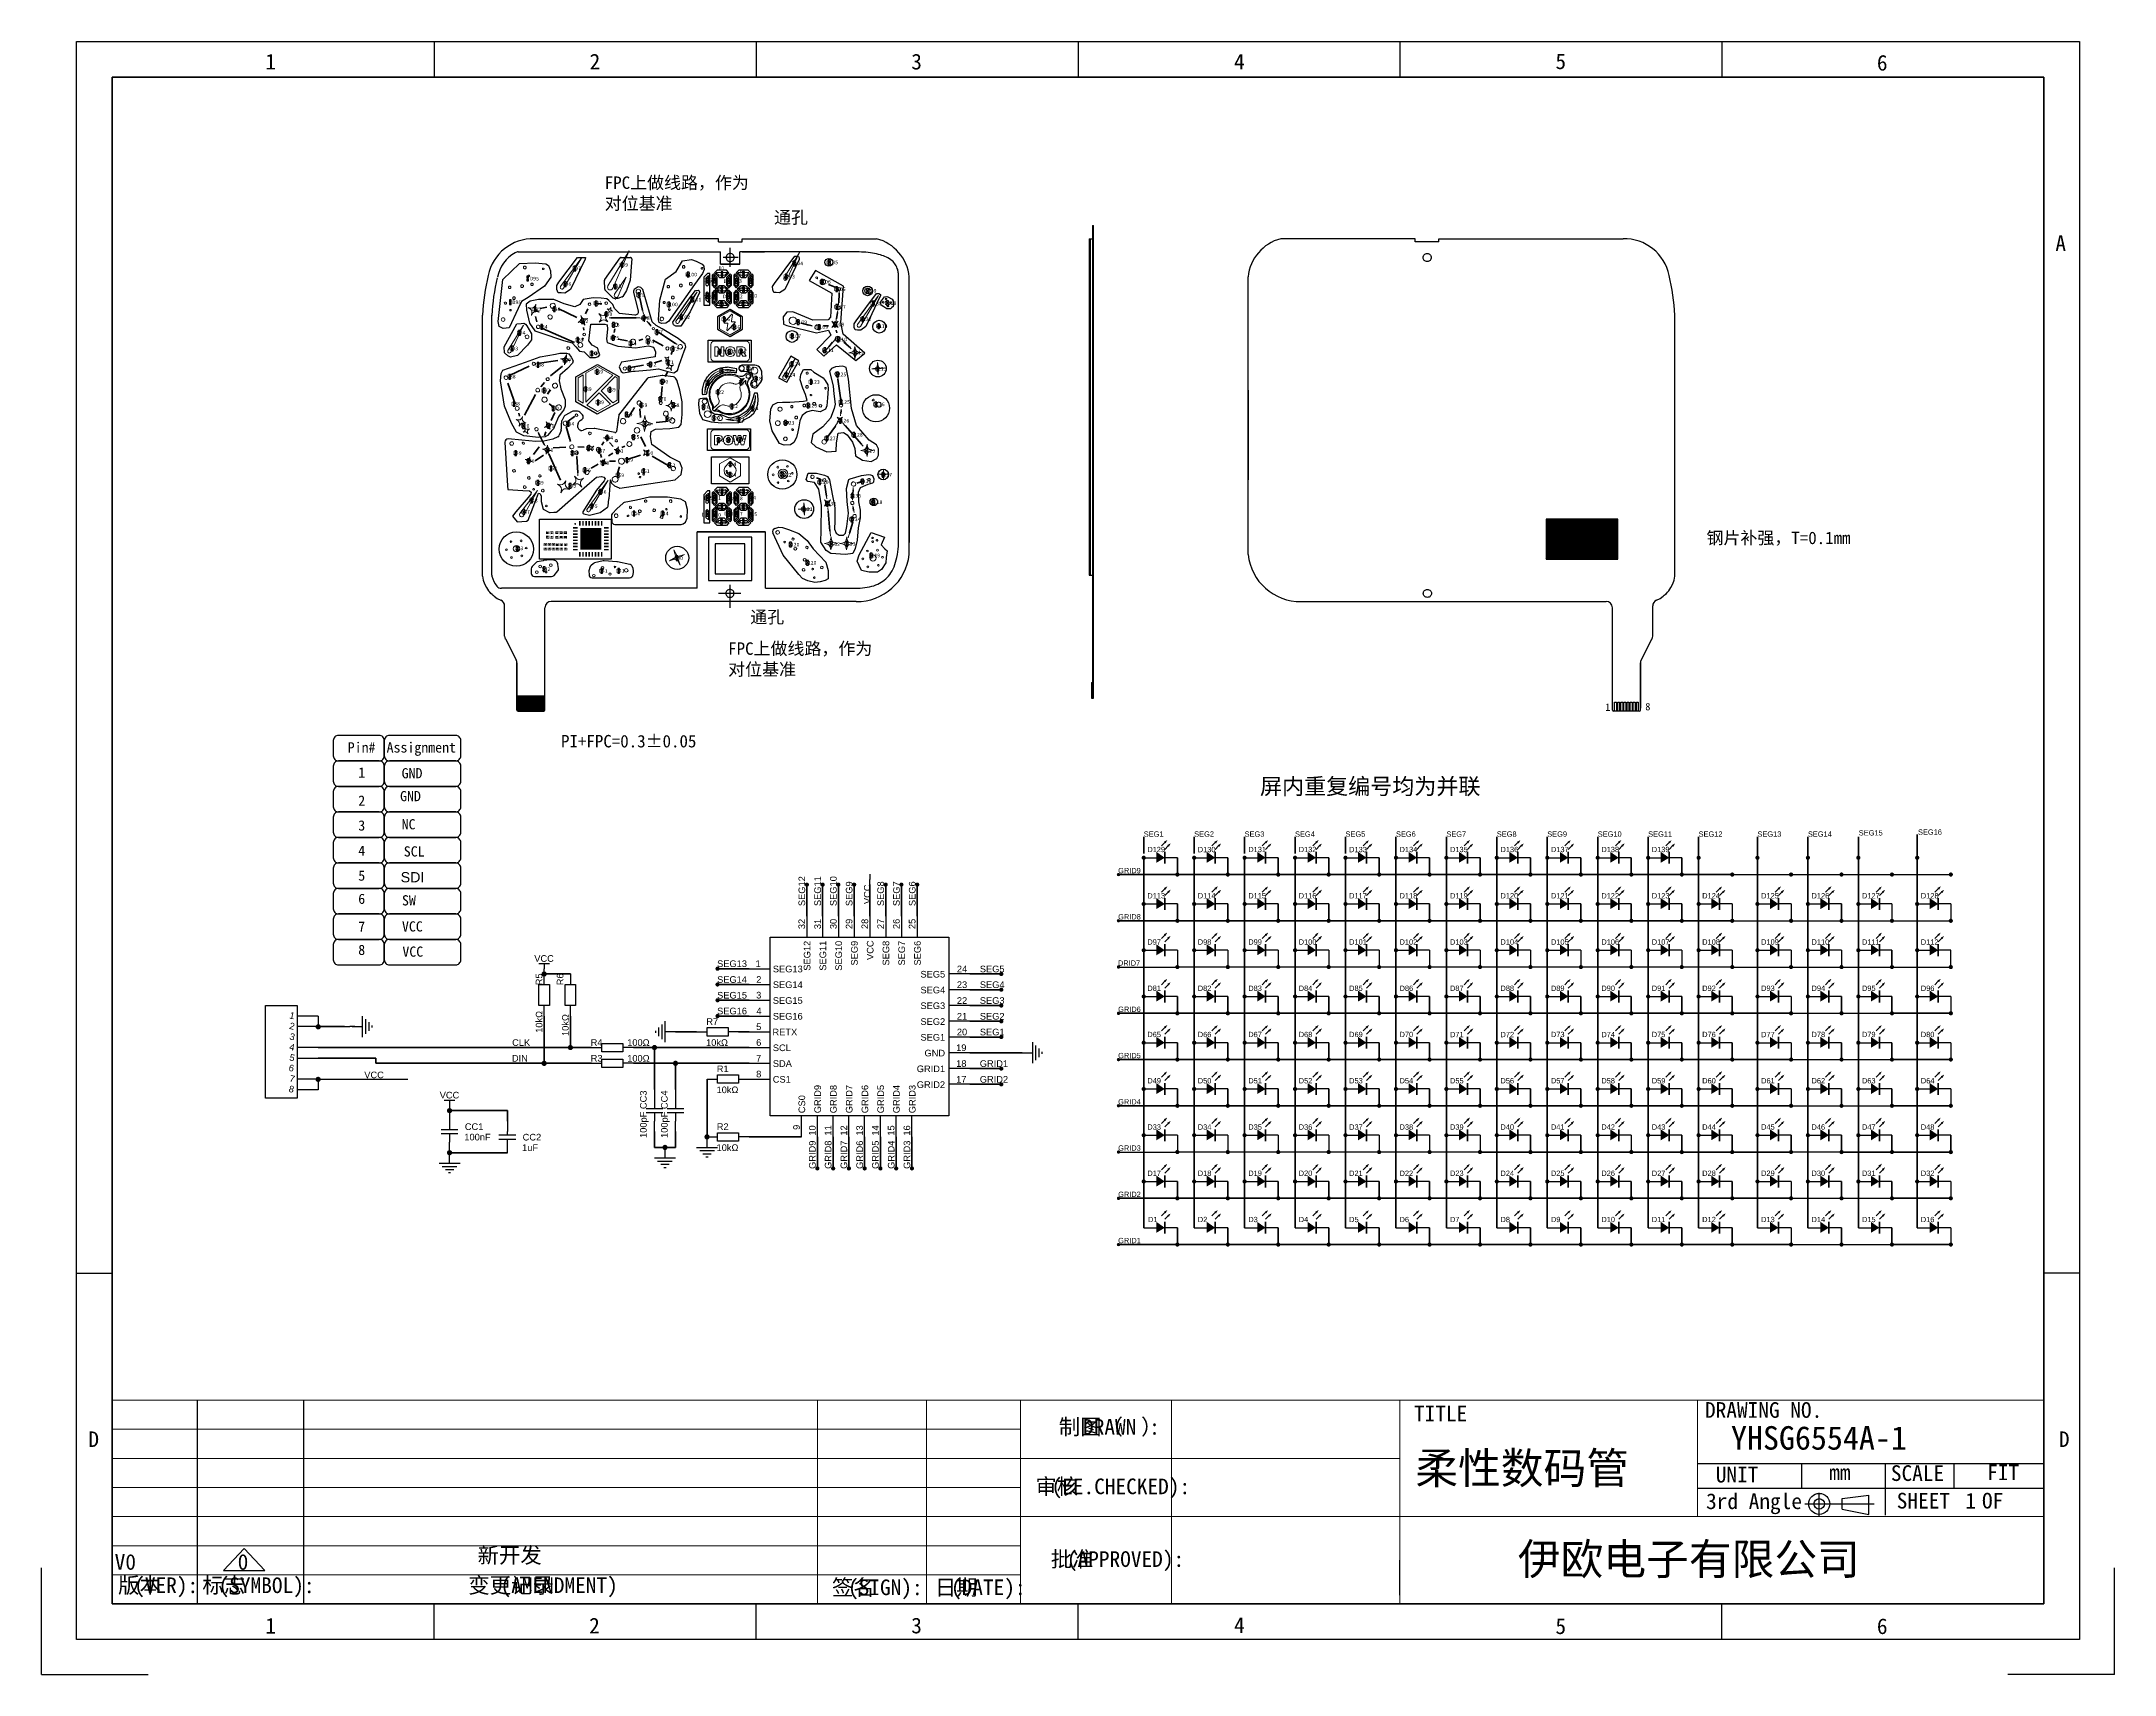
# Model space of a CAD drawing. Header units: millimetres. Extents: x -366 to 289, y -244 to 75.
# Drawn here: x -44.9 to 288.5, y -187.9 to 74.7 of the extents above; entities that cross this region are included whole.
import ezdxf
from ezdxf.enums import TextEntityAlignment as Align

# ---------------------------------------------------------------- set-up
doc = ezdxf.new("R2010")
doc.units = ezdxf.units.MM
doc.header["$MEASUREMENT"] = 0
for name, pattern in [('AI-Linetype-12', [9.801, 6.125625, -1.225125, 1.225125, -1.225125]), ('AI-Linetype-15', [9.801, 6.125625, -1.225125, 1.225125, -1.225125]), ('AI-Linetype-16', [9.801, 6.125625, -1.225125, 1.225125, -1.225125]), ('AI-Linetype-18', [9.801, 6.125625, -1.225125, 1.225125, -1.225125]), ('CENTER', [0.6, 0.375, -0.075, 0.075, -0.075])]:
    doc.linetypes.add(name, pattern=pattern)
for name, color, linetype in [('_U+56FE_U+5C42 1', 7, 'Continuous'), ('DEFAULT_1', 7, 'CENTER'), ('dimension', 3, 'Continuous'), ('PDF2_几何图形', 5, 'Continuous'), ('PDF2_实体填充', 5, 'Continuous'), ('PDF_文字', 7, 'Continuous'), ('TOPOVERLAY', 2, 'Continuous'), ('TOPPASTE', 8, 'Continuous'), ('TOPSOLDER', 216, 'Continuous'), ('图层1', 1, 'Continuous')]:
    doc.layers.add(name, color=color, linetype=linetype)
for name, color, linetype, lineweight in [('dim', 82, 'Continuous', 9), ('housing', 7, 'Continuous', 9), ('LCD', 4, 'Continuous', 0), ('图层 1', 7, 'Continuous', 0)]:
    doc.layers.add(name, color=color, linetype=linetype, lineweight=lineweight)
for name, color, linetype, true_color in [('PDF2_文字', 7, 'Continuous', 0x000080), ('PDF_几何图形', 7, 'Continuous', 0x008700), ('PDF_实体填充', 7, 'Continuous', 0x999999)]:
    doc.layers.add(name, color=color, linetype=linetype, true_color=true_color)
doc.styles.add('Arial', font='arial.ttf')
doc.styles.add('PDF Arial', font='arial.ttf')
doc.styles.add('TEXTSTYLE_3', font='simfang.ttf')
doc.styles.add('宋体', font='', dxfattribs={"height": 2.5})
doc.styles.get('宋体').set_extended_font_data('SimSun')

# ---------------------------------------------------------------- blocks, each defined once
blk = doc.blocks.new('LED A')
at = {"layer": 'DEFAULT_1'}
for p, q in [((2529.62, 927.49), (2529.62, 927.19)), ((2529.92, 927.49), (2529.62, 927.49)), ((2529.62, 927.19), (2529.92, 927.19)), ((2529.62, 927.04), (2529.62, 926.74)), ((2529.92, 927.04), (2529.62, 927.04)), ((2529.92, 927.19), (2529.92, 927.49)), ((2529.92, 926.74), (2529.92, 927.04)), ((2529.62, 926.74), (2529.92, 926.74))]:
    blk.add_line(p, q, dxfattribs=at)
blk = doc.blocks.new('LEDA 23')
at = {"color": 5}
blk.add_blockref('LED A', (-807.49, -1266.87), dxfattribs=at)
blk = doc.blocks.new('R_C0201_1')
at = {"layer": 'TOPOVERLAY', "const_width": 0.08}
for points in [[(-0.243357, -0.238176), (-0.243357, 0.213182)], [(0.121717, 0.213182), (-0.243357, 0.213182)], [(0.840969, 0.213182), (0.461823, 0.213182)], [(0.840969, -0.238176), (0.840969, 0.213182)], [(0.129235, -0.238176), (-0.243357, -0.238176)], [(0.840969, -0.238176), (0.468655, -0.238176)]]:
    blk.add_lwpolyline(points, dxfattribs=at)
at = {"layer": 'TOPOVERLAY', "const_width": 0.04}
for points in [[(-0.263357, 0.213182, 1), (-0.223357, 0.213182, 1)], [(-0.263357, 0.213182, 1), (-0.223357, 0.213182, 1)], [(0.101717, 0.213182, 1), (0.141717, 0.213182, 1)], [(0.441823, 0.213182, 1), (0.481823, 0.213182, 1)], [(0.820969, 0.213182, 1), (0.860969, 0.213182, 1)], [(0.820969, 0.213182, 1), (0.860969, 0.213182, 1)], [(-0.263357, -0.238176, 1), (-0.223357, -0.238176, 1)], [(-0.263357, -0.238176, 1), (-0.223357, -0.238176, 1)], [(0.109235, -0.238176, 1), (0.149235, -0.238176, 1)], [(0.448655, -0.238176, 1), (0.488655, -0.238176, 1)], [(0.820969, -0.238176, 1), (0.860969, -0.238176, 1)], [(0.820969, -0.238176, 1), (0.860969, -0.238176, 1)]]:
    blk.add_lwpolyline(points, format="xyb", close=True, dxfattribs=at)
at = {"layer": 'TOPPASTE'}
for points in [[(-0.149669, -0.163868), (0.15033, -0.163868), (-0.149669, 0.136131), (0.15033, 0.136131)], [(0.450329, -0.163868), (0.750329, -0.163868), (0.450329, 0.136131), (0.750329, 0.136131)]]:
    blk.add_solid(points, dxfattribs=at)
at = {"layer": 'TOPSOLDER'}
for points in [[(-0.149669, -0.163868), (0.15033, -0.163868), (-0.149669, 0.136131), (0.15033, 0.136131)], [(0.450329, -0.163868), (0.750329, -0.163868), (0.450329, 0.136131), (0.750329, 0.136131)]]:
    blk.add_solid(points, dxfattribs=at)
blk = doc.blocks.new('R_C0201_2')
at = {"layer": 'TOPOVERLAY', "const_width": 0.08}
for points in [[(-0.243357, 0.213182), (-0.243357, -0.238176)], [(-0.243357, 0.213182), (0.121717, 0.213182)], [(0.461823, 0.213182), (0.840969, 0.213182)], [(0.840969, 0.213182), (0.840969, -0.238176)], [(-0.243357, -0.238176), (0.129235, -0.238176)], [(0.468655, -0.238176), (0.840969, -0.238176)]]:
    blk.add_lwpolyline(points, dxfattribs=at)
at = {"layer": 'TOPOVERLAY', "const_width": 0.04}
for points in [[(-0.263357, 0.213182, 1), (-0.223357, 0.213182, 1)], [(-0.263357, 0.213182, 1), (-0.223357, 0.213182, 1)], [(0.101717, 0.213182, 1), (0.141717, 0.213182, 1)], [(0.441823, 0.213182, 1), (0.481823, 0.213182, 1)], [(0.820969, 0.213182, 1), (0.860969, 0.213182, 1)], [(0.820969, 0.213182, 1), (0.860969, 0.213182, 1)], [(-0.263357, -0.238176, 1), (-0.223357, -0.238176, 1)], [(-0.263357, -0.238176, 1), (-0.223357, -0.238176, 1)], [(0.109235, -0.238176, 1), (0.149235, -0.238176, 1)], [(0.448655, -0.238176, 1), (0.488655, -0.238176, 1)], [(0.820969, -0.238176, 1), (0.860969, -0.238176, 1)], [(0.820969, -0.238176, 1), (0.860969, -0.238176, 1)]]:
    blk.add_lwpolyline(points, format="xyb", close=True, dxfattribs=at)
at = {"layer": 'TOPPASTE'}
for points in [[(-0.149669, -0.163868), (0.15033, -0.163868), (-0.149669, 0.136131), (0.15033, 0.136131)], [(0.450329, -0.163868), (0.750329, -0.163868), (0.450329, 0.136131), (0.750329, 0.136131)]]:
    blk.add_solid(points, dxfattribs=at)
at = {"layer": 'TOPSOLDER'}
for points in [[(-0.149669, -0.163868), (0.15033, -0.163868), (-0.149669, 0.136131), (0.15033, 0.136131)], [(0.450329, -0.163868), (0.750329, -0.163868), (0.450329, 0.136131), (0.750329, 0.136131)]]:
    blk.add_solid(points, dxfattribs=at)
blk = doc.blocks.new('R_C0201_3')
at = {"layer": 'TOPOVERLAY', "const_width": 0.08}
for points in [[(-0.243357, 0.213182), (-0.243357, -0.238176)], [(0.121717, 0.213182), (-0.243357, 0.213182)], [(0.840969, 0.213182), (0.461823, 0.213182)], [(0.840969, 0.213182), (0.840969, -0.238176)], [(0.129235, -0.238176), (-0.243357, -0.238176)], [(0.840969, -0.238176), (0.468655, -0.238176)]]:
    blk.add_lwpolyline(points, dxfattribs=at)
at = {"layer": 'TOPOVERLAY', "const_width": 0.04}
for points in [[(-0.263357, 0.213182, 1), (-0.223357, 0.213182, 1)], [(-0.263357, 0.213182, 1), (-0.223357, 0.213182, 1)], [(0.101717, 0.213182, 1), (0.141717, 0.213182, 1)], [(0.441823, 0.213182, 1), (0.481823, 0.213182, 1)], [(0.820969, 0.213182, 1), (0.860969, 0.213182, 1)], [(0.820969, 0.213182, 1), (0.860969, 0.213182, 1)], [(-0.263357, -0.238176, 1), (-0.223357, -0.238176, 1)], [(-0.263357, -0.238176, 1), (-0.223357, -0.238176, 1)], [(0.109235, -0.238176, 1), (0.149235, -0.238176, 1)], [(0.448655, -0.238176, 1), (0.488655, -0.238176, 1)], [(0.820969, -0.238176, 1), (0.860969, -0.238176, 1)], [(0.820969, -0.238176, 1), (0.860969, -0.238176, 1)]]:
    blk.add_lwpolyline(points, format="xyb", close=True, dxfattribs=at)
at = {"layer": 'TOPPASTE'}
for points in [[(-0.149669, -0.163868), (0.15033, -0.163868), (-0.149669, 0.136131), (0.15033, 0.136131)], [(0.450329, -0.163868), (0.750329, -0.163868), (0.450329, 0.136131), (0.750329, 0.136131)]]:
    blk.add_solid(points, dxfattribs=at)
at = {"layer": 'TOPSOLDER'}
for points in [[(-0.149669, -0.163868), (0.15033, -0.163868), (-0.149669, 0.136131), (0.15033, 0.136131)], [(0.450329, -0.163868), (0.750329, -0.163868), (0.450329, 0.136131), (0.750329, 0.136131)]]:
    blk.add_solid(points, dxfattribs=at)
blk = doc.blocks.new('R_C0201_4')
at = {"layer": 'TOPOVERLAY', "const_width": 0.08}
for points in [[(-0.243357, 0.213182), (-0.243357, -0.238176)], [(0.121717, 0.213182), (-0.243357, 0.213182)], [(0.840969, 0.213182), (0.461823, 0.213182)], [(0.840969, 0.213182), (0.840969, -0.238176)], [(0.129235, -0.238176), (-0.243357, -0.238176)], [(0.840969, -0.238176), (0.468655, -0.238176)]]:
    blk.add_lwpolyline(points, dxfattribs=at)
at = {"layer": 'TOPOVERLAY', "const_width": 0.04}
for points in [[(-0.263357, 0.213182, 1), (-0.223357, 0.213182, 1)], [(-0.263357, 0.213182, 1), (-0.223357, 0.213182, 1)], [(0.101717, 0.213182, 1), (0.141717, 0.213182, 1)], [(0.441823, 0.213182, 1), (0.481823, 0.213182, 1)], [(0.820969, 0.213182, 1), (0.860969, 0.213182, 1)], [(0.820969, 0.213182, 1), (0.860969, 0.213182, 1)], [(-0.263357, -0.238176, 1), (-0.223357, -0.238176, 1)], [(-0.263357, -0.238176, 1), (-0.223357, -0.238176, 1)], [(0.109235, -0.238176, 1), (0.149235, -0.238176, 1)], [(0.448655, -0.238176, 1), (0.488655, -0.238176, 1)], [(0.820969, -0.238176, 1), (0.860969, -0.238176, 1)], [(0.820969, -0.238176, 1), (0.860969, -0.238176, 1)]]:
    blk.add_lwpolyline(points, format="xyb", close=True, dxfattribs=at)
at = {"layer": 'TOPPASTE'}
for points in [[(-0.149669, -0.163868), (0.15033, -0.163868), (-0.149669, 0.136131), (0.15033, 0.136131)], [(0.450329, -0.163868), (0.750329, -0.163868), (0.450329, 0.136131), (0.750329, 0.136131)]]:
    blk.add_solid(points, dxfattribs=at)
at = {"layer": 'TOPSOLDER'}
for points in [[(-0.149669, -0.163868), (0.15033, -0.163868), (-0.149669, 0.136131), (0.15033, 0.136131)], [(0.450329, -0.163868), (0.750329, -0.163868), (0.450329, 0.136131), (0.750329, 0.136131)]]:
    blk.add_solid(points, dxfattribs=at)
blk = doc.blocks.new('R_C0201_121')
at = {"layer": 'TOPOVERLAY', "const_width": 0.08}
for points in [[(-0.243357, -0.238176), (-0.243357, 0.213182)], [(0.121717, 0.213182), (-0.243357, 0.213182)], [(0.840969, 0.213182), (0.461823, 0.213182)], [(0.840969, -0.238176), (0.840969, 0.213182)], [(0.129235, -0.238176), (-0.243357, -0.238176)], [(0.840969, -0.238176), (0.468655, -0.238176)]]:
    blk.add_lwpolyline(points, dxfattribs=at)
at = {"layer": 'TOPOVERLAY', "const_width": 0.04}
for points in [[(-0.263357, 0.213182, 1), (-0.223357, 0.213182, 1)], [(-0.263357, 0.213182, 1), (-0.223357, 0.213182, 1)], [(0.101717, 0.213182, 1), (0.141717, 0.213182, 1)], [(0.441823, 0.213182, 1), (0.481823, 0.213182, 1)], [(0.820969, 0.213182, 1), (0.860969, 0.213182, 1)], [(0.820969, 0.213182, 1), (0.860969, 0.213182, 1)], [(-0.263357, -0.238176, 1), (-0.223357, -0.238176, 1)], [(-0.263357, -0.238176, 1), (-0.223357, -0.238176, 1)], [(0.109235, -0.238176, 1), (0.149235, -0.238176, 1)], [(0.448655, -0.238176, 1), (0.488655, -0.238176, 1)], [(0.820969, -0.238176, 1), (0.860969, -0.238176, 1)], [(0.820969, -0.238176, 1), (0.860969, -0.238176, 1)]]:
    blk.add_lwpolyline(points, format="xyb", close=True, dxfattribs=at)
at = {"layer": 'TOPPASTE'}
for points in [[(-0.149669, -0.163868), (0.15033, -0.163868), (-0.149669, 0.136131), (0.15033, 0.136131)], [(0.450329, -0.163868), (0.750329, -0.163868), (0.450329, 0.136131), (0.750329, 0.136131)]]:
    blk.add_solid(points, dxfattribs=at)
at = {"layer": 'TOPSOLDER'}
for points in [[(-0.149669, -0.163868), (0.15033, -0.163868), (-0.149669, 0.136131), (0.15033, 0.136131)], [(0.450329, -0.163868), (0.750329, -0.163868), (0.450329, 0.136131), (0.750329, 0.136131)]]:
    blk.add_solid(points, dxfattribs=at)
blk = doc.blocks.new('R_C0201_122')
at = {"layer": 'TOPOVERLAY', "const_width": 0.08}
for points in [[(-0.243357, -0.238176), (-0.243357, 0.213182)], [(0.121717, 0.213182), (-0.243357, 0.213182)], [(0.840969, 0.213182), (0.461823, 0.213182)], [(0.840969, -0.238176), (0.840969, 0.213182)], [(0.129235, -0.238176), (-0.243357, -0.238176)], [(0.840969, -0.238176), (0.468655, -0.238176)]]:
    blk.add_lwpolyline(points, dxfattribs=at)
at = {"layer": 'TOPOVERLAY', "const_width": 0.04}
for points in [[(-0.263357, 0.213182, 1), (-0.223357, 0.213182, 1)], [(-0.263357, 0.213182, 1), (-0.223357, 0.213182, 1)], [(0.101717, 0.213182, 1), (0.141717, 0.213182, 1)], [(0.441823, 0.213182, 1), (0.481823, 0.213182, 1)], [(0.820969, 0.213182, 1), (0.860969, 0.213182, 1)], [(0.820969, 0.213182, 1), (0.860969, 0.213182, 1)], [(-0.263357, -0.238176, 1), (-0.223357, -0.238176, 1)], [(-0.263357, -0.238176, 1), (-0.223357, -0.238176, 1)], [(0.109235, -0.238176, 1), (0.149235, -0.238176, 1)], [(0.448655, -0.238176, 1), (0.488655, -0.238176, 1)], [(0.820969, -0.238176, 1), (0.860969, -0.238176, 1)], [(0.820969, -0.238176, 1), (0.860969, -0.238176, 1)]]:
    blk.add_lwpolyline(points, format="xyb", close=True, dxfattribs=at)
at = {"layer": 'TOPPASTE'}
for points in [[(-0.149669, -0.163868), (0.15033, -0.163868), (-0.149669, 0.136131), (0.15033, 0.136131)], [(0.450329, -0.163868), (0.750329, -0.163868), (0.450329, 0.136131), (0.750329, 0.136131)]]:
    blk.add_solid(points, dxfattribs=at)
at = {"layer": 'TOPSOLDER'}
for points in [[(-0.149669, -0.163868), (0.15033, -0.163868), (-0.149669, 0.136131), (0.15033, 0.136131)], [(0.450329, -0.163868), (0.750329, -0.163868), (0.450329, 0.136131), (0.750329, 0.136131)]]:
    blk.add_solid(points, dxfattribs=at)
blk = doc.blocks.new('R_C0201_123')
at = {"layer": 'TOPOVERLAY', "const_width": 0.08}
for points in [[(-0.243357, -0.238176), (-0.243357, 0.213182)], [(-0.243357, 0.213182), (0.121717, 0.213182)], [(0.461823, 0.213182), (0.840969, 0.213182)], [(0.840969, -0.238176), (0.840969, 0.213182)], [(-0.243357, -0.238176), (0.129235, -0.238176)], [(0.468655, -0.238176), (0.840969, -0.238176)]]:
    blk.add_lwpolyline(points, dxfattribs=at)
at = {"layer": 'TOPOVERLAY', "const_width": 0.04}
for points in [[(-0.263357, 0.213182, 1), (-0.223357, 0.213182, 1)], [(-0.263357, 0.213182, 1), (-0.223357, 0.213182, 1)], [(0.101717, 0.213182, 1), (0.141717, 0.213182, 1)], [(0.441823, 0.213182, 1), (0.481823, 0.213182, 1)], [(0.820969, 0.213182, 1), (0.860969, 0.213182, 1)], [(0.820969, 0.213182, 1), (0.860969, 0.213182, 1)], [(-0.263357, -0.238176, 1), (-0.223357, -0.238176, 1)], [(-0.263357, -0.238176, 1), (-0.223357, -0.238176, 1)], [(0.109235, -0.238176, 1), (0.149235, -0.238176, 1)], [(0.448655, -0.238176, 1), (0.488655, -0.238176, 1)], [(0.820969, -0.238176, 1), (0.860969, -0.238176, 1)], [(0.820969, -0.238176, 1), (0.860969, -0.238176, 1)]]:
    blk.add_lwpolyline(points, format="xyb", close=True, dxfattribs=at)
at = {"layer": 'TOPPASTE'}
for points in [[(-0.149669, -0.163868), (0.15033, -0.163868), (-0.149669, 0.136131), (0.15033, 0.136131)], [(0.450329, -0.163868), (0.750329, -0.163868), (0.450329, 0.136131), (0.750329, 0.136131)]]:
    blk.add_solid(points, dxfattribs=at)
at = {"layer": 'TOPSOLDER'}
for points in [[(-0.149669, -0.163868), (0.15033, -0.163868), (-0.149669, 0.136131), (0.15033, 0.136131)], [(0.450329, -0.163868), (0.750329, -0.163868), (0.450329, 0.136131), (0.750329, 0.136131)]]:
    blk.add_solid(points, dxfattribs=at)
blk = doc.blocks.new('R_C0201_124')
at = {"layer": 'TOPOVERLAY', "const_width": 0.08}
for points in [[(-0.243357, 0.213182), (-0.243357, -0.238176)], [(-0.243357, 0.213182), (0.121717, 0.213182)], [(0.461823, 0.213182), (0.840969, 0.213182)], [(0.840969, 0.213182), (0.840969, -0.238176)], [(-0.243357, -0.238176), (0.129235, -0.238176)], [(0.468655, -0.238176), (0.840969, -0.238176)]]:
    blk.add_lwpolyline(points, dxfattribs=at)
at = {"layer": 'TOPOVERLAY', "const_width": 0.04}
for points in [[(-0.263357, 0.213182, 1), (-0.223357, 0.213182, 1)], [(-0.263357, 0.213182, 1), (-0.223357, 0.213182, 1)], [(0.101717, 0.213182, 1), (0.141717, 0.213182, 1)], [(0.441823, 0.213182, 1), (0.481823, 0.213182, 1)], [(0.820969, 0.213182, 1), (0.860969, 0.213182, 1)], [(0.820969, 0.213182, 1), (0.860969, 0.213182, 1)], [(-0.263357, -0.238176, 1), (-0.223357, -0.238176, 1)], [(-0.263357, -0.238176, 1), (-0.223357, -0.238176, 1)], [(0.109235, -0.238176, 1), (0.149235, -0.238176, 1)], [(0.448655, -0.238176, 1), (0.488655, -0.238176, 1)], [(0.820969, -0.238176, 1), (0.860969, -0.238176, 1)], [(0.820969, -0.238176, 1), (0.860969, -0.238176, 1)]]:
    blk.add_lwpolyline(points, format="xyb", close=True, dxfattribs=at)
at = {"layer": 'TOPPASTE'}
for points in [[(-0.149669, -0.163868), (0.15033, -0.163868), (-0.149669, 0.136131), (0.15033, 0.136131)], [(0.450329, -0.163868), (0.750329, -0.163868), (0.450329, 0.136131), (0.750329, 0.136131)]]:
    blk.add_solid(points, dxfattribs=at)
at = {"layer": 'TOPSOLDER'}
for points in [[(-0.149669, -0.163868), (0.15033, -0.163868), (-0.149669, 0.136131), (0.15033, 0.136131)], [(0.450329, -0.163868), (0.750329, -0.163868), (0.450329, 0.136131), (0.750329, 0.136131)]]:
    blk.add_solid(points, dxfattribs=at)
blk = doc.blocks.new('R_C0201_125')
at = {"layer": 'TOPOVERLAY', "const_width": 0.08}
for points in [[(-0.243357, 0.213182), (-0.243357, -0.238176)], [(-0.243357, 0.213182), (0.121717, 0.213182)], [(0.461823, 0.213182), (0.840969, 0.213182)], [(0.840969, 0.213182), (0.840969, -0.238176)], [(-0.243357, -0.238176), (0.129235, -0.238176)], [(0.468655, -0.238176), (0.840969, -0.238176)]]:
    blk.add_lwpolyline(points, dxfattribs=at)
at = {"layer": 'TOPOVERLAY', "const_width": 0.04}
for points in [[(-0.263357, 0.213182, 1), (-0.223357, 0.213182, 1)], [(-0.263357, 0.213182, 1), (-0.223357, 0.213182, 1)], [(0.101717, 0.213182, 1), (0.141717, 0.213182, 1)], [(0.441823, 0.213182, 1), (0.481823, 0.213182, 1)], [(0.820969, 0.213182, 1), (0.860969, 0.213182, 1)], [(0.820969, 0.213182, 1), (0.860969, 0.213182, 1)], [(-0.263357, -0.238176, 1), (-0.223357, -0.238176, 1)], [(-0.263357, -0.238176, 1), (-0.223357, -0.238176, 1)], [(0.109235, -0.238176, 1), (0.149235, -0.238176, 1)], [(0.448655, -0.238176, 1), (0.488655, -0.238176, 1)], [(0.820969, -0.238176, 1), (0.860969, -0.238176, 1)], [(0.820969, -0.238176, 1), (0.860969, -0.238176, 1)]]:
    blk.add_lwpolyline(points, format="xyb", close=True, dxfattribs=at)
at = {"layer": 'TOPPASTE'}
for points in [[(-0.149669, -0.163868), (0.15033, -0.163868), (-0.149669, 0.136131), (0.15033, 0.136131)], [(0.450329, -0.163868), (0.750329, -0.163868), (0.450329, 0.136131), (0.750329, 0.136131)]]:
    blk.add_solid(points, dxfattribs=at)
at = {"layer": 'TOPSOLDER'}
for points in [[(-0.149669, -0.163868), (0.15033, -0.163868), (-0.149669, 0.136131), (0.15033, 0.136131)], [(0.450329, -0.163868), (0.750329, -0.163868), (0.450329, 0.136131), (0.750329, 0.136131)]]:
    blk.add_solid(points, dxfattribs=at)
blk = doc.blocks.new('R_C0201_126')
at = {"layer": 'TOPOVERLAY', "const_width": 0.08}
for points in [[(-0.243357, -0.238176), (-0.243357, 0.213182)], [(0.121717, 0.213182), (-0.243357, 0.213182)], [(0.840969, 0.213182), (0.461823, 0.213182)], [(0.840969, -0.238176), (0.840969, 0.213182)], [(0.129235, -0.238176), (-0.243357, -0.238176)], [(0.840969, -0.238176), (0.468655, -0.238176)]]:
    blk.add_lwpolyline(points, dxfattribs=at)
at = {"layer": 'TOPOVERLAY', "const_width": 0.04}
for points in [[(-0.263357, 0.213182, 1), (-0.223357, 0.213182, 1)], [(-0.263357, 0.213182, 1), (-0.223357, 0.213182, 1)], [(0.101717, 0.213182, 1), (0.141717, 0.213182, 1)], [(0.441823, 0.213182, 1), (0.481823, 0.213182, 1)], [(0.820969, 0.213182, 1), (0.860969, 0.213182, 1)], [(0.820969, 0.213182, 1), (0.860969, 0.213182, 1)], [(-0.263357, -0.238176, 1), (-0.223357, -0.238176, 1)], [(-0.263357, -0.238176, 1), (-0.223357, -0.238176, 1)], [(0.109235, -0.238176, 1), (0.149235, -0.238176, 1)], [(0.448655, -0.238176, 1), (0.488655, -0.238176, 1)], [(0.820969, -0.238176, 1), (0.860969, -0.238176, 1)], [(0.820969, -0.238176, 1), (0.860969, -0.238176, 1)]]:
    blk.add_lwpolyline(points, format="xyb", close=True, dxfattribs=at)
at = {"layer": 'TOPPASTE'}
for points in [[(-0.149669, -0.163868), (0.15033, -0.163868), (-0.149669, 0.136131), (0.15033, 0.136131)], [(0.450329, -0.163868), (0.750329, -0.163868), (0.450329, 0.136131), (0.750329, 0.136131)]]:
    blk.add_solid(points, dxfattribs=at)
at = {"layer": 'TOPSOLDER'}
for points in [[(-0.149669, -0.163868), (0.15033, -0.163868), (-0.149669, 0.136131), (0.15033, 0.136131)], [(0.450329, -0.163868), (0.750329, -0.163868), (0.450329, 0.136131), (0.750329, 0.136131)]]:
    blk.add_solid(points, dxfattribs=at)
blk = doc.blocks.new('R_C0201_127')
at = {"layer": 'TOPOVERLAY', "const_width": 0.08}
for points in [[(-0.243357, -0.238176), (-0.243357, 0.213182)], [(0.121717, 0.213182), (-0.243357, 0.213182)], [(0.840969, 0.213182), (0.461823, 0.213182)], [(0.840969, -0.238176), (0.840969, 0.213182)], [(0.129235, -0.238176), (-0.243357, -0.238176)], [(0.840969, -0.238176), (0.468655, -0.238176)]]:
    blk.add_lwpolyline(points, dxfattribs=at)
at = {"layer": 'TOPOVERLAY', "const_width": 0.04}
for points in [[(-0.263357, 0.213182, 1), (-0.223357, 0.213182, 1)], [(-0.263357, 0.213182, 1), (-0.223357, 0.213182, 1)], [(0.101717, 0.213182, 1), (0.141717, 0.213182, 1)], [(0.441823, 0.213182, 1), (0.481823, 0.213182, 1)], [(0.820969, 0.213182, 1), (0.860969, 0.213182, 1)], [(0.820969, 0.213182, 1), (0.860969, 0.213182, 1)], [(-0.263357, -0.238176, 1), (-0.223357, -0.238176, 1)], [(-0.263357, -0.238176, 1), (-0.223357, -0.238176, 1)], [(0.109235, -0.238176, 1), (0.149235, -0.238176, 1)], [(0.448655, -0.238176, 1), (0.488655, -0.238176, 1)], [(0.820969, -0.238176, 1), (0.860969, -0.238176, 1)], [(0.820969, -0.238176, 1), (0.860969, -0.238176, 1)]]:
    blk.add_lwpolyline(points, format="xyb", close=True, dxfattribs=at)
at = {"layer": 'TOPPASTE'}
for points in [[(-0.149669, -0.163868), (0.15033, -0.163868), (-0.149669, 0.136131), (0.15033, 0.136131)], [(0.450329, -0.163868), (0.750329, -0.163868), (0.450329, 0.136131), (0.750329, 0.136131)]]:
    blk.add_solid(points, dxfattribs=at)
at = {"layer": 'TOPSOLDER'}
for points in [[(-0.149669, -0.163868), (0.15033, -0.163868), (-0.149669, 0.136131), (0.15033, 0.136131)], [(0.450329, -0.163868), (0.750329, -0.163868), (0.450329, 0.136131), (0.750329, 0.136131)]]:
    blk.add_solid(points, dxfattribs=at)
blk = doc.blocks.new('AIP33A06_128')
at = {"layer": 'TOPOVERLAY', "const_width": 0.15}
blk.add_lwpolyline([(-0.082669, 0.634746, 1), (0.067328, 0.634746, 1)], format="xyb", close=True, dxfattribs=at)
at = {"layer": 'TOPPASTE'}
for points in [[(0.375001, -0.124998), (0.375001, 0.124998), (-0.375001, -0.124998), (-0.375001, 0.124998)], [(0.874997, 1.125002), (0.625, 1.125002), (0.874997, 0.375001), (0.625, 0.375001)], [(4.199999, -3.499998), (4.199999, 0), (0.800001, -3.499998), (0.800001, 0)], [(1.374999, 1.125002), (1.125002, 1.125002), (1.374999, 0.375001), (1.125002, 0.375001)], [(1.874998, 1.125002), (1.625001, 1.125002), (1.874998, 0.375001), (1.625001, 0.375001)], [(2.374997, 1.125002), (2.125, 1.125002), (2.374997, 0.375001), (2.125, 0.375001)], [(2.874998, 1.125002), (2.625001, 1.125002), (2.874998, 0.375001), (2.625001, 0.375001)], [(3.374997, 1.125002), (3.125, 1.125002), (3.374997, 0.375001), (3.125, 0.375001)], [(3.874999, 1.125002), (3.625002, 1.125002), (3.874999, 0.375001), (3.625002, 0.375001)], [(4.125001, 0.375001), (4.374998, 0.375001), (4.125001, 1.125002), (4.374998, 1.125002)], [(4.625, 0.124998), (4.625, -0.124998), (5.375001, 0.124998), (5.375001, -0.124998)], [(-0.375001, -0.375001), (-0.375001, -0.624997), (0.375001, -0.375001), (0.375001, -0.624997)], [(-0.375001, -0.875002), (-0.375001, -1.124999), (0.375001, -0.875002), (0.375001, -1.124999)], [(-0.375001, -1.375001), (-0.375001, -1.624998), (0.375001, -1.375001), (0.375001, -1.624998)], [(-0.375001, -1.875003), (-0.375001, -2.125), (0.375001, -1.875003), (0.375001, -2.125)], [(-0.375001, -2.375002), (-0.375001, -2.624999), (0.375001, -2.375002), (0.375001, -2.624999)], [(-0.375001, -2.875001), (-0.375001, -3.124998), (0.375001, -2.875001), (0.375001, -3.124998)], [(4.625, -0.375003), (4.625, -0.625), (5.375001, -0.375003), (5.375001, -0.625)], [(4.625, -0.875002), (4.625, -1.124999), (5.375001, -0.875002), (5.375001, -1.124999)], [(4.625, -1.375001), (4.625, -1.624998), (5.375001, -1.375001), (5.375001, -1.624998)], [(4.625, -1.875003), (4.625, -2.125), (5.375001, -1.875003), (5.375001, -2.125)], [(4.625, -2.375002), (4.625, -2.624999), (5.375001, -2.375002), (5.375001, -2.624999)], [(4.625, -2.875003), (4.625, -3.125), (5.375001, -2.875003), (5.375001, -3.125)], [(-0.375001, -3.375002), (-0.375001, -3.624999), (0.375001, -3.375002), (0.375001, -3.624999)], [(0.625003, -4.625), (0.875, -4.625), (0.625003, -3.874999), (0.875, -3.874999)], [(1.125002, -4.625), (1.374999, -4.625), (1.125002, -3.874999), (1.374999, -3.874999)], [(1.625003, -4.625), (1.875, -4.625), (1.625003, -3.874999), (1.875, -3.874999)], [(2.125002, -4.625), (2.374999, -4.625), (2.125002, -3.874999), (2.374999, -3.874999)], [(2.625004, -4.625), (2.875001, -4.625), (2.625004, -3.874999), (2.875001, -3.874999)], [(3.125003, -4.625), (3.375, -4.625), (3.125003, -3.874999), (3.375, -3.874999)], [(3.625002, -4.625), (3.874999, -4.625), (3.625002, -3.874999), (3.874999, -3.874999)], [(4.125003, -4.625), (4.375, -4.625), (4.125003, -3.874999), (4.375, -3.874999)], [(4.625, -3.375002), (4.625, -3.624999), (5.375001, -3.375002), (5.375001, -3.624999)]]:
    blk.add_solid(points, dxfattribs=at)
at = {"layer": 'TOPSOLDER'}
for points in [[(0.375001, -0.124998), (0.375001, 0.124998), (-0.375001, -0.124998), (-0.375001, 0.124998)], [(0.874997, 1.125002), (0.625, 1.125002), (0.874997, 0.375001), (0.625, 0.375001)], [(4.199999, -3.499998), (4.199999, 0), (0.800001, -3.499998), (0.800001, 0)], [(1.374999, 1.125002), (1.125002, 1.125002), (1.374999, 0.375001), (1.125002, 0.375001)], [(1.874998, 1.125002), (1.625001, 1.125002), (1.874998, 0.375001), (1.625001, 0.375001)], [(2.374997, 1.125002), (2.125, 1.125002), (2.374997, 0.375001), (2.125, 0.375001)], [(2.874998, 1.125002), (2.625001, 1.125002), (2.874998, 0.375001), (2.625001, 0.375001)], [(3.374997, 1.125002), (3.125, 1.125002), (3.374997, 0.375001), (3.125, 0.375001)], [(3.874999, 1.125002), (3.625002, 1.125002), (3.874999, 0.375001), (3.625002, 0.375001)], [(4.125001, 0.375001), (4.374998, 0.375001), (4.125001, 1.125002), (4.374998, 1.125002)], [(4.625, 0.124998), (4.625, -0.124998), (5.375001, 0.124998), (5.375001, -0.124998)], [(-0.375001, -0.375001), (-0.375001, -0.624997), (0.375001, -0.375001), (0.375001, -0.624997)], [(-0.375001, -0.875002), (-0.375001, -1.124999), (0.375001, -0.875002), (0.375001, -1.124999)], [(-0.375001, -1.375001), (-0.375001, -1.624998), (0.375001, -1.375001), (0.375001, -1.624998)], [(-0.375001, -1.875003), (-0.375001, -2.125), (0.375001, -1.875003), (0.375001, -2.125)], [(-0.375001, -2.375002), (-0.375001, -2.624999), (0.375001, -2.375002), (0.375001, -2.624999)], [(-0.375001, -2.875001), (-0.375001, -3.124998), (0.375001, -2.875001), (0.375001, -3.124998)], [(4.625, -0.375003), (4.625, -0.625), (5.375001, -0.375003), (5.375001, -0.625)], [(4.625, -0.875002), (4.625, -1.124999), (5.375001, -0.875002), (5.375001, -1.124999)], [(4.625, -1.375001), (4.625, -1.624998), (5.375001, -1.375001), (5.375001, -1.624998)], [(4.625, -1.875003), (4.625, -2.125), (5.375001, -1.875003), (5.375001, -2.125)], [(4.625, -2.375002), (4.625, -2.624999), (5.375001, -2.375002), (5.375001, -2.624999)], [(4.625, -2.875003), (4.625, -3.125), (5.375001, -2.875003), (5.375001, -3.125)], [(-0.375001, -3.375002), (-0.375001, -3.624999), (0.375001, -3.375002), (0.375001, -3.624999)], [(0.625003, -4.625), (0.875, -4.625), (0.625003, -3.874999), (0.875, -3.874999)], [(1.125002, -4.625), (1.374999, -4.625), (1.125002, -3.874999), (1.374999, -3.874999)], [(1.625003, -4.625), (1.875, -4.625), (1.625003, -3.874999), (1.875, -3.874999)], [(2.125002, -4.625), (2.374999, -4.625), (2.125002, -3.874999), (2.374999, -3.874999)], [(2.625004, -4.625), (2.875001, -4.625), (2.625004, -3.874999), (2.875001, -3.874999)], [(3.125003, -4.625), (3.375, -4.625), (3.125003, -3.874999), (3.375, -3.874999)], [(3.625002, -4.625), (3.874999, -4.625), (3.625002, -3.874999), (3.874999, -3.874999)], [(4.125003, -4.625), (4.375, -4.625), (4.125003, -3.874999), (4.375, -3.874999)], [(4.625, -3.375002), (4.625, -3.624999), (5.375001, -3.375002), (5.375001, -3.624999)]]:
    blk.add_solid(points, dxfattribs=at)

msp = doc.modelspace()

# ---------------------------------------------------------------- hatches: boundary and pattern name
h = msp.add_hatch()
h.set_pattern_fill('ANSI37', color=256, scale=1.2, style=0)
h.set_pattern_definition([(45, (-336.1517, 0), (-0.106066017, 0.106066017), []), (135, (-336.1517, 0), (-0.106066017, -0.106066017), [])])
h.paths.add_polyline_path([(208.64, -2.08), (197.11, -2.08), (197.11, -8.51), (208.64, -8.51)])
at = {"layer": '_U+56FE_U+5C42 1'}
h = msp.add_hatch(color=256, dxfattribs=at)
h.dxf.hatch_style = 2
h.paths.add_polyline_path([(89.68, 21.16), (89.56, 22.04), (88.67, 22.09), (89.55, 22.22), (89.6, 23.11), (89.73, 22.23), (90.62, 22.17), (89.74, 22.05)])
h = msp.add_hatch(color=256, dxfattribs=at)
h.dxf.hatch_style = 2
h.paths.add_polyline_path([(90.54, 4.37), (90.47, 5.05), (89.79, 5.13), (90.48, 5.19), (90.56, 5.87), (90.62, 5.19), (91.3, 5.11), (90.61, 5.05)])
at = {"layer": 'Defpoints'}
h = msp.add_hatch(dxfattribs=at)
h.set_pattern_fill('ANSI31', color=256, scale=0.5, style=0)
h.set_pattern_definition([(45, (50.613455, 161.80785), (-0.044194174, 0.044194174), [])])
h.paths.add_polyline_path([(31.61, -30.5), (31.61, -32.8, 0.414214), (31.81, -33), (35.91, -33, 0.414214), (36.11, -32.8), (36.11, -30.5)])
at = {"layer": 'PDF2_几何图形', "lineweight": 25}
for points in [[(236.85, -88.99, 0.412499), (236.51, -88.65), (236.51, -88.65, 0.412504), (236.17, -88.99), (236.17, -88.99, 0.412501), (236.51, -89.32), (236.51, -89.32, 0.412495)], [(262.54, -88.99, 0.412499), (262.2, -88.65), (262.2, -88.65, 0.412504), (261.86, -88.99), (261.86, -88.99, 0.412501), (262.2, -89.32), (262.2, -89.32, 0.412495)], [(262.54, -96.42, 0.412499), (262.2, -96.08), (262.2, -96.08, 0.412504), (261.86, -96.42), (261.86, -96.42, 0.412504), (262.2, -96.76), (262.2, -96.76, 0.412499)], [(262.54, -103.86, 0.412502), (262.2, -103.52), (262.2, -103.52, 0.412507), (261.86, -103.86), (261.86, -103.86, 0.412505), (262.2, -104.2), (262.2, -104.2, 0.412499)], [(262.54, -111.29, 0.4125), (262.2, -110.96), (262.2, -110.96, 0.412506), (261.86, -111.29), (261.86, -111.29, 0.412506), (262.2, -111.63), (262.2, -111.63, 0.4125)], [(236.85, -118.73, 0.4125), (236.51, -118.39), (236.51, -118.39, 0.412506), (236.17, -118.73), (236.17, -118.73, 0.412503), (236.51, -119.07), (236.51, -119.07, 0.412497)], [(262.54, -118.73, 0.4125), (262.2, -118.39), (262.2, -118.39, 0.412506), (261.86, -118.73), (261.86, -118.73, 0.412503), (262.2, -119.07), (262.2, -119.07, 0.412497)]]:
    msp.add_hatch(color=2, dxfattribs=at).paths.add_polyline_path(points)
at = {"layer": 'PDF2_实体填充', "transparency": 33554559}
for points in [[(132.75, -56.54, 0.412503), (132.41, -56.2), (132.41, -56.2, 0.412502), (132.07, -56.54), (132.07, -56.54, 0.4125), (132.41, -56.88), (132.41, -56.88, 0.4125)], [(140.86, -56.54, 0.412502), (140.52, -56.2), (140.52, -56.2, 0.412503), (140.18, -56.54), (140.18, -56.54, 0.4125), (140.52, -56.88), (140.52, -56.88, 0.4125)], [(148.97, -56.54, 0.412503), (148.63, -56.2), (148.63, -56.2, 0.412503), (148.29, -56.54), (148.29, -56.54, 0.4125), (148.63, -56.88), (148.63, -56.88, 0.4125)], [(157.08, -56.54, 0.412503), (156.74, -56.2), (156.74, -56.2, 0.4125), (156.41, -56.54), (156.41, -56.54, 0.412497), (156.74, -56.88), (156.74, -56.88, 0.4125)], [(165.19, -56.54, 0.412503), (164.86, -56.2), (164.86, -56.2, 0.412502), (164.52, -56.54), (164.52, -56.54, 0.412499), (164.86, -56.88), (164.86, -56.88, 0.4125)], [(173.31, -56.54, 0.412501), (172.97, -56.2), (172.97, -56.2, 0.412498), (172.63, -56.54), (172.63, -56.54, 0.412495), (172.97, -56.88), (172.97, -56.88, 0.412499)], [(181.42, -56.54, 0.412504), (181.08, -56.2), (181.08, -56.2, 0.412502), (180.74, -56.54), (180.74, -56.54, 0.412499), (181.08, -56.88), (181.08, -56.88, 0.412502)], [(189.53, -56.54, 0.412501), (189.19, -56.2), (189.19, -56.2, 0.412501), (188.85, -56.54), (188.85, -56.54, 0.412499), (189.19, -56.88), (189.19, -56.88, 0.412499)], [(197.64, -56.54, 0.412501), (197.3, -56.2), (197.3, -56.2, 0.412504), (196.97, -56.54), (196.97, -56.54, 0.412502), (197.3, -56.88), (197.3, -56.88, 0.412499)], [(205.75, -56.54, 0.412504), (205.42, -56.2), (205.42, -56.2, 0.412502), (205.08, -56.54), (205.08, -56.54, 0.412499), (205.42, -56.88), (205.42, -56.88, 0.412502)], [(213.87, -56.54, 0.412501), (213.53, -56.2), (213.53, -56.2, 0.412498), (213.19, -56.54), (213.19, -56.54, 0.412495), (213.53, -56.88), (213.53, -56.88, 0.412499)], [(221.98, -56.54, 0.412501), (221.64, -56.2), (221.64, -56.2, 0.412501), (221.3, -56.54), (221.3, -56.54, 0.412499), (221.64, -56.88), (221.64, -56.88, 0.412499)], [(231.44, -56.54, 0.412495), (231.1, -56.2), (231.1, -56.2, 0.412502), (230.77, -56.54), (230.77, -56.54, 0.412499), (231.1, -56.88), (231.1, -56.88, 0.412492)], [(239.55, -56.54, 0.412501), (239.22, -56.2), (239.22, -56.2, 0.412498), (238.88, -56.54), (238.88, -56.54, 0.412495), (239.22, -56.88), (239.22, -56.88, 0.412499)], [(247.67, -56.54, 0.412501), (247.33, -56.2), (247.33, -56.2, 0.412501), (246.99, -56.54), (246.99, -56.54, 0.412499), (247.33, -56.88), (247.33, -56.88, 0.412499)], [(257.13, -56.54, 0.412501), (256.79, -56.2), (256.79, -56.2, 0.412501), (256.45, -56.54), (256.45, -56.54, 0.412499), (256.79, -56.88), (256.79, -56.88, 0.412499)], [(128.62, -59.24, 0.416672), (128.35, -58.97), (128.35, -58.97, 0.416671), (128.08, -59.24), (128.08, -59.24, 0.416663), (128.35, -59.51), (128.35, -59.51, 0.416664)], [(138.15, -59.24, 0.412501), (137.82, -58.9), (137.82, -58.9, 0.412501), (137.48, -59.24), (137.48, -59.24, 0.412499), (137.82, -59.58), (137.82, -59.58, 0.412499)], [(146.27, -59.24, 0.412501), (145.93, -58.9), (145.93, -58.9, 0.412503), (145.59, -59.24), (145.59, -59.24, 0.4125), (145.93, -59.58), (145.93, -59.58, 0.412499)], [(154.38, -59.24, 0.412503), (154.04, -58.9), (154.04, -58.9, 0.412503), (153.7, -59.24), (153.7, -59.24, 0.4125), (154.04, -59.58), (154.04, -59.58, 0.4125)], [(162.49, -59.24, 0.412503), (162.15, -58.9), (162.15, -58.9, 0.412503), (161.81, -59.24), (161.81, -59.24, 0.4125), (162.15, -59.58), (162.15, -59.58, 0.4125)], [(170.6, -59.24, 0.412501), (170.26, -58.9), (170.26, -58.9, 0.412504), (169.93, -59.24), (169.93, -59.24, 0.412502), (170.26, -59.58), (170.26, -59.58, 0.412499)], [(178.71, -59.24, 0.412504), (178.38, -58.9), (178.38, -58.9, 0.412502), (178.04, -59.24), (178.04, -59.24, 0.412499), (178.38, -59.58), (178.38, -59.58, 0.412502)], [(186.83, -59.24, 0.412501), (186.49, -58.9), (186.49, -58.9, 0.412498), (186.15, -59.24), (186.15, -59.24, 0.412495), (186.49, -59.58), (186.49, -59.58, 0.412499)], [(194.94, -59.24, 0.412504), (194.6, -58.9), (194.6, -58.9, 0.412502), (194.26, -59.24), (194.26, -59.24, 0.412499), (194.6, -59.58), (194.6, -59.58, 0.412502)], [(203.05, -59.24, 0.412501), (202.71, -58.9), (202.71, -58.9, 0.412501), (202.37, -59.24), (202.37, -59.24, 0.412499), (202.71, -59.58), (202.71, -59.58, 0.412499)], [(211.16, -59.24, 0.412501), (210.82, -58.9), (210.82, -58.9, 0.412504), (210.49, -59.24), (210.49, -59.24, 0.412502), (210.82, -59.58), (210.82, -59.58, 0.412499)], [(219.27, -59.24, 0.412502), (218.94, -58.9), (218.94, -58.9, 0.412502), (218.6, -59.24), (218.6, -59.24, 0.412499), (218.94, -59.58), (218.94, -59.58, 0.412499)], [(227.39, -59.24, 0.412501), (227.05, -58.9), (227.05, -58.9, 0.412501), (226.71, -59.24), (226.71, -59.24, 0.412499), (227.05, -59.58), (227.05, -59.58, 0.412499)], [(236.85, -59.24, 0.412502), (236.51, -58.9), (236.51, -58.9, 0.412507), (236.17, -59.24), (236.17, -59.24, 0.412505), (236.51, -59.58), (236.51, -59.58, 0.412499)], [(244.96, -59.24, 0.412502), (244.62, -58.9), (244.62, -58.9, 0.412502), (244.29, -59.24), (244.29, -59.24, 0.412499), (244.62, -59.58), (244.62, -59.58, 0.412499)], [(253.07, -59.24, 0.412501), (252.74, -58.9), (252.74, -58.9, 0.412501), (252.4, -59.24), (252.4, -59.24, 0.412499), (252.74, -59.58), (252.74, -59.58, 0.412499)], [(262.54, -59.24, 0.412502), (262.2, -58.9), (262.2, -58.9, 0.412507), (261.86, -59.24), (261.86, -59.24, 0.412505), (262.2, -59.58), (262.2, -59.58, 0.412499)], [(262.54, -59.24, 0.412501), (262.2, -58.9), (262.2, -58.9, 0.412501), (261.86, -59.24), (261.86, -59.24, 0.412499), (262.2, -59.58), (262.2, -59.58, 0.412499)], [(128.62, -66.68, 0.416672), (128.35, -66.41), (128.35, -66.41, 0.416671), (128.08, -66.68), (128.08, -66.68, 0.416663), (128.35, -66.95), (128.35, -66.95, 0.416664)], [(132.75, -63.97, 0.412503), (132.41, -63.64), (132.41, -63.64, 0.412502), (132.07, -63.97), (132.07, -63.97, 0.4125), (132.41, -64.31), (132.41, -64.31, 0.4125)], [(138.15, -66.68, 0.412501), (137.82, -66.34), (137.82, -66.34, 0.412501), (137.48, -66.68), (137.48, -66.68, 0.412499), (137.82, -67.02), (137.82, -67.02, 0.412499)], [(140.86, -63.97, 0.412502), (140.52, -63.64), (140.52, -63.64, 0.412503), (140.18, -63.97), (140.18, -63.97, 0.4125), (140.52, -64.31), (140.52, -64.31, 0.4125)], [(146.27, -66.68, 0.412501), (145.93, -66.34), (145.93, -66.34, 0.412503), (145.59, -66.68), (145.59, -66.68, 0.4125), (145.93, -67.02), (145.93, -67.02, 0.412499)], [(148.97, -63.97, 0.412503), (148.63, -63.64), (148.63, -63.64, 0.412503), (148.29, -63.97), (148.29, -63.97, 0.4125), (148.63, -64.31), (148.63, -64.31, 0.4125)], [(154.38, -66.68, 0.412503), (154.04, -66.34), (154.04, -66.34, 0.412503), (153.7, -66.68), (153.7, -66.68, 0.4125), (154.04, -67.02), (154.04, -67.02, 0.4125)], [(157.08, -63.97, 0.412503), (156.74, -63.64), (156.74, -63.64, 0.4125), (156.41, -63.97), (156.41, -63.97, 0.412497), (156.74, -64.31), (156.74, -64.31, 0.4125)], [(162.49, -66.68, 0.412503), (162.15, -66.34), (162.15, -66.34, 0.412503), (161.81, -66.68), (161.81, -66.68, 0.4125), (162.15, -67.02), (162.15, -67.02, 0.4125)], [(165.19, -63.97, 0.412503), (164.86, -63.64), (164.86, -63.64, 0.412502), (164.52, -63.97), (164.52, -63.97, 0.412499), (164.86, -64.31), (164.86, -64.31, 0.4125)], [(170.6, -66.68, 0.412501), (170.26, -66.34), (170.26, -66.34, 0.412504), (169.93, -66.68), (169.93, -66.68, 0.412502), (170.26, -67.02), (170.26, -67.02, 0.412499)], [(173.31, -63.97, 0.412501), (172.97, -63.64), (172.97, -63.64, 0.412498), (172.63, -63.97), (172.63, -63.97, 0.412495), (172.97, -64.31), (172.97, -64.31, 0.412499)], [(178.71, -66.68, 0.412504), (178.38, -66.34), (178.38, -66.34, 0.412502), (178.04, -66.68), (178.04, -66.68, 0.412499), (178.38, -67.02), (178.38, -67.02, 0.412502)], [(181.42, -63.97, 0.412504), (181.08, -63.64), (181.08, -63.64, 0.412502), (180.74, -63.97), (180.74, -63.97, 0.412499), (181.08, -64.31), (181.08, -64.31, 0.412502)], [(186.83, -66.68, 0.412501), (186.49, -66.34), (186.49, -66.34, 0.412498), (186.15, -66.68), (186.15, -66.68, 0.412495), (186.49, -67.02), (186.49, -67.02, 0.412499)], [(189.53, -63.97, 0.412501), (189.19, -63.64), (189.19, -63.64, 0.412501), (188.85, -63.97), (188.85, -63.97, 0.412499), (189.19, -64.31), (189.19, -64.31, 0.412499)], [(194.94, -66.68, 0.412504), (194.6, -66.34), (194.6, -66.34, 0.412502), (194.26, -66.68), (194.26, -66.68, 0.412499), (194.6, -67.02), (194.6, -67.02, 0.412502)], [(197.64, -63.97, 0.412501), (197.3, -63.64), (197.3, -63.64, 0.412504), (196.97, -63.97), (196.97, -63.97, 0.412502), (197.3, -64.31), (197.3, -64.31, 0.412499)], [(203.05, -66.68, 0.412501), (202.71, -66.34), (202.71, -66.34, 0.412501), (202.37, -66.68), (202.37, -66.68, 0.412499), (202.71, -67.02), (202.71, -67.02, 0.412499)], [(205.75, -63.97, 0.412504), (205.42, -63.64), (205.42, -63.64, 0.412502), (205.08, -63.97), (205.08, -63.97, 0.412499), (205.42, -64.31), (205.42, -64.31, 0.412502)], [(211.16, -66.68, 0.412501), (210.82, -66.34), (210.82, -66.34, 0.412504), (210.49, -66.68), (210.49, -66.68, 0.412502), (210.82, -67.02), (210.82, -67.02, 0.412499)], [(213.87, -63.97, 0.412501), (213.53, -63.64), (213.53, -63.64, 0.412498), (213.19, -63.97), (213.19, -63.97, 0.412495), (213.53, -64.31), (213.53, -64.31, 0.412499)], [(219.27, -66.68, 0.412502), (218.94, -66.34), (218.94, -66.34, 0.412502), (218.6, -66.68), (218.6, -66.68, 0.412499), (218.94, -67.02), (218.94, -67.02, 0.412499)], [(221.98, -63.97, 0.412501), (221.64, -63.64), (221.64, -63.64, 0.412501), (221.3, -63.97), (221.3, -63.97, 0.412499), (221.64, -64.31), (221.64, -64.31, 0.412499)], [(227.39, -66.68, 0.412501), (227.05, -66.34), (227.05, -66.34, 0.412501), (226.71, -66.68), (226.71, -66.68, 0.412499), (227.05, -67.02), (227.05, -67.02, 0.412499)], [(231.44, -63.97, 0.412495), (231.1, -63.64), (231.1, -63.64, 0.412502), (230.77, -63.97), (230.77, -63.97, 0.412499), (231.1, -64.31), (231.1, -64.31, 0.412492)], [(236.85, -66.68, 0.412502), (236.51, -66.34), (236.51, -66.34, 0.412507), (236.17, -66.68), (236.17, -66.68, 0.412505), (236.51, -67.02), (236.51, -67.02, 0.412499)], [(239.55, -63.97, 0.412501), (239.22, -63.64), (239.22, -63.64, 0.412498), (238.88, -63.97), (238.88, -63.97, 0.412495), (239.22, -64.31), (239.22, -64.31, 0.412499)], [(244.96, -66.68, 0.412502), (244.62, -66.34), (244.62, -66.34, 0.412502), (244.29, -66.68), (244.29, -66.68, 0.412499), (244.62, -67.02), (244.62, -67.02, 0.412499)], [(247.67, -63.97, 0.412501), (247.33, -63.64), (247.33, -63.64, 0.412501), (246.99, -63.97), (246.99, -63.97, 0.412499), (247.33, -64.31), (247.33, -64.31, 0.412499)], [(253.07, -66.68, 0.412501), (252.74, -66.34), (252.74, -66.34, 0.412501), (252.4, -66.68), (252.4, -66.68, 0.412499), (252.74, -67.02), (252.74, -67.02, 0.412499)], [(257.13, -63.97, 0.412501), (256.79, -63.64), (256.79, -63.64, 0.412501), (256.45, -63.97), (256.45, -63.97, 0.412499), (256.79, -64.31), (256.79, -64.31, 0.412499)], [(262.54, -66.68, 0.412502), (262.2, -66.34), (262.2, -66.34, 0.412507), (261.86, -66.68), (261.86, -66.68, 0.412505), (262.2, -67.02), (262.2, -67.02, 0.412499)], [(262.54, -66.68, 0.412501), (262.2, -66.34), (262.2, -66.34, 0.412501), (261.86, -66.68), (261.86, -66.68, 0.412499), (262.2, -67.02), (262.2, -67.02, 0.412499)], [(132.75, -71.41, 0.4125), (132.41, -71.07), (132.41, -71.07, 0.412499), (132.07, -71.41), (132.07, -71.41, 0.412502), (132.41, -71.75), (132.41, -71.75, 0.412503)], [(140.86, -71.41, 0.412499), (140.52, -71.07), (140.52, -71.07, 0.4125), (140.18, -71.41), (140.18, -71.41, 0.412503), (140.52, -71.75), (140.52, -71.75, 0.412502)], [(148.97, -71.41, 0.4125), (148.63, -71.07), (148.63, -71.07, 0.4125), (148.29, -71.41), (148.29, -71.41, 0.412503), (148.63, -71.75), (148.63, -71.75, 0.412503)], [(157.08, -71.41, 0.4125), (156.74, -71.07), (156.74, -71.07, 0.412497), (156.41, -71.41), (156.41, -71.41, 0.4125), (156.74, -71.75), (156.74, -71.75, 0.412503)], [(165.19, -71.41, 0.4125), (164.86, -71.07), (164.86, -71.07, 0.412499), (164.52, -71.41), (164.52, -71.41, 0.412502), (164.86, -71.75), (164.86, -71.75, 0.412503)], [(173.31, -71.41, 0.412499), (172.97, -71.07), (172.97, -71.07, 0.412495), (172.63, -71.41), (172.63, -71.41, 0.412498), (172.97, -71.75), (172.97, -71.75, 0.412502)], [(181.42, -71.41, 0.412501), (181.08, -71.07), (181.08, -71.07, 0.412499), (180.74, -71.41), (180.74, -71.41, 0.412502), (181.08, -71.75), (181.08, -71.75, 0.412504)], [(189.53, -71.41, 0.412499), (189.19, -71.07), (189.19, -71.07, 0.412499), (188.85, -71.41), (188.85, -71.41, 0.412502), (189.19, -71.75), (189.19, -71.75, 0.412502)], [(197.64, -71.41, 0.412499), (197.3, -71.07), (197.3, -71.07, 0.412502), (196.97, -71.41), (196.97, -71.41, 0.412505), (197.3, -71.75), (197.3, -71.75, 0.412502)], [(205.75, -71.41, 0.412501), (205.42, -71.07), (205.42, -71.07, 0.412499), (205.08, -71.41), (205.08, -71.41, 0.412502), (205.42, -71.75), (205.42, -71.75, 0.412504)], [(213.87, -71.41, 0.412499), (213.53, -71.07), (213.53, -71.07, 0.412495), (213.19, -71.41), (213.19, -71.41, 0.412498), (213.53, -71.75), (213.53, -71.75, 0.412502)], [(221.98, -71.41, 0.412499), (221.64, -71.07), (221.64, -71.07, 0.412499), (221.3, -71.41), (221.3, -71.41, 0.412502), (221.64, -71.75), (221.64, -71.75, 0.412502)], [(231.44, -71.41, 0.412492), (231.1, -71.07), (231.1, -71.07, 0.412499), (230.77, -71.41), (230.77, -71.41, 0.412502), (231.1, -71.75), (231.1, -71.75, 0.412495)], [(239.55, -71.41, 0.412499), (239.22, -71.07), (239.22, -71.07, 0.412495), (238.88, -71.41), (238.88, -71.41, 0.412498), (239.22, -71.75), (239.22, -71.75, 0.412502)], [(247.67, -71.41, 0.412499), (247.33, -71.07), (247.33, -71.07, 0.412499), (246.99, -71.41), (246.99, -71.41, 0.412502), (247.33, -71.75), (247.33, -71.75, 0.412502)], [(257.13, -71.41, 0.412492), (256.79, -71.07), (256.79, -71.07, 0.412499), (256.45, -71.41), (256.45, -71.41, 0.412502), (256.79, -71.75), (256.79, -71.75, 0.412495)], [(128.62, -74.11, 0.416672), (128.35, -73.84), (128.35, -73.84, 0.416671), (128.08, -74.11), (128.08, -74.11, 0.416667), (128.35, -74.39), (128.35, -74.39, 0.416668)], [(138.15, -74.11, 0.412501), (137.82, -73.78), (137.82, -73.78, 0.412501), (137.48, -74.11), (137.48, -74.11, 0.412499), (137.82, -74.45), (137.82, -74.45, 0.412499)], [(146.27, -74.11, 0.412501), (145.93, -73.78), (145.93, -73.78, 0.412503), (145.59, -74.11), (145.59, -74.11, 0.4125), (145.93, -74.45), (145.93, -74.45, 0.412499)], [(154.38, -74.11, 0.412503), (154.04, -73.78), (154.04, -73.78, 0.412503), (153.7, -74.11), (153.7, -74.11, 0.4125), (154.04, -74.45), (154.04, -74.45, 0.4125)], [(162.49, -74.11, 0.412503), (162.15, -73.78), (162.15, -73.78, 0.412503), (161.81, -74.11), (161.81, -74.11, 0.4125), (162.15, -74.45), (162.15, -74.45, 0.4125)], [(170.6, -74.11, 0.412501), (170.26, -73.78), (170.26, -73.78, 0.412504), (169.93, -74.11), (169.93, -74.11, 0.412502), (170.26, -74.45), (170.26, -74.45, 0.412499)], [(178.71, -74.11, 0.412504), (178.38, -73.78), (178.38, -73.78, 0.412502), (178.04, -74.11), (178.04, -74.11, 0.412499), (178.38, -74.45), (178.38, -74.45, 0.412502)], [(186.83, -74.11, 0.412501), (186.49, -73.78), (186.49, -73.78, 0.412498), (186.15, -74.11), (186.15, -74.11, 0.412495), (186.49, -74.45), (186.49, -74.45, 0.412499)], [(194.94, -74.11, 0.412504), (194.6, -73.78), (194.6, -73.78, 0.412502), (194.26, -74.11), (194.26, -74.11, 0.412499), (194.6, -74.45), (194.6, -74.45, 0.412502)], [(203.05, -74.11, 0.412501), (202.71, -73.78), (202.71, -73.78, 0.412501), (202.37, -74.11), (202.37, -74.11, 0.412499), (202.71, -74.45), (202.71, -74.45, 0.412499)], [(211.16, -74.11, 0.412501), (210.82, -73.78), (210.82, -73.78, 0.412504), (210.49, -74.11), (210.49, -74.11, 0.412502), (210.82, -74.45), (210.82, -74.45, 0.412499)], [(219.27, -74.11, 0.412502), (218.94, -73.78), (218.94, -73.78, 0.412502), (218.6, -74.11), (218.6, -74.11, 0.412499), (218.94, -74.45), (218.94, -74.45, 0.412499)], [(227.39, -74.11, 0.412501), (227.05, -73.78), (227.05, -73.78, 0.412501), (226.71, -74.11), (226.71, -74.11, 0.412499), (227.05, -74.45), (227.05, -74.45, 0.412499)], [(236.85, -74.11, 0.412502), (236.51, -73.78), (236.51, -73.78, 0.412507), (236.17, -74.11), (236.17, -74.11, 0.412505), (236.51, -74.45), (236.51, -74.45, 0.412499)], [(244.96, -74.11, 0.412502), (244.62, -73.78), (244.62, -73.78, 0.412502), (244.29, -74.11), (244.29, -74.11, 0.412499), (244.62, -74.45), (244.62, -74.45, 0.412499)], [(253.07, -74.11, 0.412501), (252.74, -73.78), (252.74, -73.78, 0.412501), (252.4, -74.11), (252.4, -74.11, 0.412499), (252.74, -74.45), (252.74, -74.45, 0.412499)], [(262.54, -74.11, 0.412502), (262.2, -73.78), (262.2, -73.78, 0.412507), (261.86, -74.11), (261.86, -74.11, 0.412505), (262.2, -74.45), (262.2, -74.45, 0.412499)], [(132.75, -78.85, 0.4125), (132.41, -78.51), (132.41, -78.51, 0.412499), (132.07, -78.85), (132.07, -78.85, 0.412496), (132.41, -79.18), (132.41, -79.18, 0.412497)], [(140.86, -78.85, 0.412499), (140.52, -78.51), (140.52, -78.51, 0.4125), (140.18, -78.85), (140.18, -78.85, 0.412497), (140.52, -79.18), (140.52, -79.18, 0.412496)], [(148.97, -78.85, 0.4125), (148.63, -78.51), (148.63, -78.51, 0.4125), (148.29, -78.85), (148.29, -78.85, 0.412497), (148.63, -79.18), (148.63, -79.18, 0.412497)], [(157.08, -78.85, 0.4125), (156.74, -78.51), (156.74, -78.51, 0.412497), (156.41, -78.85), (156.41, -78.85, 0.412494), (156.74, -79.18), (156.74, -79.18, 0.412497)], [(165.19, -78.85, 0.4125), (164.86, -78.51), (164.86, -78.51, 0.412499), (164.52, -78.85), (164.52, -78.85, 0.412495), (164.86, -79.18), (164.86, -79.18, 0.412497)], [(173.31, -78.85, 0.412499), (172.97, -78.51), (172.97, -78.51, 0.412495), (172.63, -78.85), (172.63, -78.85, 0.412492), (172.97, -79.18), (172.97, -79.18, 0.412495)], [(181.42, -78.85, 0.412501), (181.08, -78.51), (181.08, -78.51, 0.412499), (180.74, -78.85), (180.74, -78.85, 0.412495), (181.08, -79.18), (181.08, -79.18, 0.412498)], [(189.53, -78.85, 0.412499), (189.19, -78.51), (189.19, -78.51, 0.412499), (188.85, -78.85), (188.85, -78.85, 0.412495), (189.19, -79.18), (189.19, -79.18, 0.412495)], [(197.64, -78.85, 0.412499), (197.3, -78.51), (197.3, -78.51, 0.412502), (196.97, -78.85), (196.97, -78.85, 0.412498), (197.3, -79.18), (197.3, -79.18, 0.412495)], [(205.75, -78.85, 0.412501), (205.42, -78.51), (205.42, -78.51, 0.412499), (205.08, -78.85), (205.08, -78.85, 0.412495), (205.42, -79.18), (205.42, -79.18, 0.412498)], [(213.87, -78.85, 0.412499), (213.53, -78.51), (213.53, -78.51, 0.412495), (213.19, -78.85), (213.19, -78.85, 0.412492), (213.53, -79.18), (213.53, -79.18, 0.412495)], [(221.98, -78.85, 0.412499), (221.64, -78.51), (221.64, -78.51, 0.412499), (221.3, -78.85), (221.3, -78.85, 0.412495), (221.64, -79.18), (221.64, -79.18, 0.412495)], [(231.44, -78.85, 0.412492), (231.1, -78.51), (231.1, -78.51, 0.412499), (230.77, -78.85), (230.77, -78.85, 0.412495), (231.1, -79.18), (231.1, -79.18, 0.412488)], [(239.55, -78.85, 0.412499), (239.22, -78.51), (239.22, -78.51, 0.412495), (238.88, -78.85), (238.88, -78.85, 0.412492), (239.22, -79.18), (239.22, -79.18, 0.412495)], [(247.67, -78.85, 0.412499), (247.33, -78.51), (247.33, -78.51, 0.412499), (246.99, -78.85), (246.99, -78.85, 0.412495), (247.33, -79.18), (247.33, -79.18, 0.412495)], [(257.13, -78.85, 0.412492), (256.79, -78.51), (256.79, -78.51, 0.412499), (256.45, -78.85), (256.45, -78.85, 0.412495), (256.79, -79.18), (256.79, -79.18, 0.412488)], [(128.62, -81.55, 0.416664), (128.35, -81.28), (128.35, -81.28, 0.416663), (128.08, -81.55), (128.08, -81.55, 0.416671), (128.35, -81.82), (128.35, -81.82, 0.416672)], [(138.15, -81.55, 0.412499), (137.82, -81.21), (137.82, -81.21, 0.412499), (137.48, -81.55), (137.48, -81.55, 0.412502), (137.82, -81.89), (137.82, -81.89, 0.412502)], [(146.27, -81.55, 0.412499), (145.93, -81.21), (145.93, -81.21, 0.4125), (145.59, -81.55), (145.59, -81.55, 0.412503), (145.93, -81.89), (145.93, -81.89, 0.412502)], [(154.38, -81.55, 0.4125), (154.04, -81.21), (154.04, -81.21, 0.4125), (153.7, -81.55), (153.7, -81.55, 0.412503), (154.04, -81.89), (154.04, -81.89, 0.412503)], [(162.49, -81.55, 0.4125), (162.15, -81.21), (162.15, -81.21, 0.4125), (161.81, -81.55), (161.81, -81.55, 0.412503), (162.15, -81.89), (162.15, -81.89, 0.412503)], [(170.6, -81.55, 0.412499), (170.26, -81.21), (170.26, -81.21, 0.412502), (169.93, -81.55), (169.93, -81.55, 0.412505), (170.26, -81.89), (170.26, -81.89, 0.412502)], [(178.71, -81.55, 0.412501), (178.38, -81.21), (178.38, -81.21, 0.412499), (178.04, -81.55), (178.04, -81.55, 0.412502), (178.38, -81.89), (178.38, -81.89, 0.412504)], [(186.83, -81.55, 0.412499), (186.49, -81.21), (186.49, -81.21, 0.412495), (186.15, -81.55), (186.15, -81.55, 0.412498), (186.49, -81.89), (186.49, -81.89, 0.412502)], [(194.94, -81.55, 0.412501), (194.6, -81.21), (194.6, -81.21, 0.412499), (194.26, -81.55), (194.26, -81.55, 0.412502), (194.6, -81.89), (194.6, -81.89, 0.412504)], [(203.05, -81.55, 0.412499), (202.71, -81.21), (202.71, -81.21, 0.412499), (202.37, -81.55), (202.37, -81.55, 0.412502), (202.71, -81.89), (202.71, -81.89, 0.412502)], [(211.16, -81.55, 0.412499), (210.82, -81.21), (210.82, -81.21, 0.412502), (210.49, -81.55), (210.49, -81.55, 0.412505), (210.82, -81.89), (210.82, -81.89, 0.412502)], [(219.27, -81.55, 0.412499), (218.94, -81.21), (218.94, -81.21, 0.412499), (218.6, -81.55), (218.6, -81.55, 0.412502), (218.94, -81.89), (218.94, -81.89, 0.412502)], [(227.39, -81.55, 0.412499), (227.05, -81.21), (227.05, -81.21, 0.412499), (226.71, -81.55), (226.71, -81.55, 0.412502), (227.05, -81.89), (227.05, -81.89, 0.412502)], [(236.85, -81.55, 0.412499), (236.51, -81.21), (236.51, -81.21, 0.412504), (236.17, -81.55), (236.17, -81.55, 0.412507), (236.51, -81.89), (236.51, -81.89, 0.412502)], [(244.96, -81.55, 0.412499), (244.62, -81.21), (244.62, -81.21, 0.412499), (244.29, -81.55), (244.29, -81.55, 0.412502), (244.62, -81.89), (244.62, -81.89, 0.412502)], [(253.07, -81.55, 0.412499), (252.74, -81.21), (252.74, -81.21, 0.412499), (252.4, -81.55), (252.4, -81.55, 0.412502), (252.74, -81.89), (252.74, -81.89, 0.412502)], [(262.54, -81.55, 0.412499), (262.2, -81.21), (262.2, -81.21, 0.412504), (261.86, -81.55), (261.86, -81.55, 0.412507), (262.2, -81.89), (262.2, -81.89, 0.412502)], [(132.75, -86.28, 0.4125), (132.41, -85.94), (132.41, -85.94, 0.412499), (132.07, -86.28), (132.07, -86.28, 0.412499), (132.41, -86.62), (132.41, -86.62, 0.4125)], [(140.86, -86.28, 0.412499), (140.52, -85.94), (140.52, -85.94, 0.4125), (140.18, -86.28), (140.18, -86.28, 0.4125), (140.52, -86.62), (140.52, -86.62, 0.412499)], [(148.97, -86.28, 0.4125), (148.63, -85.94), (148.63, -85.94, 0.4125), (148.29, -86.28), (148.29, -86.28, 0.4125), (148.63, -86.62), (148.63, -86.62, 0.4125)], [(157.08, -86.28, 0.4125), (156.74, -85.94), (156.74, -85.94, 0.412497), (156.41, -86.28), (156.41, -86.28, 0.412497), (156.74, -86.62), (156.74, -86.62, 0.4125)], [(165.19, -86.28, 0.4125), (164.86, -85.94), (164.86, -85.94, 0.412499), (164.52, -86.28), (164.52, -86.28, 0.412499), (164.86, -86.62), (164.86, -86.62, 0.4125)], [(173.31, -86.28, 0.412499), (172.97, -85.94), (172.97, -85.94, 0.412495), (172.63, -86.28), (172.63, -86.28, 0.412495), (172.97, -86.62), (172.97, -86.62, 0.412499)], [(181.42, -86.28, 0.412501), (181.08, -85.94), (181.08, -85.94, 0.412499), (180.74, -86.28), (180.74, -86.28, 0.412499), (181.08, -86.62), (181.08, -86.62, 0.412501)], [(189.53, -86.28, 0.412499), (189.19, -85.94), (189.19, -85.94, 0.412499), (188.85, -86.28), (188.85, -86.28, 0.412499), (189.19, -86.62), (189.19, -86.62, 0.412499)], [(197.64, -86.28, 0.412499), (197.3, -85.94), (197.3, -85.94, 0.412502), (196.97, -86.28), (196.97, -86.28, 0.412502), (197.3, -86.62), (197.3, -86.62, 0.412499)], [(205.75, -86.28, 0.412501), (205.42, -85.94), (205.42, -85.94, 0.412499), (205.08, -86.28), (205.08, -86.28, 0.412499), (205.42, -86.62), (205.42, -86.62, 0.412501)], [(213.87, -86.28, 0.412499), (213.53, -85.94), (213.53, -85.94, 0.412495), (213.19, -86.28), (213.19, -86.28, 0.412495), (213.53, -86.62), (213.53, -86.62, 0.412499)], [(221.98, -86.28, 0.412499), (221.64, -85.94), (221.64, -85.94, 0.412499), (221.3, -86.28), (221.3, -86.28, 0.412499), (221.64, -86.62), (221.64, -86.62, 0.412499)], [(231.44, -86.28, 0.412492), (231.1, -85.94), (231.1, -85.94, 0.412499), (230.77, -86.28), (230.77, -86.28, 0.412499), (231.1, -86.62), (231.1, -86.62, 0.412492)], [(239.55, -86.28, 0.412499), (239.22, -85.94), (239.22, -85.94, 0.412495), (238.88, -86.28), (238.88, -86.28, 0.412495), (239.22, -86.62), (239.22, -86.62, 0.412499)], [(247.67, -86.28, 0.412499), (247.33, -85.94), (247.33, -85.94, 0.412499), (246.99, -86.28), (246.99, -86.28, 0.412499), (247.33, -86.62), (247.33, -86.62, 0.412499)], [(257.13, -86.28, 0.412492), (256.79, -85.94), (256.79, -85.94, 0.412499), (256.45, -86.28), (256.45, -86.28, 0.412499), (256.79, -86.62), (256.79, -86.62, 0.412492)], [(128.62, -88.99, 0.416664), (128.35, -88.72), (128.35, -88.72, 0.416663), (128.08, -88.99), (128.08, -88.99, 0.416671), (128.35, -89.26), (128.35, -89.26, 0.416671)], [(138.15, -88.99, 0.412499), (137.82, -88.65), (137.82, -88.65, 0.412499), (137.48, -88.99), (137.48, -88.99, 0.412495), (137.82, -89.32), (137.82, -89.32, 0.412495)], [(146.27, -88.99, 0.412499), (145.93, -88.65), (145.93, -88.65, 0.4125), (145.59, -88.99), (145.59, -88.99, 0.412497), (145.93, -89.32), (145.93, -89.32, 0.412495)], [(154.38, -88.99, 0.4125), (154.04, -88.65), (154.04, -88.65, 0.4125), (153.7, -88.99), (153.7, -88.99, 0.412497), (154.04, -89.32), (154.04, -89.32, 0.412497)], [(162.49, -88.99, 0.4125), (162.15, -88.65), (162.15, -88.65, 0.4125), (161.81, -88.99), (161.81, -88.99, 0.412497), (162.15, -89.32), (162.15, -89.32, 0.412497)], [(170.6, -88.99, 0.412499), (170.26, -88.65), (170.26, -88.65, 0.412502), (169.93, -88.99), (169.93, -88.99, 0.412498), (170.26, -89.32), (170.26, -89.32, 0.412495)], [(178.71, -88.99, 0.412501), (178.38, -88.65), (178.38, -88.65, 0.412499), (178.04, -88.99), (178.04, -88.99, 0.412495), (178.38, -89.32), (178.38, -89.32, 0.412498)], [(186.83, -88.99, 0.412499), (186.49, -88.65), (186.49, -88.65, 0.412495), (186.15, -88.99), (186.15, -88.99, 0.412492), (186.49, -89.32), (186.49, -89.32, 0.412495)], [(194.94, -88.99, 0.412501), (194.6, -88.65), (194.6, -88.65, 0.412499), (194.26, -88.99), (194.26, -88.99, 0.412495), (194.6, -89.32), (194.6, -89.32, 0.412498)], [(203.05, -88.99, 0.412499), (202.71, -88.65), (202.71, -88.65, 0.412499), (202.37, -88.99), (202.37, -88.99, 0.412495), (202.71, -89.32), (202.71, -89.32, 0.412495)], [(211.16, -88.99, 0.412499), (210.82, -88.65), (210.82, -88.65, 0.412502), (210.49, -88.99), (210.49, -88.99, 0.412498), (210.82, -89.32), (210.82, -89.32, 0.412495)], [(219.27, -88.99, 0.412499), (218.94, -88.65), (218.94, -88.65, 0.412499), (218.6, -88.99), (218.6, -88.99, 0.412495), (218.94, -89.32), (218.94, -89.32, 0.412495)], [(227.39, -88.99, 0.412499), (227.05, -88.65), (227.05, -88.65, 0.412499), (226.71, -88.99), (226.71, -88.99, 0.412495), (227.05, -89.32), (227.05, -89.32, 0.412495)], [(244.96, -88.99, 0.412499), (244.62, -88.65), (244.62, -88.65, 0.412499), (244.29, -88.99), (244.29, -88.99, 0.412495), (244.62, -89.32), (244.62, -89.32, 0.412495)], [(253.07, -88.99, 0.412499), (252.74, -88.65), (252.74, -88.65, 0.412499), (252.4, -88.99), (252.4, -88.99, 0.412495), (252.74, -89.32), (252.74, -89.32, 0.412495)], [(128.62, -96.42, 0.416664), (128.35, -96.15), (128.35, -96.15, 0.416663), (128.08, -96.42), (128.08, -96.42, 0.416663), (128.35, -96.69), (128.35, -96.69, 0.416664)], [(132.75, -93.72, 0.412503), (132.41, -93.38), (132.41, -93.38, 0.412502), (132.07, -93.72), (132.07, -93.72, 0.4125), (132.41, -94.06), (132.41, -94.06, 0.4125)], [(138.15, -96.42, 0.412499), (137.82, -96.08), (137.82, -96.08, 0.412499), (137.48, -96.42), (137.48, -96.42, 0.412499), (137.82, -96.76), (137.82, -96.76, 0.412499)], [(140.86, -93.72, 0.412502), (140.52, -93.38), (140.52, -93.38, 0.412503), (140.18, -93.72), (140.18, -93.72, 0.4125), (140.52, -94.06), (140.52, -94.06, 0.4125)], [(146.27, -96.42, 0.412499), (145.93, -96.08), (145.93, -96.08, 0.4125), (145.59, -96.42), (145.59, -96.42, 0.4125), (145.93, -96.76), (145.93, -96.76, 0.412499)], [(148.97, -93.72, 0.412503), (148.63, -93.38), (148.63, -93.38, 0.412503), (148.29, -93.72), (148.29, -93.72, 0.4125), (148.63, -94.06), (148.63, -94.06, 0.4125)], [(154.38, -96.42, 0.4125), (154.04, -96.08), (154.04, -96.08, 0.4125), (153.7, -96.42), (153.7, -96.42, 0.4125), (154.04, -96.76), (154.04, -96.76, 0.4125)], [(157.08, -93.72, 0.412503), (156.74, -93.38), (156.74, -93.38, 0.4125), (156.41, -93.72), (156.41, -93.72, 0.412497), (156.74, -94.06), (156.74, -94.06, 0.4125)], [(162.49, -96.42, 0.4125), (162.15, -96.08), (162.15, -96.08, 0.4125), (161.81, -96.42), (161.81, -96.42, 0.4125), (162.15, -96.76), (162.15, -96.76, 0.4125)], [(165.19, -93.72, 0.412503), (164.86, -93.38), (164.86, -93.38, 0.412502), (164.52, -93.72), (164.52, -93.72, 0.412499), (164.86, -94.06), (164.86, -94.06, 0.4125)], [(170.6, -96.42, 0.412499), (170.26, -96.08), (170.26, -96.08, 0.412502), (169.93, -96.42), (169.93, -96.42, 0.412502), (170.26, -96.76), (170.26, -96.76, 0.412499)], [(173.31, -93.72, 0.412501), (172.97, -93.38), (172.97, -93.38, 0.412498), (172.63, -93.72), (172.63, -93.72, 0.412495), (172.97, -94.06), (172.97, -94.06, 0.412499)], [(178.71, -96.42, 0.412501), (178.38, -96.08), (178.38, -96.08, 0.412499), (178.04, -96.42), (178.04, -96.42, 0.412499), (178.38, -96.76), (178.38, -96.76, 0.412501)], [(181.42, -93.72, 0.412504), (181.08, -93.38), (181.08, -93.38, 0.412502), (180.74, -93.72), (180.74, -93.72, 0.412499), (181.08, -94.06), (181.08, -94.06, 0.412502)], [(186.83, -96.42, 0.412499), (186.49, -96.08), (186.49, -96.08, 0.412495), (186.15, -96.42), (186.15, -96.42, 0.412495), (186.49, -96.76), (186.49, -96.76, 0.412499)], [(189.53, -93.72, 0.412501), (189.19, -93.38), (189.19, -93.38, 0.412501), (188.85, -93.72), (188.85, -93.72, 0.412499), (189.19, -94.06), (189.19, -94.06, 0.412499)], [(194.94, -96.42, 0.412501), (194.6, -96.08), (194.6, -96.08, 0.412499), (194.26, -96.42), (194.26, -96.42, 0.412499), (194.6, -96.76), (194.6, -96.76, 0.412501)], [(197.64, -93.72, 0.412501), (197.3, -93.38), (197.3, -93.38, 0.412504), (196.97, -93.72), (196.97, -93.72, 0.412502), (197.3, -94.06), (197.3, -94.06, 0.412499)], [(203.05, -96.42, 0.412499), (202.71, -96.08), (202.71, -96.08, 0.412499), (202.37, -96.42), (202.37, -96.42, 0.412499), (202.71, -96.76), (202.71, -96.76, 0.412499)], [(205.75, -93.72, 0.412504), (205.42, -93.38), (205.42, -93.38, 0.412502), (205.08, -93.72), (205.08, -93.72, 0.412499), (205.42, -94.06), (205.42, -94.06, 0.412502)], [(211.16, -96.42, 0.412499), (210.82, -96.08), (210.82, -96.08, 0.412502), (210.49, -96.42), (210.49, -96.42, 0.412502), (210.82, -96.76), (210.82, -96.76, 0.412499)], [(213.87, -93.72, 0.412501), (213.53, -93.38), (213.53, -93.38, 0.412498), (213.19, -93.72), (213.19, -93.72, 0.412495), (213.53, -94.06), (213.53, -94.06, 0.412499)], [(219.27, -96.42, 0.412499), (218.94, -96.08), (218.94, -96.08, 0.412499), (218.6, -96.42), (218.6, -96.42, 0.412499), (218.94, -96.76), (218.94, -96.76, 0.412499)], [(221.98, -93.72, 0.412501), (221.64, -93.38), (221.64, -93.38, 0.412501), (221.3, -93.72), (221.3, -93.72, 0.412499), (221.64, -94.06), (221.64, -94.06, 0.412499)], [(227.39, -96.42, 0.412499), (227.05, -96.08), (227.05, -96.08, 0.412499), (226.71, -96.42), (226.71, -96.42, 0.412499), (227.05, -96.76), (227.05, -96.76, 0.412499)], [(231.44, -93.72, 0.412495), (231.1, -93.38), (231.1, -93.38, 0.412502), (230.77, -93.72), (230.77, -93.72, 0.412499), (231.1, -94.06), (231.1, -94.06, 0.412492)], [(236.85, -96.42, 0.412499), (236.51, -96.08), (236.51, -96.08, 0.412504), (236.17, -96.42), (236.17, -96.42, 0.412504), (236.51, -96.76), (236.51, -96.76, 0.412499)], [(239.55, -93.72, 0.412501), (239.22, -93.38), (239.22, -93.38, 0.412498), (238.88, -93.72), (238.88, -93.72, 0.412495), (239.22, -94.06), (239.22, -94.06, 0.412499)], [(244.96, -96.42, 0.412499), (244.62, -96.08), (244.62, -96.08, 0.412499), (244.29, -96.42), (244.29, -96.42, 0.412499), (244.62, -96.76), (244.62, -96.76, 0.412499)], [(247.67, -93.72, 0.412501), (247.33, -93.38), (247.33, -93.38, 0.412501), (246.99, -93.72), (246.99, -93.72, 0.412499), (247.33, -94.06), (247.33, -94.06, 0.412499)], [(253.07, -96.42, 0.412499), (252.74, -96.08), (252.74, -96.08, 0.412499), (252.4, -96.42), (252.4, -96.42, 0.412499), (252.74, -96.76), (252.74, -96.76, 0.412499)], [(257.13, -93.72, 0.412495), (256.79, -93.38), (256.79, -93.38, 0.412502), (256.45, -93.72), (256.45, -93.72, 0.412499), (256.79, -94.06), (256.79, -94.06, 0.412492)], [(132.75, -101.15, 0.412503), (132.41, -100.82), (132.41, -100.82, 0.412502), (132.07, -101.15), (132.07, -101.15, 0.4125), (132.41, -101.49), (132.41, -101.49, 0.4125)], [(140.86, -101.15, 0.412502), (140.52, -100.82), (140.52, -100.82, 0.412503), (140.18, -101.15), (140.18, -101.15, 0.4125), (140.52, -101.49), (140.52, -101.49, 0.4125)], [(148.97, -101.15, 0.412503), (148.63, -100.82), (148.63, -100.82, 0.412503), (148.29, -101.15), (148.29, -101.15, 0.4125), (148.63, -101.49), (148.63, -101.49, 0.4125)], [(157.08, -101.15, 0.412503), (156.74, -100.82), (156.74, -100.82, 0.4125), (156.41, -101.15), (156.41, -101.15, 0.412497), (156.74, -101.49), (156.74, -101.49, 0.4125)], [(165.19, -101.15, 0.412503), (164.86, -100.82), (164.86, -100.82, 0.412502), (164.52, -101.15), (164.52, -101.15, 0.412499), (164.86, -101.49), (164.86, -101.49, 0.4125)], [(173.31, -101.15, 0.412501), (172.97, -100.82), (172.97, -100.82, 0.412498), (172.63, -101.15), (172.63, -101.15, 0.412495), (172.97, -101.49), (172.97, -101.49, 0.412499)], [(181.42, -101.15, 0.412504), (181.08, -100.82), (181.08, -100.82, 0.412502), (180.74, -101.15), (180.74, -101.15, 0.412499), (181.08, -101.49), (181.08, -101.49, 0.412502)], [(189.53, -101.15, 0.412501), (189.19, -100.82), (189.19, -100.82, 0.412501), (188.85, -101.15), (188.85, -101.15, 0.412499), (189.19, -101.49), (189.19, -101.49, 0.412499)], [(197.64, -101.15, 0.412501), (197.3, -100.82), (197.3, -100.82, 0.412504), (196.97, -101.15), (196.97, -101.15, 0.412502), (197.3, -101.49), (197.3, -101.49, 0.412499)], [(205.75, -101.15, 0.412504), (205.42, -100.82), (205.42, -100.82, 0.412502), (205.08, -101.15), (205.08, -101.15, 0.412499), (205.42, -101.49), (205.42, -101.49, 0.412502)], [(213.87, -101.15, 0.412501), (213.53, -100.82), (213.53, -100.82, 0.412498), (213.19, -101.15), (213.19, -101.15, 0.412495), (213.53, -101.49), (213.53, -101.49, 0.412499)], [(221.98, -101.15, 0.412501), (221.64, -100.82), (221.64, -100.82, 0.412501), (221.3, -101.15), (221.3, -101.15, 0.412499), (221.64, -101.49), (221.64, -101.49, 0.412499)], [(231.44, -101.15, 0.412495), (231.1, -100.82), (231.1, -100.82, 0.412502), (230.77, -101.15), (230.77, -101.15, 0.412499), (231.1, -101.49), (231.1, -101.49, 0.412492)], [(239.55, -101.15, 0.412501), (239.22, -100.82), (239.22, -100.82, 0.412498), (238.88, -101.15), (238.88, -101.15, 0.412495), (239.22, -101.49), (239.22, -101.49, 0.412499)], [(247.67, -101.15, 0.412501), (247.33, -100.82), (247.33, -100.82, 0.412501), (246.99, -101.15), (246.99, -101.15, 0.412499), (247.33, -101.49), (247.33, -101.49, 0.412499)], [(257.13, -101.15, 0.412495), (256.79, -100.82), (256.79, -100.82, 0.412502), (256.45, -101.15), (256.45, -101.15, 0.412499), (256.79, -101.49), (256.79, -101.49, 0.412492)], [(128.62, -103.86, 0.416672), (128.35, -103.59), (128.35, -103.59, 0.416671), (128.08, -103.86), (128.08, -103.86, 0.416663), (128.35, -104.13), (128.35, -104.13, 0.416664)], [(138.15, -103.86, 0.412501), (137.82, -103.52), (137.82, -103.52, 0.412501), (137.48, -103.86), (137.48, -103.86, 0.412499), (137.82, -104.2), (137.82, -104.2, 0.412499)], [(146.27, -103.86, 0.412501), (145.93, -103.52), (145.93, -103.52, 0.412503), (145.59, -103.86), (145.59, -103.86, 0.4125), (145.93, -104.2), (145.93, -104.2, 0.412499)], [(154.38, -103.86, 0.412503), (154.04, -103.52), (154.04, -103.52, 0.412503), (153.7, -103.86), (153.7, -103.86, 0.4125), (154.04, -104.2), (154.04, -104.2, 0.4125)], [(162.49, -103.86, 0.412503), (162.15, -103.52), (162.15, -103.52, 0.412503), (161.81, -103.86), (161.81, -103.86, 0.4125), (162.15, -104.2), (162.15, -104.2, 0.4125)], [(170.6, -103.86, 0.412501), (170.26, -103.52), (170.26, -103.52, 0.412504), (169.93, -103.86), (169.93, -103.86, 0.412502), (170.26, -104.2), (170.26, -104.2, 0.412499)], [(178.71, -103.86, 0.412504), (178.38, -103.52), (178.38, -103.52, 0.412502), (178.04, -103.86), (178.04, -103.86, 0.412499), (178.38, -104.2), (178.38, -104.2, 0.412502)], [(186.83, -103.86, 0.412501), (186.49, -103.52), (186.49, -103.52, 0.412498), (186.15, -103.86), (186.15, -103.86, 0.412495), (186.49, -104.2), (186.49, -104.2, 0.412499)], [(194.94, -103.86, 0.412504), (194.6, -103.52), (194.6, -103.52, 0.412502), (194.26, -103.86), (194.26, -103.86, 0.412499), (194.6, -104.2), (194.6, -104.2, 0.412502)], [(203.05, -103.86, 0.412501), (202.71, -103.52), (202.71, -103.52, 0.412501), (202.37, -103.86), (202.37, -103.86, 0.412499), (202.71, -104.2), (202.71, -104.2, 0.412499)], [(211.16, -103.86, 0.412501), (210.82, -103.52), (210.82, -103.52, 0.412504), (210.49, -103.86), (210.49, -103.86, 0.412502), (210.82, -104.2), (210.82, -104.2, 0.412499)], [(219.27, -103.86, 0.412502), (218.94, -103.52), (218.94, -103.52, 0.412502), (218.6, -103.86), (218.6, -103.86, 0.412499), (218.94, -104.2), (218.94, -104.2, 0.412499)], [(227.39, -103.86, 0.412501), (227.05, -103.52), (227.05, -103.52, 0.412501), (226.71, -103.86), (226.71, -103.86, 0.412499), (227.05, -104.2), (227.05, -104.2, 0.412499)], [(236.85, -103.86, 0.412502), (236.51, -103.52), (236.51, -103.52, 0.412507), (236.17, -103.86), (236.17, -103.86, 0.412505), (236.51, -104.2), (236.51, -104.2, 0.412499)], [(244.96, -103.86, 0.412502), (244.62, -103.52), (244.62, -103.52, 0.412502), (244.29, -103.86), (244.29, -103.86, 0.412499), (244.62, -104.2), (244.62, -104.2, 0.412499)], [(253.07, -103.86, 0.412501), (252.74, -103.52), (252.74, -103.52, 0.412501), (252.4, -103.86), (252.4, -103.86, 0.412499), (252.74, -104.2), (252.74, -104.2, 0.412499)], [(132.75, -108.59, 0.4125), (132.41, -108.25), (132.41, -108.25, 0.412499), (132.07, -108.59), (132.07, -108.59, 0.412502), (132.41, -108.93), (132.41, -108.93, 0.412503)], [(140.86, -108.59, 0.412499), (140.52, -108.25), (140.52, -108.25, 0.4125), (140.18, -108.59), (140.18, -108.59, 0.412503), (140.52, -108.93), (140.52, -108.93, 0.412502)], [(148.97, -108.59, 0.4125), (148.63, -108.25), (148.63, -108.25, 0.4125), (148.29, -108.59), (148.29, -108.59, 0.412503), (148.63, -108.93), (148.63, -108.93, 0.412503)], [(157.08, -108.59, 0.4125), (156.74, -108.25), (156.74, -108.25, 0.412497), (156.41, -108.59), (156.41, -108.59, 0.4125), (156.74, -108.93), (156.74, -108.93, 0.412503)], [(165.19, -108.59, 0.4125), (164.86, -108.25), (164.86, -108.25, 0.412499), (164.52, -108.59), (164.52, -108.59, 0.412502), (164.86, -108.93), (164.86, -108.93, 0.412503)], [(173.31, -108.59, 0.412499), (172.97, -108.25), (172.97, -108.25, 0.412495), (172.63, -108.59), (172.63, -108.59, 0.412498), (172.97, -108.93), (172.97, -108.93, 0.412502)], [(181.42, -108.59, 0.412501), (181.08, -108.25), (181.08, -108.25, 0.412499), (180.74, -108.59), (180.74, -108.59, 0.412502), (181.08, -108.93), (181.08, -108.93, 0.412504)], [(189.53, -108.59, 0.412499), (189.19, -108.25), (189.19, -108.25, 0.412499), (188.85, -108.59), (188.85, -108.59, 0.412502), (189.19, -108.93), (189.19, -108.93, 0.412502)], [(197.64, -108.59, 0.412499), (197.3, -108.25), (197.3, -108.25, 0.412502), (196.97, -108.59), (196.97, -108.59, 0.412505), (197.3, -108.93), (197.3, -108.93, 0.412502)], [(205.75, -108.59, 0.412501), (205.42, -108.25), (205.42, -108.25, 0.412499), (205.08, -108.59), (205.08, -108.59, 0.412502), (205.42, -108.93), (205.42, -108.93, 0.412504)], [(213.87, -108.59, 0.412499), (213.53, -108.25), (213.53, -108.25, 0.412495), (213.19, -108.59), (213.19, -108.59, 0.412498), (213.53, -108.93), (213.53, -108.93, 0.412502)], [(221.98, -108.59, 0.412499), (221.64, -108.25), (221.64, -108.25, 0.412499), (221.3, -108.59), (221.3, -108.59, 0.412502), (221.64, -108.93), (221.64, -108.93, 0.412502)], [(231.44, -108.59, 0.412492), (231.1, -108.25), (231.1, -108.25, 0.412499), (230.77, -108.59), (230.77, -108.59, 0.412502), (231.1, -108.93), (231.1, -108.93, 0.412495)], [(239.55, -108.59, 0.412499), (239.22, -108.25), (239.22, -108.25, 0.412495), (238.88, -108.59), (238.88, -108.59, 0.412498), (239.22, -108.93), (239.22, -108.93, 0.412502)], [(247.67, -108.59, 0.412499), (247.33, -108.25), (247.33, -108.25, 0.412499), (246.99, -108.59), (246.99, -108.59, 0.412502), (247.33, -108.93), (247.33, -108.93, 0.412502)], [(257.13, -108.59, 0.412492), (256.79, -108.25), (256.79, -108.25, 0.412499), (256.45, -108.59), (256.45, -108.59, 0.412502), (256.79, -108.93), (256.79, -108.93, 0.412495)], [(128.62, -111.29, 0.416668), (128.35, -111.02), (128.35, -111.02, 0.416667), (128.08, -111.29), (128.08, -111.29, 0.416667), (128.35, -111.57), (128.35, -111.57, 0.416668)], [(138.15, -111.29, 0.4125), (137.82, -110.96), (137.82, -110.96, 0.4125), (137.48, -111.29), (137.48, -111.29, 0.4125), (137.82, -111.63), (137.82, -111.63, 0.4125)], [(146.27, -111.29, 0.4125), (145.93, -110.96), (145.93, -110.96, 0.412502), (145.59, -111.29), (145.59, -111.29, 0.412502), (145.93, -111.63), (145.93, -111.63, 0.4125)], [(154.38, -111.29, 0.412501), (154.04, -110.96), (154.04, -110.96, 0.412502), (153.7, -111.29), (153.7, -111.29, 0.412502), (154.04, -111.63), (154.04, -111.63, 0.412502)], [(162.49, -111.29, 0.412501), (162.15, -110.96), (162.15, -110.96, 0.412502), (161.81, -111.29), (161.81, -111.29, 0.412502), (162.15, -111.63), (162.15, -111.63, 0.412502)], [(170.6, -111.29, 0.4125), (170.26, -110.96), (170.26, -110.96, 0.412503), (169.93, -111.29), (169.93, -111.29, 0.412503), (170.26, -111.63), (170.26, -111.63, 0.4125)], [(178.71, -111.29, 0.412503), (178.38, -110.96), (178.38, -110.96, 0.4125), (178.04, -111.29), (178.04, -111.29, 0.4125), (178.38, -111.63), (178.38, -111.63, 0.412503)], [(186.83, -111.29, 0.4125), (186.49, -110.96), (186.49, -110.96, 0.412497), (186.15, -111.29), (186.15, -111.29, 0.412497), (186.49, -111.63), (186.49, -111.63, 0.4125)], [(194.94, -111.29, 0.412503), (194.6, -110.96), (194.6, -110.96, 0.4125), (194.26, -111.29), (194.26, -111.29, 0.4125), (194.6, -111.63), (194.6, -111.63, 0.412503)], [(203.05, -111.29, 0.4125), (202.71, -110.96), (202.71, -110.96, 0.4125), (202.37, -111.29), (202.37, -111.29, 0.4125), (202.71, -111.63), (202.71, -111.63, 0.4125)], [(211.16, -111.29, 0.4125), (210.82, -110.96), (210.82, -110.96, 0.412503), (210.49, -111.29), (210.49, -111.29, 0.412503), (210.82, -111.63), (210.82, -111.63, 0.4125)], [(219.27, -111.29, 0.4125), (218.94, -110.96), (218.94, -110.96, 0.4125), (218.6, -111.29), (218.6, -111.29, 0.4125), (218.94, -111.63), (218.94, -111.63, 0.4125)], [(227.39, -111.29, 0.4125), (227.05, -110.96), (227.05, -110.96, 0.4125), (226.71, -111.29), (226.71, -111.29, 0.4125), (227.05, -111.63), (227.05, -111.63, 0.4125)], [(236.85, -111.29, 0.4125), (236.51, -110.96), (236.51, -110.96, 0.412506), (236.17, -111.29), (236.17, -111.29, 0.412506), (236.51, -111.63), (236.51, -111.63, 0.4125)], [(244.96, -111.29, 0.4125), (244.62, -110.96), (244.62, -110.96, 0.4125), (244.29, -111.29), (244.29, -111.29, 0.4125), (244.62, -111.63), (244.62, -111.63, 0.4125)], [(253.07, -111.29, 0.4125), (252.74, -110.96), (252.74, -110.96, 0.4125), (252.4, -111.29), (252.4, -111.29, 0.4125), (252.74, -111.63), (252.74, -111.63, 0.4125)], [(128.62, -118.73, 0.416668), (128.35, -118.46), (128.35, -118.46, 0.416667), (128.08, -118.73), (128.08, -118.73, 0.416667), (128.35, -119), (128.35, -119, 0.416668)], [(138.15, -118.73, 0.4125), (137.82, -118.39), (137.82, -118.39, 0.4125), (137.48, -118.73), (137.48, -118.73, 0.412497), (137.82, -119.07), (137.82, -119.07, 0.412497)], [(146.27, -118.73, 0.4125), (145.93, -118.39), (145.93, -118.39, 0.412502), (145.59, -118.73), (145.59, -118.73, 0.412499), (145.93, -119.07), (145.93, -119.07, 0.412497)], [(154.38, -118.73, 0.412501), (154.04, -118.39), (154.04, -118.39, 0.412502), (153.7, -118.73), (153.7, -118.73, 0.412499), (154.04, -119.07), (154.04, -119.07, 0.412498)], [(162.49, -118.73, 0.412501), (162.15, -118.39), (162.15, -118.39, 0.412502), (161.81, -118.73), (161.81, -118.73, 0.412499), (162.15, -119.07), (162.15, -119.07, 0.412498)], [(170.6, -118.73, 0.4125), (170.26, -118.39), (170.26, -118.39, 0.412503), (169.93, -118.73), (169.93, -118.73, 0.4125), (170.26, -119.07), (170.26, -119.07, 0.412497)], [(178.71, -118.73, 0.412503), (178.38, -118.39), (178.38, -118.39, 0.4125), (178.04, -118.73), (178.04, -118.73, 0.412497), (178.38, -119.07), (178.38, -119.07, 0.4125)], [(186.83, -118.73, 0.4125), (186.49, -118.39), (186.49, -118.39, 0.412497), (186.15, -118.73), (186.15, -118.73, 0.412494), (186.49, -119.07), (186.49, -119.07, 0.412497)], [(194.94, -118.73, 0.412503), (194.6, -118.39), (194.6, -118.39, 0.4125), (194.26, -118.73), (194.26, -118.73, 0.412497), (194.6, -119.07), (194.6, -119.07, 0.4125)], [(203.05, -118.73, 0.4125), (202.71, -118.39), (202.71, -118.39, 0.4125), (202.37, -118.73), (202.37, -118.73, 0.412497), (202.71, -119.07), (202.71, -119.07, 0.412497)], [(211.16, -118.73, 0.4125), (210.82, -118.39), (210.82, -118.39, 0.412503), (210.49, -118.73), (210.49, -118.73, 0.4125), (210.82, -119.07), (210.82, -119.07, 0.412497)], [(219.27, -118.73, 0.4125), (218.94, -118.39), (218.94, -118.39, 0.4125), (218.6, -118.73), (218.6, -118.73, 0.412497), (218.94, -119.07), (218.94, -119.07, 0.412497)], [(227.39, -118.73, 0.4125), (227.05, -118.39), (227.05, -118.39, 0.4125), (226.71, -118.73), (226.71, -118.73, 0.412497), (227.05, -119.07), (227.05, -119.07, 0.412497)], [(244.96, -118.73, 0.4125), (244.62, -118.39), (244.62, -118.39, 0.4125), (244.29, -118.73), (244.29, -118.73, 0.412497), (244.62, -119.07), (244.62, -119.07, 0.412497)], [(253.07, -118.73, 0.4125), (252.74, -118.39), (252.74, -118.39, 0.4125), (252.4, -118.73), (252.4, -118.73, 0.412497), (252.74, -119.07), (252.74, -119.07, 0.412497)]]:
    msp.add_hatch(color=2, dxfattribs=at).paths.add_polyline_path(points)
at = {"layer": 'PDF_实体填充', "transparency": 33554559}
for points in [[(78.57, -60.86, 0.41666), (78.23, -60.53), (78.23, -60.53, 0.41666), (77.9, -60.86), (77.9, -60.86, 0.416667), (78.23, -61.2), (78.23, -61.2, 0.416668)], [(81.11, -60.86, 0.41666), (80.77, -60.53), (80.77, -60.53, 0.41666), (80.43, -60.86), (80.43, -60.86, 0.416667), (80.77, -61.2), (80.77, -61.2, 0.416667)], [(83.64, -60.86, 0.416676), (83.3, -60.53), (83.3, -60.53, 0.41666), (82.97, -60.86), (82.97, -60.86, 0.416667), (83.3, -61.2), (83.3, -61.2, 0.416683)], [(86.18, -60.86, 0.416669), (85.84, -60.53), (85.84, -60.53, 0.416676), (85.5, -60.86), (85.5, -60.86, 0.416683), (85.84, -61.2), (85.84, -61.2, 0.416676)], [(91.25, -60.86, 0.41666), (90.91, -60.53), (90.91, -60.53, 0.41666), (90.57, -60.86), (90.57, -60.86, 0.416667), (90.91, -61.2), (90.91, -61.2, 0.416668)], [(93.78, -60.86, 0.41666), (93.44, -60.53), (93.44, -60.53, 0.41666), (93.11, -60.86), (93.11, -60.86, 0.416667), (93.44, -61.2), (93.44, -61.2, 0.416667)], [(96.32, -60.86, 0.416676), (95.98, -60.53), (95.98, -60.53, 0.41666), (95.64, -60.86), (95.64, -60.86, 0.416667), (95.98, -61.2), (95.98, -61.2, 0.416683)], [(36.41, -75.23, 0.412501), (35.98, -74.81), (35.98, -74.81, 0.412498), (35.56, -75.23), (35.56, -75.23, 0.412495), (35.98, -75.65), (35.98, -75.65, 0.412499)], [(64.21, -74.38, 0.416668), (63.87, -74.05), (63.87, -74.05, 0.41666), (63.53, -74.38), (63.53, -74.38, 0.41666), (63.87, -74.72), (63.87, -74.72, 0.416668)], [(64.21, -76.92, 0.416668), (63.87, -76.58), (63.87, -76.58, 0.41666), (63.53, -76.92), (63.53, -76.92, 0.416668), (63.87, -77.26), (63.87, -77.26, 0.416675)], [(109.84, -75.23, 0.416668), (109.5, -74.89), (109.5, -74.89, 0.416668), (109.16, -75.23), (109.16, -75.23, 0.41666), (109.5, -75.57), (109.5, -75.57, 0.41666)], [(64.21, -79.45, 0.416675), (63.87, -79.12), (63.87, -79.12, 0.416668), (63.53, -79.45), (63.53, -79.45, 0.41666), (63.87, -79.79), (63.87, -79.79, 0.416668)], [(109.84, -77.76, 0.41666), (109.5, -77.43), (109.5, -77.43, 0.41666), (109.16, -77.76), (109.16, -77.76, 0.416668), (109.5, -78.1), (109.5, -78.1, 0.416667)], [(109.84, -80.3, 0.416668), (109.5, -79.96), (109.5, -79.96, 0.416668), (109.16, -80.3), (109.16, -80.3, 0.416664), (109.5, -80.64), (109.5, -80.64, 0.416664)], [(0.07, -83.73, 0.412499), (-0.35, -83.3), (-0.35, -83.3, 0.412495), (-0.77, -83.73), (-0.77, -83.73, 0.412498), (-0.35, -84.15), (-0.35, -84.15, 0.412502)], [(64.21, -81.99, 0.416668), (63.87, -81.65), (63.87, -81.65, 0.41666), (63.53, -81.99), (63.53, -81.99, 0.416667), (63.87, -82.33), (63.87, -82.33, 0.416675)], [(109.84, -82.83, 0.41666), (109.5, -82.5), (109.5, -82.5, 0.41666), (109.16, -82.83), (109.16, -82.83, 0.41666), (109.5, -83.17), (109.5, -83.17, 0.41666)], [(40.63, -87.06, 0.412499), (40.21, -86.64), (40.21, -86.64, 0.412495), (39.79, -87.06), (39.79, -87.06, 0.412495), (40.21, -87.48), (40.21, -87.48, 0.412499)], [(54.15, -87.06, 0.412499), (53.73, -86.64), (53.73, -86.64, 0.412502), (53.31, -87.06), (53.31, -87.06, 0.412502), (53.73, -87.48), (53.73, -87.48, 0.412499)], [(109.84, -85.37, 0.41666), (109.5, -85.03), (109.5, -85.03, 0.41666), (109.16, -85.37), (109.16, -85.37, 0.416668), (109.5, -85.71), (109.5, -85.71, 0.416668)], [(36.41, -89.59, 0.412499), (35.98, -89.17), (35.98, -89.17, 0.412495), (35.56, -89.59), (35.56, -89.59, 0.412498), (35.98, -90.02), (35.98, -90.02, 0.412502)], [(57.53, -89.59, 0.412499), (57.11, -89.17), (57.11, -89.17, 0.412495), (56.69, -89.59), (56.69, -89.59, 0.412498), (57.11, -90.02), (57.11, -90.02, 0.412502)], [(0.06, -92.17, 0.412499), (-0.36, -91.75), (-0.36, -91.75, 0.412495), (-0.78, -92.17), (-0.78, -92.17, 0.412498), (-0.36, -92.6), (-0.36, -92.6, 0.412502)], [(109.84, -90.44, 0.41666), (109.5, -90.1), (109.5, -90.1, 0.41666), (109.16, -90.44), (109.16, -90.44, 0.416668), (109.5, -90.78), (109.5, -90.78, 0.416667)], [(109.84, -92.97, 0.416668), (109.5, -92.64), (109.5, -92.64, 0.416668), (109.16, -92.97), (109.16, -92.97, 0.416664), (109.5, -93.31), (109.5, -93.31, 0.416664)], [(21.2, -97.2, 0.412504), (20.77, -96.78), (20.77, -96.78, 0.412502), (20.35, -97.2), (20.35, -97.2, 0.412499), (20.77, -97.62), (20.77, -97.62, 0.412502)], [(55.84, -103.11, 0.412501), (55.42, -102.69), (55.42, -102.69, 0.412499), (55, -103.11), (55, -103.11, 0.412495), (55.42, -103.54), (55.42, -103.54, 0.412498)], [(62.6, -101.42, 0.412501), (62.18, -101), (62.18, -101, 0.412504), (61.76, -101.42), (61.76, -101.42, 0.412502), (62.18, -101.85), (62.18, -101.85, 0.412499)], [(21.2, -103.96, 0.412501), (20.77, -103.54), (20.77, -103.54, 0.412499), (20.35, -103.96), (20.35, -103.96, 0.412499), (20.77, -104.38), (20.77, -104.38, 0.412501)], [(80.26, -106.49, 0.41666), (79.92, -106.16), (79.92, -106.16, 0.41666), (79.59, -106.49), (79.59, -106.49, 0.416668), (79.92, -106.83), (79.92, -106.83, 0.416668)], [(82.8, -106.49, 0.41666), (82.46, -106.16), (82.46, -106.16, 0.41666), (82.12, -106.49), (82.12, -106.49, 0.416668), (82.46, -106.83), (82.46, -106.83, 0.416668)], [(85.33, -106.49, 0.41666), (84.99, -106.16), (84.99, -106.16, 0.41666), (84.66, -106.49), (84.66, -106.49, 0.416668), (84.99, -106.83), (84.99, -106.83, 0.416667)], [(87.87, -106.49, 0.416676), (87.53, -106.16), (87.53, -106.16, 0.41666), (87.19, -106.49), (87.19, -106.49, 0.416667), (87.53, -106.83), (87.53, -106.83, 0.416683)], [(90.4, -106.49, 0.416669), (90.06, -106.16), (90.06, -106.16, 0.416676), (89.73, -106.49), (89.73, -106.49, 0.416684), (90.06, -106.83), (90.06, -106.83, 0.416676)], [(92.94, -106.49, 0.41666), (92.6, -106.16), (92.6, -106.16, 0.41666), (92.26, -106.49), (92.26, -106.49, 0.416668), (92.6, -106.83), (92.6, -106.83, 0.416668)], [(95.47, -106.49, 0.41666), (95.13, -106.16), (95.13, -106.16, 0.41666), (94.8, -106.49), (94.8, -106.49, 0.416668), (95.13, -106.83), (95.13, -106.83, 0.416668)]]:
    msp.add_hatch(color=2, dxfattribs=at).paths.add_polyline_path(points)

# ---------------------------------------------------------------- linework, layer by layer
at = {"color": 142}
for p, q in [((-39.23, -182.24), (-39.23, 74.7)), ((-39.23, 74.7), (282.91, 74.7)), ((18.28, 74.58), (18.28, 68.96)), ((70.06, 74.58), (70.06, 68.96)), ((121.84, 74.58), (121.84, 68.96)), ((173.62, 74.58), (173.62, 68.96)), ((225.39, 74.58), (225.39, 68.96)), ((282.91, 74.7), (282.91, -182.24)), ((-33.49, -176.5), (-33.49, 68.96)), ((-33.49, 68.96), (277.17, 68.96)), ((277.17, 68.96), (-33.49, 68.96)), ((-33.49, 68.96), (-33.49, -176.5)), ((277.17, -141.39), (277.17, 68.96)), ((277.17, 68.96), (277.17, -176.5)), ((277.17, -176.5), (277.17, 68.96)), ((-39.12, -123.32), (-33.49, -123.32)), ((282.79, -123.32), (277.17, -123.32)), ((282.79, -123.32), (277.17, -123.32)), ((-19.82, -143.76), (-19.82, -176.5)), ((-2.72, -143.76), (-2.72, -176.5)), ((221.48, -153.93), (277.17, -153.93)), ((238.19, -153.93), (238.19, -157.89)), ((251.64, -153.93), (251.64, -162.25)), ((262.69, -153.93), (262.69, -157.89)), ((221.48, -157.89), (277.17, -157.89)), ((244.75, -159.58), (249.01, -159.04)), ((244.75, -161.27), (244.75, -159.58)), ((249.01, -162.11), (249.01, -159.04)), ((244.75, -161.27), (249.01, -162.11)), ((173.62, -175.11), (173.62, -169.48)), ((-44.85, -187.86), (-44.85, -170.71)), ((288.53, -187.86), (288.53, -170.71)), ((277.17, -176.5), (-33.49, -176.5)), ((-33.49, -176.5), (277.17, -176.5)), ((18.28, -182.13), (18.28, -176.5)), ((70.06, -182.13), (70.06, -176.5)), ((121.84, -182.13), (121.84, -176.5)), ((277.17, -176.5), (197.42, -176.5)), ((225.39, -182.13), (225.39, -176.5)), ((282.91, -182.24), (-39.23, -182.24)), ((-44.85, -187.86), (-27.7, -187.86)), ((288.53, -187.86), (271.38, -187.86))]:
    msp.add_line(p, q, dxfattribs=at)
for p, q in [((31.83, 40.87), (64.32, 40.87)), ((64.05, 42.99), (34.39, 42.99)), ((64.05, 42.49), (64.05, 42.99)), ((64.05, 42.49), (67.82, 42.49)), ((64.32, 38.87), (64.32, 40.87)), ((67.46, 38.87), (67.46, 40.87)), ((67.85, 40.87), (67.46, 40.87)), ((67.82, 42.49), (67.82, 42.99)), ((67.82, 42.99), (89.45, 42.99)), ((67.85, 40.87), (71.43, 40.87)), ((123.63, 42.99), (124.18, 42.99)), ((123.63, 42.99), (123.63, -11.1)), ((123.78, 42.99), (123.78, -11.1)), ((176.07, 42.99), (154.44, 42.99)), ((176.07, 42.49), (176.07, 42.99)), ((179.84, 42.49), (176.07, 42.49)), ((179.84, 42.49), (179.84, 42.99)), ((179.84, 42.99), (209.5, 42.99)), ((67.46, 38.87), (64.32, 38.87)), ((94.7, -7.76), (94.7, 36.86)), ((149.19, -7.76), (149.19, 36.86)), ((26.08, -11.29), (26.08, 30.72)), ((27.58, -11.09), (27.58, 30.72)), ((217.81, -11.29), (217.81, 30.72)), ((60.57, -13.21), (60.57, -4.13)), ((60.57, -4.13), (71.57, -4.13)), ((71.57, -13.21), (71.57, -4.13)), ((60.57, -13.21), (29.13, -13.21)), ((71.57, -13.21), (86.26, -13.21)), ((123.63, -11.1), (124.18, -11.1)), ((29.63, -20.91), (29.63, -16.06)), ((86.16, -15.34), (37.11, -15.34)), ((157.73, -15.34), (206.78, -15.34)), ((214.26, -20.91), (214.26, -16.06)), ((29.75, -21.37), (31.5, -24.74)), ((214.14, -21.37), (212.4, -24.74)), ((124.01, -28.39), (124.18, -28.39)), ((124.01, -28.39), (124.01, -30.89)), ((124.01, -30.89), (124.31, -30.89))]:
    msp.add_line(p, q)
at = {"color": 7, "linetype": 'Continuous'}
for p, q in [((36.11, -32.8), (36.11, -16.34)), ((207.78, -32.8), (207.78, -16.34)), ((31.61, -25.2), (31.61, -32.5)), ((31.61, -32.8), (31.61, -25.2)), ((212.28, -25.2), (212.28, -32.5)), ((212.28, -32.8), (212.28, -25.2)), ((31.61, -30.5), (36.11, -30.5)), ((31.81, -33), (35.91, -33)), ((212.08, -33), (207.98, -33))]:
    msp.add_line(p, q, dxfattribs=at)
at = {"color": 2, "ltscale": 3.630261}
for p, q in [((218.94, -71.41), (218.94, -74.11)), ((227.05, -71.41), (227.05, -74.11)), ((236.51, -71.41), (236.51, -74.11)), ((244.62, -71.41), (244.62, -74.11)), ((227.05, -74.11), (210.82, -74.11))]:
    msp.add_line(p, q, dxfattribs=at)
at = {"color": 2, "ltscale": 0.429341}
for p, q in [((236.51, -93.72), (236.51, -96.42)), ((236.51, -108.59), (236.51, -111.29))]:
    msp.add_line(p, q, dxfattribs=at)
at = {"color": 1}
for p, q in [((241.04, -162.42), (241.04, -158.63)), ((238.73, -160.42), (249.89, -160.42))]:
    msp.add_line(p, q, dxfattribs=at)
at = {"const_width": 0.2}
for points in [[(64.32, 40.87), (64.32, 38.87)], [(67.46, 38.87), (67.46, 40.87)], [(64.32, 38.87), (67.46, 38.87)], [(60.57, -13.21), (60.57, -4.13)], [(60.57, -4.13), (71.57, -4.13)], [(71.57, -4.13), (71.57, -13.21)]]:
    msp.add_lwpolyline(points, dxfattribs=at)
for points in [[(35.24, -2.08), (46.77, -2.08), (46.77, -8.51), (35.24, -8.51)], [(208.64, -2.08), (197.11, -2.08), (197.11, -8.51), (208.64, -8.51)]]:
    msp.add_lwpolyline(points, close=True)
at = {"color": 7, "linetype": 'Continuous'}
for points in [[(208.13, -33), (208.13, -31.5), (208.43, -31.5), (208.43, -33)], [(208.63, -33), (208.63, -31.5), (208.93, -31.5), (208.93, -33)], [(209.13, -33), (209.13, -31.5), (209.43, -31.5), (209.43, -33)], [(209.63, -33), (209.63, -31.5), (209.93, -31.5), (209.93, -33)], [(210.13, -33), (210.13, -31.5), (210.43, -31.5), (210.43, -33)], [(210.63, -33), (210.63, -31.5), (210.93, -31.5), (210.93, -33)], [(211.13, -33), (211.13, -31.5), (211.43, -31.5), (211.43, -33)], [(211.63, -33), (211.63, -31.5), (211.93, -31.5), (211.93, -33)]]:
    msp.add_lwpolyline(points, dxfattribs=at)
at = {"color": 4}
for points in [[(2.08, -37.69), (2.08, -40.15, 0.414214), (2.9, -40.97), (9.46, -40.97, 0.414214), (10.28, -40.15), (10.28, -37.69, 0.414214), (9.46, -36.87), (2.9, -36.87, 0.414214)], [(10.28, -37.69), (10.28, -40.15, 0.414214), (11.1, -40.97), (21.76, -40.97, 0.414214), (22.58, -40.15), (22.58, -37.69, 0.414214), (21.76, -36.87), (11.1, -36.87, 0.414214)], [(2.08, -41.79), (2.08, -44.25, 0.414214), (2.9, -45.07), (9.46, -45.07, 0.414214), (10.28, -44.25), (10.28, -41.79, 0.414214), (9.46, -40.97), (2.9, -40.97, 0.414214)], [(10.28, -41.79), (10.28, -44.25, 0.414214), (11.1, -45.07), (21.76, -45.07, 0.414214), (22.58, -44.25), (22.58, -41.79, 0.414214), (21.76, -40.97), (11.1, -40.97, 0.414214)], [(2.08, -45.89), (2.08, -48.35, 0.414214), (2.9, -49.17), (9.46, -49.17, 0.414214), (10.28, -48.35), (10.28, -45.89, 0.414214), (9.46, -45.07), (2.9, -45.07, 0.414214)], [(10.28, -45.89), (10.28, -48.35, 0.414214), (11.1, -49.17), (21.76, -49.17, 0.414214), (22.58, -48.35), (22.58, -45.89, 0.414214), (21.76, -45.07), (11.1, -45.07, 0.414214)], [(2.08, -49.99), (2.08, -52.45, 0.414214), (2.9, -53.27), (9.46, -53.27, 0.414214), (10.28, -52.45), (10.28, -49.99, 0.414214), (9.46, -49.17), (2.9, -49.17, 0.414214)], [(10.28, -49.99), (10.28, -52.45, 0.414214), (11.1, -53.27), (21.76, -53.27, 0.414214), (22.58, -52.45), (22.58, -49.99, 0.414214), (21.76, -49.17), (11.1, -49.17, 0.414214)], [(2.08, -54.09), (2.08, -56.55, 0.414214), (2.9, -57.37), (9.46, -57.37, 0.414214), (10.28, -56.55), (10.28, -54.09, 0.414214), (9.46, -53.27), (2.9, -53.27, 0.414214)], [(10.28, -54.09), (10.28, -56.55, 0.414214), (11.1, -57.37), (21.76, -57.37, 0.414214), (22.58, -56.55), (22.58, -54.09, 0.414214), (21.76, -53.27), (11.1, -53.27, 0.414214)], [(2.08, -58.19), (2.08, -60.65, 0.414214), (2.9, -61.47), (9.46, -61.47, 0.414214), (10.28, -60.65), (10.28, -58.19, 0.414214), (9.46, -57.37), (2.9, -57.37, 0.414214)], [(10.28, -58.19), (10.28, -60.65, 0.414214), (11.1, -61.47), (21.76, -61.47, 0.414214), (22.58, -60.65), (22.58, -58.19, 0.414214), (21.76, -57.37), (11.1, -57.37, 0.414214)], [(2.08, -62.29), (2.08, -64.75, 0.414214), (2.9, -65.57), (9.46, -65.57, 0.414214), (10.28, -64.75), (10.28, -62.29, 0.414214), (9.46, -61.47), (2.9, -61.47, 0.414214)], [(10.28, -62.29), (10.28, -64.75, 0.414214), (11.1, -65.57), (21.76, -65.57, 0.414214), (22.58, -64.75), (22.58, -62.29, 0.414214), (21.76, -61.47), (11.1, -61.47, 0.414214)], [(2.08, -66.39), (2.08, -68.85, 0.414214), (2.9, -69.67), (9.46, -69.67, 0.414214), (10.28, -68.85), (10.28, -66.39, 0.414214), (9.46, -65.57), (2.9, -65.57, 0.414214)], [(10.28, -66.39), (10.28, -68.85, 0.414214), (11.1, -69.67), (21.76, -69.67, 0.414214), (22.58, -68.85), (22.58, -66.39, 0.414214), (21.76, -65.57), (11.1, -65.57, 0.414214)], [(2.08, -70.49), (2.08, -72.95, 0.414214), (2.9, -73.77), (9.46, -73.77, 0.414214), (10.28, -72.95), (10.28, -70.49, 0.414214), (9.46, -69.67), (2.9, -69.67, 0.414214)], [(10.28, -70.49), (10.28, -72.95, 0.414214), (11.1, -73.77), (21.76, -73.77, 0.414214), (22.58, -72.95), (22.58, -70.49, 0.414214), (21.76, -69.67), (11.1, -69.67, 0.414214)]]:
    msp.add_lwpolyline(points, format="xyb", close=True, dxfattribs=at)
at = {"color": 142}
for radius in [1.69, 0.845]:
    msp.add_circle((241.04, -160.42), radius, dxfattribs=at)
for centre, radius, start, end in [((34.2, 35.65), 7.34, 88.5613, 168.7595), ((34.2, 35.65), 5.84, 119.3094, 168.7595), ((31.83, 39.87), 1, 90.0021, 119.3094), ((87.67, 36.15), 7.06, 5.7685, 75.3676), ((156.22, 36.15), 7.06, 104.6324, 174.2315), ((209.69, 35.65), 7.34, 11.2405, 91.4387), ((58.05, 29.34), 32, 166.0157, 177.5277), ((58.05, 29.34), 30.5, 166.0157, 177.5277), ((185.84, 29.34), 32, 2.4723, 13.9843), ((86.3, -6.91), 8.44, 5.7728, 7.2079), ((86.3, -6.91), 8.44, 269.0055, 354.2272), ((157.59, -6.91), 8.44, 185.7728, 270.9945), ((30.94, -10.62), 4.91, 187.8544, 246.9953), ((28.58, -11.09), 1, 180, 191.225), ((30.94, -10.62), 3.41, 191.225, 221.2938), ((29.13, -12.21), 1, 221.2938, 270), ((212.95, -10.62), 4.91, 293.0047, 352.1456), ((28.63, -16.06), 1, 0, 66.9953), ((37.11, -16.34), 1, 90, 180), ((206.78, -16.34), 1, 0, 90), ((215.26, -16.06), 1, 113.0047, 180), ((30.63, -20.91), 1, 180, 207.4916), ((213.26, -20.91), 1, 332.5084, 0), ((30.61, -25.2), 1, 0, 27.4916), ((213.28, -25.2), 1, 152.5084, 180)]:
    msp.add_arc(centre, radius, start, end)
at = {"color": 7, "linetype": 'Continuous'}
for centre, start, end in [((31.81, -32.8), 180, 270), ((35.91, -32.8), 270, 360), ((207.98, -32.8), 180, 270), ((212.08, -32.8), 270, 360)]:
    msp.add_arc(centre, 0.2, start, end, dxfattribs=at)
at = {"layer": '_U+56FE_U+5C42 1', "linetype": 'AI-Linetype-16', "lineweight": 25}
msp.add_lwpolyline([(65.89, 38.44), (65.89, 39.97), (65.89, 41.51)], dxfattribs=at)
at = {"layer": '_U+56FE_U+5C42 1', "linetype": 'AI-Linetype-18', "lineweight": 25}
msp.add_lwpolyline([(67.2, 39.97), (65.89, 39.97), (64.76, 39.97)], dxfattribs=at)
at = {"layer": '_U+56FE_U+5C42 1', "lineweight": 0}
for points in [[(51.29, 33.84), (51.95, 30.86)], [(81.69, 35.7), (83.11, 35.07)], [(83.33, 32.35), (83.44, 34.53)], [(46.45, 30.29), (51.36, 30.25)], [(83.23, 31.43), (82.91, 29.65)], [(52.51, 29.74), (53.22, 28.92)], [(57.36, 25.96), (53.95, 28.26)], [(81.38, 25.18), (82.76, 26.79)], [(83.8, 26.9), (85.38, 25.26)], [(83.2, 20.66), (83.77, 16.59)], [(81.4, 10.87), (83.18, 13.36)], [(83.63, 14.53), (83.77, 15.6)], [(36.13, 9.66), (34.95, 11.95)], [(87.28, 9.65), (84.02, 13.33)], [(41.41, 4.85), (41.23, 8.1)], [(80.25, 4.35), (80.59, 4.26)], [(81.46, 1.14), (81.1, 3.69)], [(85.69, 2.97), (85.57, 0.97)], [(85.82, -1.04), (85.63, 0.04)], [(81.62, -0.24), (82.01, -4.85)], [(84.88, -5.13), (85.77, -2)]]:
    msp.add_lwpolyline(points, dxfattribs=at)
at = {"layer": '_U+56FE_U+5C42 1', "lineweight": 50}
for points in [[(51.36, 33.5), (51.82, 31.45)], [(81.69, 35.62), (82.8, 35.21)], [(83.35, 32.69), (83.42, 34.21)], [(34.81, 29.64), (34.59, 30.46)], [(36.41, 31.99), (35.35, 31.77)], [(38.23, 31.78), (41.26, 30.32)], [(42.66, 30.89), (42.99, 31.69)], [(44.15, 32.51), (45.25, 32.59)], [(46.73, 30.29), (50.77, 30.26)], [(83.17, 31.1), (83, 30.13)], [(40.89, 26.3), (35.71, 28.53)], [(42.08, 26.64), (42.26, 27.04)], [(42.37, 28.26), (42.32, 28.71)], [(47.37, 28.5), (47.23, 27.89)], [(47.9, 26.84), (49.37, 26.55)], [(51.22, 26.62), (51.84, 26.82)], [(52.69, 29.54), (53.08, 29.08)], [(53.44, 26.7), (55.15, 25.78)], [(57.11, 26.13), (54.12, 28.14)], [(79.11, 28.98), (77.35, 29.41), (78.54, 29.07)], [(81.69, 29), (80.91, 28.96)], [(83.03, 27.87), (82.95, 28.27)], [(35.26, 23), (38.17, 23.38)], [(54.93, 23.39), (53.73, 23.05)], [(56.6, 24.87), (56.43, 24.35)], [(81.75, 25.61), (82.37, 26.33)], [(84.18, 26.33), (85.23, 25.43)], [(33.55, 22.48), (30.5, 21.03)], [(37.03, 20.94), (38.96, 22.52)], [(49.84, 22.28), (51.95, 22.63)], [(55.9, 21.65), (55.47, 20.86)], [(83.24, 20.38), (83.71, 17.03)], [(30.13, 19.76), (31.34, 16.45)], [(32.8, 14.64), (34.58, 17.96)], [(35.45, 19.19), (36.05, 19.86)], [(37.03, 18.71), (36.55, 18.02)], [(54.82, 17.44), (54.99, 19.22)], [(32.04, 14.45), (31.89, 14.94)], [(36.78, 16.43), (37.43, 15.96)], [(37.14, 13.74), (37.73, 15.02)], [(49.48, 14.25), (50.49, 15.87)], [(51.4, 15.62), (51.48, 14.25)], [(55.56, 13.61), (54.02, 13.46)], [(83.68, 14.88), (83.74, 15.37)], [(36.01, 9.89), (35.08, 11.7)], [(36.03, 11.32), (36.28, 11.96)], [(40.07, 10.84), (39.53, 12.77), (40.2, 10.38)], [(45.25, 9.8), (45.59, 10.31)], [(47.11, 9.59), (46.5, 10.21)], [(51.52, 11.15), (52.29, 9.6)], [(81.65, 11.22), (82.83, 12.85)], [(87.01, 9.96), (84.37, 12.94)], [(34.26, 8.3), (35.16, 9.51)], [(35.89, 8.18), (34.53, 7.3)], [(39.46, 9.48), (37.43, 9.36)], [(41.41, 5.35), (41.23, 7.95)], [(42.43, 9.47), (41.39, 9.51)], [(43.57, 6.08), (44.65, 6.74)], [(43.81, 9.25), (43.81, 9.25)], [(44.27, 9.15), (44.27, 9.15)], [(45.19, 7.79), (45.04, 8.33)], [(46.34, 8.1), (47.05, 8.52)], [(46.5, 7.23), (47.47, 7.21)], [(48.95, 9.61), (48.5, 9.4)], [(49.33, 7.49), (51.47, 8.17)], [(55.91, 6.52), (53.35, 8.01)], [(48.12, 6.29), (47.78, 5.27)], [(79.8, 4.52), (80.41, 4.34)], [(81.4, 1.59), (81.15, 3.37)], [(86.28, 3.71), (87.48, 4.05), (86.61, 3.8)], [(85.67, 2.61), (85.59, 1.34)], [(81.67, -0.84), (81.94, -4.01)], [(85.1, -4.35), (85.61, -2.57)], [(85.76, -0.69), (85.68, -0.24)]]:
    msp.add_lwpolyline(points, dxfattribs=at)
at = {"layer": '_U+56FE_U+5C42 1', "lineweight": 0}
for points in [[(64.21, 30.42), (64.21, 28.48), (65.89, 27.52), (67.56, 28.48), (67.56, 30.42), (65.89, 31.39)], [(63.89, 25.6), (64.46, 24.76), (64.46, 25.6), (64.9, 25.6), (64.9, 24.09), (64.46, 24.09), (63.9, 24.92), (63.9, 24.09), (63.46, 24.09), (63.46, 25.6)], [(41.44, 17.01), (42.24, 16.55), (42.24, 21.1), (41.44, 20.64)], [(47.73, 20.64), (47.73, 17.01), (47.04, 16.61), (45.14, 18.51), (47.43, 20.81)], [(89.56, 22.04), (88.67, 22.09), (89.55, 22.22), (89.6, 23.11), (89.73, 22.23), (90.62, 22.17), (89.74, 22.05), (89.68, 21.16)], [(46.63, 16.38), (44.59, 15.19), (42.83, 16.21), (44.82, 18.19)], [(66.82, 11.33), (66.98, 10.51), (67.21, 11.33), (67.63, 11.33), (67.86, 10.51), (68.02, 11.33), (68.45, 11.33), (68.12, 9.87), (67.68, 9.87), (67.42, 10.79), (67.16, 9.87), (66.72, 9.87), (66.39, 11.33)], [(64.21, 6.77), (64.21, 4.84), (65.89, 3.87), (67.56, 4.84), (67.56, 6.77), (65.89, 7.74)], [(64.21, 6.77), (64.21, 4.84), (65.89, 3.87), (67.56, 4.84), (67.56, 6.77), (65.89, 7.74)], [(90.47, 5.05), (89.79, 5.13), (90.48, 5.19), (90.56, 5.87), (90.62, 5.19), (91.3, 5.11), (90.61, 5.05), (90.54, 4.37)], [(77.72, -0.57), (76.83, -0.52), (77.71, -0.39), (77.77, 0.5), (77.9, -0.38), (78.78, -0.44), (77.9, -0.57), (77.85, -1.45)], [(57.28, -8.45), (56.12, -8.81), (57.18, -8.22), (56.82, -7.06), (57.41, -8.12), (58.57, -7.77), (57.51, -8.35), (57.86, -9.51)]]:
    msp.add_lwpolyline(points, close=True, dxfattribs=at)
at = {"layer": '_U+56FE_U+5C42 1', "lineweight": 50}
for points in [[(39.85, 13.66), (40.86, 14.38)], [(38.6, 4.18), (36.72, 8.4)]]:
    msp.add_lwpolyline(points, close=True, dxfattribs=at)
at = {"layer": '_U+56FE_U+5C42 1', "lineweight": 25}
for points in [[(26.09, -0.67), (26.09, -0.17)], [(217.8, -0.67), (217.8, -0.17)]]:
    msp.add_lwpolyline(points, dxfattribs=at)
for points in [[(69.39, -11.98), (69.39, -4.98), (62.39, -4.98), (62.39, -11.98)], [(68.27, -10.88), (68.27, -6.08), (63.47, -6.08), (63.47, -10.88)]]:
    msp.add_lwpolyline(points, close=True, dxfattribs=at)
at = {"layer": '_U+56FE_U+5C42 1', "linetype": 'AI-Linetype-15', "lineweight": 25}
msp.add_lwpolyline([(65.89, -16.35), (65.89, -14.03), (65.89, -12.68)], dxfattribs=at)
at = {"layer": '_U+56FE_U+5C42 1', "linetype": 'AI-Linetype-12', "lineweight": 25}
msp.add_lwpolyline([(67.64, -14.03), (65.89, -14.03), (64.05, -14.03)], dxfattribs=at)
at = {"layer": '_U+56FE_U+5C42 1', "lineweight": 0}
for points in [[(46.24, 35.42), (46.24, 35.42), (49.67, 41.06), (49.67, 41.06)], [(49.67, 41.06), (49.67, 41.06), (47.03, 35.02), (47.03, 35.02)], [(74.56, 36.69), (74.56, 36.69), (77.05, 40.77), (77.05, 40.77)], [(77.05, 40.77), (77.05, 40.77), (75.02, 36.44), (75.02, 36.44)], [(32.8, 38.15), (32.69, 38.2), (32.63, 38.33), (32.67, 38.44)], [(32.67, 38.44), (32.72, 38.55), (32.84, 38.61), (32.96, 38.57)], [(33.09, 38.28), (33.04, 38.17), (32.92, 38.11), (32.8, 38.15)], [(32.96, 38.57), (33.07, 38.53), (33.13, 38.4), (33.09, 38.28)], [(33.47, 36.9), (33.4, 36.93), (33.36, 37.01), (33.39, 37.08)], [(33.39, 37.08), (33.42, 37.15), (33.49, 37.18), (33.56, 37.15)], [(33.64, 36.98), (33.61, 36.91), (33.54, 36.88), (33.47, 36.9)], [(33.56, 37.15), (33.63, 37.13), (33.67, 37.05), (33.64, 36.98)], [(35.8, 38.02), (35.73, 38.04), (35.69, 38.12), (35.72, 38.19)], [(35.72, 38.19), (35.75, 38.26), (35.82, 38.29), (35.89, 38.27)], [(35.97, 38.09), (35.95, 38.02), (35.87, 37.99), (35.8, 38.02)], [(35.89, 38.27), (35.96, 38.24), (36, 38.16), (35.97, 38.09)], [(38.64, 35.3), (38.64, 35.3), (42.03, 39.98), (42.03, 39.98)], [(42.03, 39.98), (42.03, 39.98), (39.09, 35.01), (39.09, 35.01)], [(47.31, 34.07), (47.31, 34.07), (49.2, 36.8), (49.2, 36.8)], [(49.2, 36.8), (49.2, 36.8), (47.91, 33.75), (47.91, 33.75)], [(58.34, 38.25), (58.22, 38.29), (58.16, 38.42), (58.21, 38.54)], [(58.21, 38.54), (58.25, 38.65), (58.38, 38.71), (58.49, 38.66)], [(58.62, 38.38), (58.58, 38.26), (58.45, 38.21), (58.34, 38.25)], [(58.49, 38.66), (58.61, 38.62), (58.67, 38.49), (58.62, 38.38)], [(59, 37), (58.93, 37.02), (58.9, 37.1), (58.92, 37.17)], [(58.92, 37.17), (58.95, 37.24), (59.03, 37.28), (59.1, 37.25)], [(59.17, 37.07), (59.15, 37.01), (59.07, 36.97), (59, 37)], [(59.1, 37.25), (59.17, 37.22), (59.2, 37.14), (59.17, 37.07)], [(61.33, 38.11), (61.26, 38.14), (61.23, 38.22), (61.25, 38.29)], [(61.25, 38.29), (61.28, 38.35), (61.36, 38.39), (61.43, 38.36)], [(61.51, 38.19), (61.48, 38.12), (61.4, 38.08), (61.33, 38.11)], [(61.43, 38.36), (61.5, 38.34), (61.53, 38.26), (61.51, 38.19)], [(74.55, 36.66), (74.55, 36.67), (74.55, 36.68), (74.56, 36.69)], [(79.67, 36.68), (79.66, 36.77), (79.72, 36.84), (79.8, 36.85)], [(79.8, 36.85), (79.9, 36.85), (79.98, 36.77), (79.97, 36.67)], [(81.66, 39.2), (81.66, 39.26), (81.7, 39.31), (81.76, 39.32)], [(81.78, 39.11), (81.72, 39.1), (81.67, 39.15), (81.66, 39.2)], [(81.76, 39.32), (81.82, 39.32), (81.87, 39.28), (81.87, 39.22)], [(81.87, 39.22), (81.88, 39.16), (81.84, 39.11), (81.78, 39.11)], [(30.37, 34.99), (30.27, 35.03), (30.22, 35.14), (30.26, 35.24)], [(30.26, 35.24), (30.3, 35.34), (30.41, 35.39), (30.51, 35.36)], [(30.62, 35.11), (30.58, 35.01), (30.47, 34.96), (30.37, 34.99)], [(30.51, 35.36), (30.61, 35.32), (30.66, 35.21), (30.62, 35.11)], [(31.07, 33.23), (30.95, 33.27), (30.9, 33.4), (30.94, 33.52)], [(30.94, 33.52), (30.98, 33.63), (31.11, 33.69), (31.23, 33.64)], [(31.35, 33.36), (31.31, 33.24), (31.18, 33.19), (31.07, 33.23)], [(31.23, 33.64), (31.34, 33.6), (31.4, 33.47), (31.35, 33.36)], [(32.36, 35.16), (32.25, 35.2), (32.19, 35.33), (32.23, 35.44)], [(32.23, 35.44), (32.28, 35.56), (32.4, 35.62), (32.52, 35.57)], [(32.65, 35.29), (32.6, 35.17), (32.47, 35.11), (32.36, 35.16)], [(32.52, 35.57), (32.63, 35.53), (32.69, 35.4), (32.65, 35.29)], [(33.95, 35.44), (33.84, 35.48), (33.78, 35.61), (33.83, 35.72)], [(33.83, 35.72), (33.87, 35.84), (34, 35.89), (34.11, 35.85)], [(34.24, 35.56), (34.2, 35.45), (34.07, 35.39), (33.95, 35.44)], [(34.11, 35.85), (34.23, 35.81), (34.28, 35.68), (34.24, 35.56)], [(38.72, 34.91), (38.59, 34.99), (38.55, 35.15), (38.62, 35.28)], [(38.62, 35.28), (38.63, 35.29), (38.63, 35.3), (38.64, 35.3)], [(39.09, 35.01), (39.01, 34.88), (38.85, 34.83), (38.72, 34.91)], [(46.45, 34.79), (46.22, 34.88), (46.12, 35.15), (46.22, 35.37)], [(46.22, 35.37), (46.22, 35.39), (46.23, 35.41), (46.24, 35.42)], [(47.03, 35.02), (46.93, 34.79), (46.67, 34.69), (46.45, 34.79)], [(47.46, 33.56), (47.29, 33.64), (47.2, 33.84), (47.28, 34.01)], [(47.28, 34.01), (47.29, 34.03), (47.3, 34.05), (47.31, 34.07)], [(47.91, 33.75), (47.83, 33.57), (47.63, 33.49), (47.46, 33.56)], [(50.89, 34.23), (50.74, 34.37), (50.73, 34.6), (50.87, 34.75)], [(50.87, 34.75), (51, 34.89), (51.23, 34.91), (51.38, 34.77)], [(51.41, 34.26), (51.27, 34.11), (51.04, 34.1), (50.89, 34.23)], [(51.38, 34.77), (51.53, 34.64), (51.54, 34.41), (51.41, 34.26)], [(55.9, 35.09), (55.8, 35.13), (55.75, 35.24), (55.79, 35.34)], [(55.79, 35.34), (55.83, 35.44), (55.94, 35.49), (56.04, 35.45)], [(56.15, 35.2), (56.12, 35.1), (56, 35.05), (55.9, 35.09)], [(56.04, 35.45), (56.14, 35.41), (56.19, 35.3), (56.15, 35.2)], [(56.6, 33.32), (56.49, 33.37), (56.43, 33.5), (56.47, 33.61)], [(56.47, 33.61), (56.52, 33.72), (56.65, 33.78), (56.76, 33.74)], [(56.89, 33.45), (56.84, 33.34), (56.72, 33.28), (56.6, 33.32)], [(56.76, 33.74), (56.87, 33.69), (56.93, 33.57), (56.89, 33.45)], [(57.2, 29.79), (57.2, 29.79), (60.59, 34.46), (60.59, 34.46)], [(60.59, 34.46), (60.59, 34.46), (57.65, 29.49), (57.65, 29.49)], [(57.89, 35.25), (57.78, 35.3), (57.72, 35.42), (57.77, 35.54)], [(57.77, 35.54), (57.81, 35.65), (57.94, 35.71), (58.05, 35.67)], [(58.18, 35.38), (58.14, 35.27), (58.01, 35.21), (57.89, 35.25)], [(58.05, 35.67), (58.17, 35.62), (58.22, 35.5), (58.18, 35.38)], [(59.49, 35.53), (59.37, 35.57), (59.32, 35.7), (59.36, 35.82)], [(59.36, 35.82), (59.4, 35.93), (59.53, 35.99), (59.65, 35.94)], [(59.77, 35.66), (59.73, 35.54), (59.6, 35.49), (59.49, 35.53)], [(59.65, 35.94), (59.76, 35.9), (59.82, 35.77), (59.77, 35.66)], [(74.67, 36.31), (74.54, 36.37), (74.48, 36.53), (74.55, 36.66)], [(75.02, 36.44), (74.96, 36.3), (74.8, 36.25), (74.67, 36.31)], [(80.37, 35.89), (80.29, 36.12), (80.42, 36.37), (80.66, 36.45)], [(80.92, 35.6), (80.69, 35.53), (80.44, 35.66), (80.37, 35.89)], [(80.66, 36.45), (80.89, 36.52), (81.14, 36.39), (81.21, 36.16)], [(81.21, 36.16), (81.28, 35.92), (81.15, 35.67), (80.92, 35.6)], [(83.25, 34.85), (83.21, 34.97), (83.27, 35.09), (83.39, 35.13)], [(83.52, 34.71), (83.4, 34.68), (83.28, 34.74), (83.25, 34.85)], [(83.39, 35.13), (83.5, 35.16), (83.62, 35.1), (83.66, 34.98)], [(83.66, 34.98), (83.7, 34.87), (83.63, 34.75), (83.52, 34.71)], [(86.39, 29.18), (86.39, 29.18), (89.78, 33.86), (89.78, 33.86)], [(89.78, 33.86), (89.78, 33.86), (86.84, 28.89), (86.84, 28.89)], [(87.85, 34.18), (87.58, 34.31), (87.45, 34.58), (87.57, 34.79)], [(87.57, 34.79), (87.68, 35.01), (87.99, 35.08), (88.26, 34.96)], [(88.54, 34.35), (88.43, 34.14), (88.12, 34.06), (87.85, 34.18)], [(88.26, 34.96), (88.53, 34.84), (88.66, 34.57), (88.54, 34.35)], [(90.83, 33.27), (90.82, 33.35), (90.87, 33.42), (90.95, 33.43)], [(90.95, 33.43), (91.04, 33.44), (91.11, 33.38), (91.12, 33.3)], [(29.29, 29.71), (29.14, 29.77), (29.06, 29.94), (29.12, 30.09)], [(29.12, 30.09), (29.18, 30.24), (29.35, 30.32), (29.5, 30.26)], [(29.5, 30.26), (29.65, 30.2), (29.73, 30.03), (29.67, 29.88)], [(29.69, 32.47), (29.6, 32.51), (29.55, 32.61), (29.58, 32.71)], [(29.58, 32.71), (29.62, 32.8), (29.72, 32.85), (29.82, 32.81)], [(29.92, 32.58), (29.89, 32.48), (29.78, 32.44), (29.69, 32.47)], [(29.82, 32.81), (29.91, 32.77), (29.96, 32.67), (29.92, 32.58)], [(30.52, 31.37), (30.45, 31.39), (30.42, 31.47), (30.45, 31.54)], [(30.45, 31.54), (30.47, 31.61), (30.55, 31.65), (30.62, 31.62)], [(30.7, 31.44), (30.67, 31.37), (30.59, 31.34), (30.52, 31.37)], [(30.62, 31.62), (30.69, 31.59), (30.72, 31.51), (30.7, 31.44)], [(33.41, 31.92), (34.16, 31.73), (34.28, 31.78), (34.67, 32.44)], [(33.93, 30.66), (34.12, 31.41), (34.07, 31.53), (33.41, 31.92)], [(35.19, 31.18), (34.45, 31.37), (34.33, 31.32), (33.93, 30.66)], [(34.67, 32.44), (34.48, 31.7), (34.53, 31.58), (35.19, 31.18)], [(36.91, 30.06), (36.72, 30.08), (36.58, 30.25), (36.6, 30.44)], [(36.6, 30.44), (36.62, 30.64), (36.79, 30.78), (36.98, 30.76)], [(37.3, 30.37), (37.28, 30.18), (37.1, 30.04), (36.91, 30.06)], [(37.34, 31.78), (37.12, 31.81), (36.95, 32.01), (36.98, 32.23)], [(36.98, 32.23), (37, 32.46), (37.2, 32.63), (37.43, 32.6)], [(36.98, 30.76), (37.18, 30.74), (37.32, 30.57), (37.3, 30.37)], [(37.79, 32.15), (37.77, 31.93), (37.57, 31.76), (37.34, 31.78)], [(37.43, 32.6), (37.65, 32.58), (37.82, 32.38), (37.79, 32.15)], [(41.45, 29.54), (42.02, 29.87), (42.06, 29.98), (41.9, 30.62)], [(41.9, 30.62), (42.24, 30.05), (42.34, 30.01), (42.99, 30.17)], [(42.99, 30.17), (42.42, 29.83), (42.37, 29.73), (42.53, 29.08)], [(43.27, 32.23), (43.15, 32.24), (43.07, 32.35), (43.08, 32.47)], [(43.51, 32.43), (43.5, 32.31), (43.39, 32.22), (43.27, 32.23)], [(44.77, 30.96), (45.42, 30.52), (45.56, 30.53), (46.16, 31.03)], [(44.85, 29.57), (45.28, 30.22), (45.27, 30.35), (44.77, 30.96)], [(46.23, 29.64), (45.58, 30.07), (45.45, 30.07), (44.85, 29.57)], [(46.16, 31.03), (45.73, 30.38), (45.74, 30.24), (46.23, 29.64)], [(45.95, 32.43), (45.83, 32.45), (45.75, 32.55), (45.76, 32.66)], [(45.76, 32.66), (45.77, 32.78), (45.87, 32.86), (45.99, 32.85)], [(46.18, 32.62), (46.17, 32.51), (46.06, 32.42), (45.95, 32.43)], [(45.99, 32.85), (46.11, 32.84), (46.19, 32.74), (46.18, 32.62)], [(46.13, 31.69), (46.48, 31.6), (46.54, 31.62), (46.73, 31.93)], [(46.38, 31.09), (46.47, 31.44), (46.44, 31.5), (46.13, 31.69)], [(46.98, 31.33), (46.62, 31.42), (46.57, 31.4), (46.38, 31.09)], [(46.73, 31.93), (46.64, 31.58), (46.66, 31.52), (46.98, 31.33)], [(51.49, 30.21), (51.96, 30.31), (52.01, 30.37), (52.06, 30.85)], [(52.12, 29.65), (52.03, 30.11), (51.97, 30.17), (51.49, 30.21)], [(52.06, 30.85), (52.15, 30.38), (52.21, 30.32), (52.69, 30.28)], [(52.69, 30.28), (52.22, 30.18), (52.17, 30.12), (52.12, 29.65)], [(54.82, 29.81), (54.67, 29.86), (54.6, 30.03), (54.65, 30.18)], [(54.65, 30.18), (54.71, 30.34), (54.88, 30.41), (55.03, 30.35)], [(55.03, 30.35), (55.18, 30.3), (55.26, 30.13), (55.2, 29.98)], [(55.22, 32.57), (55.13, 32.6), (55.08, 32.71), (55.12, 32.8)], [(55.12, 32.8), (55.15, 32.89), (55.26, 32.94), (55.35, 32.9)], [(55.45, 32.67), (55.42, 32.58), (55.32, 32.53), (55.22, 32.57)], [(55.35, 32.9), (55.44, 32.87), (55.49, 32.77), (55.45, 32.67)], [(56.06, 31.46), (55.99, 31.49), (55.95, 31.57), (55.98, 31.64)], [(55.98, 31.64), (56.01, 31.7), (56.08, 31.74), (56.15, 31.71)], [(56.23, 31.54), (56.21, 31.47), (56.13, 31.43), (56.06, 31.46)], [(56.15, 31.71), (56.22, 31.69), (56.26, 31.61), (56.23, 31.54)], [(64.94, 29.53), (64.94, 29.53), (66.15, 30.83), (66.15, 30.83)], [(66.27, 30.77), (66.27, 30.77), (66.1, 29.72), (66.1, 29.72)], [(66.15, 30.83), (66.2, 30.88), (66.28, 30.84), (66.27, 30.77)], [(75.37, 29.74), (75.34, 30.07), (75.57, 30.37), (75.9, 30.4)], [(75.9, 30.4), (76.23, 30.43), (76.53, 30.18), (76.57, 29.85)], [(83.04, 31.79), (82.99, 31.94), (83.08, 32.1), (83.23, 32.15)], [(83.4, 31.6), (83.25, 31.55), (83.09, 31.64), (83.04, 31.79)], [(83.23, 32.15), (83.38, 32.2), (83.54, 32.11), (83.59, 31.96)], [(83.59, 31.96), (83.63, 31.81), (83.55, 31.65), (83.4, 31.6)], [(90.37, 32.76), (90.36, 32.84), (90.41, 32.92), (90.5, 32.93)], [(90.54, 32.63), (90.46, 32.62), (90.38, 32.68), (90.37, 32.76)], [(90.5, 32.93), (90.58, 32.94), (90.65, 32.88), (90.66, 32.8)], [(90.66, 32.8), (90.68, 32.72), (90.62, 32.64), (90.54, 32.63)], [(90.99, 33.14), (90.91, 33.13), (90.84, 33.19), (90.83, 33.27)], [(91.12, 33.3), (91.13, 33.22), (91.07, 33.15), (90.99, 33.14)], [(91.18, 32.05), (91.12, 32.1), (91.1, 32.19), (91.15, 32.25)], [(91.15, 32.25), (91.2, 32.32), (91.29, 32.33), (91.36, 32.28)], [(91.39, 32.07), (91.34, 32), (91.25, 31.99), (91.18, 32.05)], [(91.36, 32.28), (91.42, 32.23), (91.44, 32.13), (91.39, 32.07)], [(91.6, 32.68), (91.59, 32.76), (91.64, 32.83), (91.7, 32.84)], [(91.74, 32.55), (91.67, 32.54), (91.61, 32.6), (91.6, 32.68)], [(91.7, 32.84), (91.77, 32.85), (91.83, 32.79), (91.84, 32.71)], [(91.84, 32.71), (91.85, 32.63), (91.8, 32.55), (91.74, 32.55)], [(29.67, 29.88), (29.61, 29.73), (29.44, 29.65), (29.29, 29.71)], [(30.17, 25), (30.17, 25), (32.66, 29.08), (32.66, 29.08)], [(32.66, 29.08), (32.66, 29.08), (30.63, 24.75), (30.63, 24.75)], [(33.12, 26.93), (32.97, 27), (32.9, 27.17), (32.96, 27.33)], [(32.96, 27.33), (33.03, 27.48), (33.21, 27.55), (33.36, 27.49)], [(33.52, 27.09), (33.45, 26.93), (33.27, 26.86), (33.12, 26.93)], [(33.36, 27.49), (33.51, 27.42), (33.58, 27.24), (33.52, 27.09)], [(34.91, 28.57), (34.77, 28.63), (34.7, 28.79), (34.76, 28.94)], [(34.76, 28.94), (34.82, 29.08), (34.99, 29.15), (35.13, 29.08)], [(35.28, 28.72), (35.22, 28.57), (35.05, 28.51), (34.91, 28.57)], [(35.13, 29.08), (35.27, 29.02), (35.34, 28.86), (35.28, 28.72)], [(42.53, 29.08), (42.19, 29.65), (42.09, 29.69), (41.45, 29.54)], [(42.41, 27.37), (42.29, 27.38), (42.2, 27.49), (42.22, 27.61)], [(42.22, 27.61), (42.23, 27.73), (42.33, 27.81), (42.45, 27.8)], [(42.65, 27.56), (42.63, 27.45), (42.53, 27.36), (42.41, 27.37)], [(42.45, 27.8), (42.57, 27.79), (42.66, 27.68), (42.65, 27.56)], [(46.73, 26.92), (47.01, 27.11), (47.03, 27.17), (46.93, 27.49)], [(47.3, 26.73), (47.11, 27.01), (47.05, 27.02), (46.73, 26.92)], [(46.93, 27.49), (47.12, 27.21), (47.17, 27.19), (47.49, 27.29)], [(47.49, 27.29), (47.21, 27.1), (47.2, 27.05), (47.3, 26.73)], [(47.53, 28.89), (47.38, 28.92), (47.28, 29.06), (47.31, 29.21)], [(47.31, 29.21), (47.33, 29.36), (47.48, 29.46), (47.63, 29.44)], [(47.85, 29.12), (47.82, 28.96), (47.68, 28.86), (47.53, 28.89)], [(47.63, 29.44), (47.78, 29.41), (47.88, 29.27), (47.85, 29.12)], [(49.85, 26.49), (49.89, 26.72), (50.11, 26.87), (50.34, 26.83)], [(50.34, 26.83), (50.57, 26.79), (50.72, 26.57), (50.68, 26.34)], [(52.33, 27.05), (52.31, 27.22), (52.43, 27.38), (52.61, 27.4)], [(52.69, 26.77), (52.51, 26.74), (52.35, 26.87), (52.33, 27.05)], [(52.61, 27.4), (52.78, 27.43), (52.94, 27.3), (52.97, 27.13)], [(52.97, 27.13), (52.99, 26.95), (52.86, 26.79), (52.69, 26.77)], [(53.42, 28.4), (53.35, 28.46), (53.34, 28.58), (53.41, 28.65)], [(53.41, 28.65), (53.48, 28.73), (53.59, 28.73), (53.67, 28.67)], [(53.68, 28.41), (53.61, 28.33), (53.5, 28.33), (53.42, 28.4)], [(53.67, 28.67), (53.74, 28.6), (53.75, 28.48), (53.68, 28.41)], [(55.2, 29.98), (55.14, 29.82), (54.97, 29.75), (54.82, 29.81)], [(57.28, 29.39), (57.15, 29.47), (57.11, 29.64), (57.18, 29.76)], [(57.18, 29.76), (57.19, 29.77), (57.19, 29.78), (57.2, 29.79)], [(57.65, 29.49), (57.58, 29.36), (57.41, 29.32), (57.28, 29.39)], [(64.99, 29.41), (64.93, 29.41), (64.89, 29.48), (64.94, 29.53)], [(65.47, 29.41), (65.47, 29.41), (64.99, 29.41), (64.99, 29.41)], [(65.49, 28.21), (65.44, 28.16), (65.36, 28.2), (65.37, 28.27)], [(65.37, 28.27), (65.37, 28.27), (65.54, 29.33), (65.54, 29.33)], [(65.54, 29.33), (65.55, 29.37), (65.51, 29.41), (65.47, 29.41)], [(66.7, 29.51), (66.7, 29.51), (65.49, 28.21), (65.49, 28.21)], [(66.1, 29.72), (66.09, 29.67), (66.13, 29.63), (66.17, 29.63)], [(66.17, 29.63), (66.17, 29.63), (66.65, 29.63), (66.65, 29.63)], [(66.65, 29.63), (66.71, 29.63), (66.74, 29.56), (66.7, 29.51)], [(76.04, 29.2), (75.71, 29.17), (75.41, 29.41), (75.37, 29.74)], [(75.8, 27.42), (75.76, 27.47), (75.75, 27.56), (75.78, 27.63)], [(75.78, 27.63), (75.81, 27.69), (75.88, 27.7), (75.93, 27.65)], [(75.95, 27.44), (75.92, 27.38), (75.85, 27.37), (75.8, 27.42)], [(75.93, 27.65), (75.98, 27.6), (75.99, 27.5), (75.95, 27.44)], [(76.57, 29.85), (76.61, 29.52), (76.37, 29.23), (76.04, 29.2)], [(79.54, 28.65), (79.48, 28.86), (79.59, 29.07), (79.79, 29.13)], [(80.02, 28.41), (79.82, 28.34), (79.6, 28.45), (79.54, 28.65)], [(79.79, 29.13), (79.99, 29.19), (80.2, 29.08), (80.26, 28.88)], [(80.26, 28.88), (80.33, 28.68), (80.22, 28.47), (80.02, 28.41)], [(82.26, 29.71), (82.71, 29.38), (82.81, 29.39), (83.25, 29.72)], [(82.27, 28.72), (82.6, 29.17), (82.6, 29.27), (82.26, 29.71)], [(83.26, 28.73), (82.81, 29.06), (82.72, 29.06), (82.27, 28.72)], [(83.25, 29.72), (82.92, 29.27), (82.92, 29.18), (83.26, 28.73)], [(86.47, 28.79), (86.34, 28.87), (86.3, 29.03), (86.37, 29.16)], [(86.37, 29.16), (86.38, 29.17), (86.38, 29.18), (86.39, 29.18)], [(86.84, 28.89), (86.77, 28.76), (86.6, 28.71), (86.47, 28.79)], [(89.61, 28.86), (89.59, 28.99), (89.68, 29.12), (89.81, 29.14)], [(89.89, 28.66), (89.76, 28.64), (89.64, 28.73), (89.61, 28.86)], [(89.81, 29.14), (89.94, 29.16), (90.07, 29.06), (90.09, 28.93)], [(90.09, 28.93), (90.11, 28.8), (90.03, 28.68), (89.89, 28.66)], [(30.28, 24.62), (30.15, 24.69), (30.09, 24.84), (30.15, 24.97)], [(30.15, 24.97), (30.16, 24.98), (30.16, 24.99), (30.17, 25)], [(30.63, 24.75), (30.57, 24.62), (30.41, 24.56), (30.28, 24.62)], [(38.59, 23.7), (39.25, 23.67), (39.35, 23.74), (39.56, 24.37)], [(39.26, 22.72), (39.28, 23.39), (39.22, 23.48), (38.59, 23.7)], [(40.23, 23.39), (39.57, 23.42), (39.47, 23.35), (39.26, 22.72)], [(39.56, 24.37), (39.54, 23.7), (39.6, 23.61), (40.23, 23.39)], [(39.66, 25.43), (39.68, 25.55), (39.78, 25.64), (39.9, 25.63)], [(39.9, 25.63), (40.02, 25.62), (40.11, 25.51), (40.1, 25.39)], [(41.42, 25.95), (41.44, 26.16), (41.63, 26.32), (41.85, 26.3)], [(41.85, 26.3), (42.06, 26.28), (42.22, 26.08), (42.19, 25.87)], [(44.27, 24.35), (44.15, 24.37), (44.06, 24.47), (44.08, 24.59)], [(44.08, 24.59), (44.09, 24.71), (44.19, 24.79), (44.31, 24.78)], [(44.51, 24.55), (44.49, 24.43), (44.39, 24.34), (44.27, 24.35)], [(44.31, 24.78), (44.43, 24.77), (44.52, 24.67), (44.51, 24.55)], [(50.19, 26), (49.96, 26.04), (49.81, 26.26), (49.85, 26.49)], [(50.68, 26.34), (50.64, 26.11), (50.42, 25.96), (50.19, 26)], [(55.42, 23.95), (55.73, 23.76), (55.79, 23.77), (56.06, 24.01)], [(55.49, 23.3), (55.67, 23.62), (55.66, 23.68), (55.42, 23.95)], [(56.13, 23.37), (55.82, 23.56), (55.75, 23.55), (55.49, 23.3)], [(55.77, 25.07), (55.63, 25.1), (55.53, 25.23), (55.56, 25.37)], [(55.56, 25.37), (55.58, 25.51), (55.72, 25.6), (55.86, 25.58)], [(56.06, 25.28), (56.04, 25.14), (55.9, 25.05), (55.77, 25.07)], [(55.86, 25.58), (56, 25.55), (56.09, 25.42), (56.06, 25.28)], [(56.06, 24.01), (55.88, 23.7), (55.88, 23.64), (56.13, 23.37)], [(57.63, 25.34), (57.48, 25.48), (57.46, 25.71), (57.6, 25.86)], [(57.6, 25.86), (57.73, 26.01), (57.96, 26.02), (58.11, 25.88)], [(62.79, 25.98), (62.79, 26.26), (63.01, 26.49), (63.3, 26.49)], [(62.79, 23.82), (62.79, 23.82), (62.79, 25.98), (62.79, 25.98)], [(63.3, 23.31), (63.01, 23.31), (62.79, 23.54), (62.79, 23.82)], [(63.3, 26.49), (63.3, 26.49), (68.48, 26.49), (68.48, 26.49)], [(65.15, 24.84), (65.15, 25.09), (65.22, 25.28), (65.35, 25.42)], [(65.25, 24.4), (65.18, 24.52), (65.15, 24.67), (65.15, 24.84)], [(65.52, 24.15), (65.41, 24.2), (65.32, 24.29), (65.25, 24.4)], [(65.7, 25.17), (65.64, 25.1), (65.61, 24.99), (65.61, 24.84)], [(65.61, 24.84), (65.61, 24.69), (65.64, 24.58), (65.7, 24.51)], [(66.97, 24.09), (66.97, 24.09), (66.97, 25.6), (66.97, 25.6)], [(66.97, 25.6), (66.97, 25.6), (67.74, 25.6), (67.74, 25.6)], [(67.43, 24.09), (67.43, 24.09), (66.97, 24.09), (66.97, 24.09)], [(67.64, 25.29), (67.64, 25.29), (67.43, 25.29), (67.43, 25.29)], [(67.43, 25.29), (67.43, 25.29), (67.43, 24.99), (67.43, 24.99)], [(67.43, 24.99), (67.43, 24.99), (67.63, 24.99), (67.63, 24.99)], [(67.47, 24.7), (67.47, 24.7), (67.43, 24.7), (67.43, 24.7)], [(67.43, 24.7), (67.43, 24.7), (67.43, 24.09), (67.43, 24.09)], [(67.59, 24.67), (67.55, 24.69), (67.52, 24.7), (67.47, 24.7)], [(67.67, 24.55), (67.64, 24.61), (67.61, 24.65), (67.59, 24.67)], [(67.63, 24.99), (67.65, 24.99), (67.69, 24.99), (67.75, 25.01)], [(67.81, 25.25), (67.78, 25.28), (67.72, 25.29), (67.64, 25.29)], [(67.92, 24.09), (67.92, 24.09), (67.67, 24.55), (67.67, 24.55)], [(67.74, 25.6), (67.88, 25.6), (67.99, 25.58), (68.07, 25.56)], [(67.75, 25.01), (67.78, 25.01), (67.81, 25.03), (67.83, 25.05)], [(68.45, 24.09), (68.45, 24.09), (67.92, 24.09), (67.92, 24.09)], [(68.12, 24.81), (68.08, 24.79), (68.03, 24.77), (67.96, 24.75)], [(67.96, 24.75), (68.02, 24.74), (68.06, 24.72), (68.08, 24.7)], [(68.07, 25.56), (68.15, 25.53), (68.21, 25.49), (68.25, 25.42)], [(68.08, 24.7), (68.1, 24.69), (68.12, 24.66), (68.16, 24.62)], [(68.27, 24.96), (68.23, 24.9), (68.19, 24.85), (68.12, 24.81)], [(68.16, 24.62), (68.19, 24.58), (68.21, 24.55), (68.22, 24.53)], [(68.22, 24.53), (68.22, 24.53), (68.45, 24.09), (68.45, 24.09)], [(68.48, 26.49), (68.76, 26.49), (68.99, 26.26), (68.99, 25.98)], [(68.99, 23.82), (68.99, 23.54), (68.76, 23.31), (68.48, 23.31)], [(68.99, 25.98), (68.99, 25.98), (68.99, 23.82), (68.99, 23.82)], [(74.42, 20.91), (74.42, 20.91), (76.3, 23.63), (76.3, 23.63)], [(76.3, 23.63), (76.3, 23.63), (75.01, 20.58), (75.01, 20.58)], [(84.97, 24.66), (85.75, 24.78), (85.85, 24.87), (85.96, 25.65)], [(85.97, 23.67), (85.85, 24.45), (85.75, 24.54), (84.97, 24.66)], [(85.96, 25.65), (86.08, 24.87), (86.17, 24.78), (86.95, 24.67)], [(86.95, 24.67), (86.17, 24.55), (86.08, 24.45), (85.97, 23.67)], [(29.56, 20.57), (29.51, 20.72), (29.6, 20.88), (29.75, 20.93)], [(29.92, 20.37), (29.77, 20.32), (29.6, 20.41), (29.56, 20.57)], [(34.07, 22.8), (34.03, 22.94), (34.1, 23.09), (34.24, 23.13)], [(34.4, 22.63), (34.26, 22.58), (34.11, 22.66), (34.07, 22.8)], [(34.24, 23.13), (34.38, 23.17), (34.53, 23.09), (34.57, 22.95)], [(34.57, 22.95), (34.61, 22.82), (34.54, 22.67), (34.4, 22.63)], [(36.32, 20.34), (36.28, 20.47), (36.35, 20.6), (36.48, 20.64)], [(36.62, 20.17), (36.5, 20.14), (36.36, 20.21), (36.32, 20.34)], [(36.48, 20.64), (36.61, 20.68), (36.75, 20.61), (36.79, 20.48)], [(36.79, 20.48), (36.83, 20.35), (36.75, 20.21), (36.62, 20.17)], [(42.68, 21.35), (42.68, 21.35), (44.59, 22.46), (44.59, 22.46)], [(42.69, 21.28), (42.69, 21.3), (42.69, 21.33), (42.68, 21.35)], [(42.69, 16.71), (42.69, 16.71), (42.69, 21.28), (42.69, 21.28)], [(44.59, 22.46), (44.59, 22.46), (47.03, 21.05), (47.03, 21.05)], [(47.03, 21.05), (47.03, 21.05), (44.65, 18.68), (44.65, 18.68)], [(48.72, 22.1), (48.7, 22.25), (48.8, 22.38), (48.95, 22.4)], [(49.02, 21.87), (48.87, 21.85), (48.74, 21.95), (48.72, 22.1)], [(48.95, 22.4), (49.1, 22.42), (49.23, 22.31), (49.25, 22.17)], [(49.25, 22.17), (49.27, 22.02), (49.16, 21.89), (49.02, 21.87)], [(52.53, 22.74), (52.52, 22.86), (52.6, 22.97), (52.72, 22.99)], [(52.78, 22.54), (52.66, 22.53), (52.55, 22.62), (52.53, 22.74)], [(52.72, 22.99), (52.85, 23), (52.96, 22.92), (52.97, 22.79)], [(52.97, 22.79), (52.99, 22.67), (52.9, 22.56), (52.78, 22.54)], [(54.76, 20.06), (54.73, 20.24), (54.86, 20.4), (55.03, 20.42)], [(55.12, 19.78), (54.94, 19.76), (54.78, 19.88), (54.76, 20.06)], [(55.03, 20.42), (55.21, 20.44), (55.37, 20.32), (55.39, 20.14)], [(55.39, 20.14), (55.42, 19.97), (55.29, 19.8), (55.12, 19.78)], [(55.6, 22.11), (56.04, 22.41), (56.07, 22.49), (55.91, 23)], [(56.49, 21.8), (56.19, 22.24), (56.11, 22.27), (55.6, 22.11)], [(55.91, 23), (56.21, 22.56), (56.29, 22.53), (56.8, 22.69)], [(56.8, 22.69), (56.36, 22.39), (56.33, 22.31), (56.49, 21.8)], [(68.48, 23.31), (68.48, 23.31), (63.3, 23.31), (63.3, 23.31)], [(65.42, 21.96), (65.88, 21.96), (66.31, 21.88), (66.71, 21.73)], [(66.94, 19.62), (67.1, 19.64), (67.4, 19.76), (67.89, 20.26)], [(67.62, 20.47), (67.62, 20.47), (67.61, 20.48), (67.61, 20.48)], [(67.64, 20.46), (67.64, 20.46), (67.62, 20.47), (67.62, 20.47)], [(68.07, 20.51), (67.93, 20.43), (67.79, 20.42), (67.64, 20.46)], [(67.89, 20.26), (67.91, 20.28), (67.93, 20.29), (67.95, 20.31)], [(67.95, 20.31), (67.95, 20.31), (67.97, 20.33), (67.97, 20.33)], [(67.97, 20.33), (68.06, 20.43), (68.12, 20.5), (68.13, 20.54)], [(68.13, 20.54), (68.13, 20.54), (68.1, 20.53), (68.07, 20.51)], [(68.23, 20.05), (68.21, 20.03), (68.19, 20.01), (68.16, 19.98)], [(68.26, 20.08), (68.26, 20.08), (68.23, 20.05), (68.23, 20.05)], [(68.36, 20.17), (68.34, 20.15), (68.31, 20.13), (68.26, 20.08)], [(68.38, 19.71), (68.33, 19.89), (68.33, 20.04), (68.39, 20.15)], [(68.39, 20.19), (68.39, 20.19), (68.38, 20.19), (68.36, 20.17)], [(68.4, 20.18), (68.4, 20.18), (68.39, 20.19), (68.39, 20.19)], [(68.39, 20.15), (68.4, 20.16), (68.4, 20.17), (68.4, 20.18)], [(74.38, 20.85), (74.39, 20.87), (74.4, 20.89), (74.42, 20.91)], [(78.11, 21.34), (78.1, 21.44), (78.16, 21.52), (78.25, 21.54)], [(78.32, 21.2), (78.22, 21.18), (78.13, 21.25), (78.11, 21.34)], [(78.25, 21.54), (78.35, 21.55), (78.44, 21.49), (78.46, 21.39)], [(78.46, 21.39), (78.47, 21.3), (78.41, 21.21), (78.32, 21.2)], [(34.7, 18.47), (34.61, 18.61), (34.64, 18.8), (34.78, 18.9)], [(35.13, 18.39), (34.99, 18.3), (34.8, 18.33), (34.7, 18.47)], [(34.78, 18.9), (34.92, 18.99), (35.11, 18.96), (35.21, 18.82)], [(35.21, 18.82), (35.3, 18.68), (35.27, 18.49), (35.13, 18.39)], [(35.68, 16.92), (35.57, 17.13), (35.65, 17.38), (35.86, 17.49)], [(36.25, 16.74), (36.04, 16.63), (35.78, 16.71), (35.68, 16.92)], [(35.86, 17.49), (36.06, 17.6), (36.32, 17.52), (36.43, 17.31)], [(36.43, 17.31), (36.54, 17.1), (36.46, 16.85), (36.25, 16.74)], [(37.37, 19.17), (37.27, 19.36), (37.35, 19.61), (37.54, 19.71)], [(37.91, 19), (37.72, 18.9), (37.47, 18.97), (37.37, 19.17)], [(37.54, 19.71), (37.74, 19.81), (37.98, 19.74), (38.08, 19.54)], [(38.08, 19.54), (38.19, 19.34), (38.11, 19.1), (37.91, 19)], [(44.65, 18.67), (44.65, 18.67), (42.69, 16.71), (42.69, 16.71)], [(44.65, 18.68), (44.65, 18.67), (44.65, 18.67), (44.65, 18.67)], [(50.93, 16.46), (50.88, 16.65), (50.98, 16.84), (51.17, 16.9)], [(54.48, 16.61), (54.51, 16.75), (54.64, 16.84), (54.78, 16.81)], [(54.78, 16.81), (54.92, 16.79), (55.01, 16.66), (54.99, 16.52)], [(55.56, 16.16), (56.25, 16.24), (56.34, 16.33), (56.46, 17.01)], [(56.46, 17.01), (56.54, 16.32), (56.63, 16.24), (57.31, 16.12)], [(64.01, 16.46), (64.08, 16.53), (64.12, 16.63), (64.13, 16.75)], [(64.13, 16.75), (64.13, 16.88), (64.11, 17.03), (64.05, 17.22)], [(66.02, 13.92), (68.17, 13.99), (69.88, 15.7), (69.95, 17.79)], [(66.12, 19.77), (66.23, 19.75), (66.34, 19.73), (66.45, 19.69)], [(66.45, 19.69), (66.48, 19.68), (66.5, 19.67), (66.52, 19.66)], [(69.97, 17.52), (70.04, 15.52), (68.48, 13.85), (66.49, 13.78)], [(66.52, 19.66), (66.67, 19.61), (66.75, 19.6), (66.94, 19.62)], [(67.48, 19.11), (67.47, 18.95), (67.5, 18.77), (67.58, 18.55)], [(67.66, 19.49), (67.55, 19.39), (67.49, 19.27), (67.48, 19.11)], [(68.16, 19.98), (67.95, 19.76), (67.78, 19.6), (67.66, 19.49)], [(68.39, 19.7), (68.39, 19.7), (68.38, 19.71), (68.38, 19.71)], [(68.4, 19.68), (68.4, 19.68), (68.39, 19.7), (68.39, 19.7)], [(69.95, 17.79), (69.96, 17.7), (69.97, 17.61), (69.97, 17.52)], [(78.18, 18.96), (78.07, 19), (78.01, 19.13), (78.05, 19.24)], [(78.05, 19.24), (78.1, 19.36), (78.23, 19.42), (78.34, 19.37)], [(78.47, 19.09), (78.42, 18.97), (78.3, 18.92), (78.18, 18.96)], [(78.34, 19.37), (78.45, 19.33), (78.51, 19.2), (78.47, 19.09)], [(78.85, 17.71), (78.78, 17.73), (78.74, 17.81), (78.77, 17.88)], [(78.77, 17.88), (78.8, 17.95), (78.87, 17.98), (78.94, 17.96)], [(79.02, 17.78), (78.99, 17.71), (78.92, 17.68), (78.85, 17.71)], [(78.94, 17.96), (79.01, 17.93), (79.05, 17.85), (79.02, 17.78)], [(79.21, 16.53), (79.25, 16.64), (79.38, 16.7), (79.49, 16.65)], [(81.18, 18.82), (81.11, 18.85), (81.07, 18.92), (81.1, 18.99)], [(81.1, 18.99), (81.13, 19.06), (81.21, 19.1), (81.28, 19.07)], [(81.35, 18.9), (81.33, 18.83), (81.25, 18.79), (81.18, 18.82)], [(81.28, 19.07), (81.34, 19.05), (81.38, 18.97), (81.35, 18.9)], [(88.76, 17.03), (88.75, 17.11), (88.8, 17.19), (88.89, 17.2)], [(88.94, 16.9), (88.86, 16.88), (88.78, 16.94), (88.76, 17.03)], [(88.89, 17.2), (88.97, 17.21), (89.05, 17.15), (89.07, 17.07)], [(89.07, 17.07), (89.08, 16.99), (89.03, 16.91), (88.94, 16.9)], [(89.49, 16.53), (89.59, 16.73), (89.82, 16.78), (90.01, 16.65)], [(31.36, 15.6), (31.31, 15.77), (31.4, 15.94), (31.56, 15.99)], [(31.75, 15.4), (31.58, 15.35), (31.41, 15.44), (31.36, 15.6)], [(31.46, 13.9), (32.11, 13.77), (32.21, 13.82), (32.53, 14.41)], [(31.97, 12.83), (32.1, 13.48), (32.05, 13.58), (31.46, 13.9)], [(31.56, 15.99), (31.73, 16.04), (31.9, 15.95), (31.95, 15.79)], [(31.95, 15.79), (32, 15.62), (31.91, 15.45), (31.75, 15.4)], [(33.04, 13.34), (32.38, 13.47), (32.28, 13.42), (31.97, 12.83)], [(32.53, 14.41), (32.4, 13.75), (32.45, 13.65), (33.04, 13.34)], [(36.04, 12.63), (36.47, 12.94), (36.49, 13.02), (36.32, 13.52)], [(36.32, 13.52), (36.63, 13.1), (36.71, 13.07), (37.2, 13.24)], [(37.92, 15.66), (37.81, 15.87), (37.89, 16.14), (38.11, 16.25)], [(38.52, 15.47), (38.3, 15.36), (38.03, 15.44), (37.92, 15.66)], [(38.11, 16.25), (38.32, 16.36), (38.59, 16.28), (38.7, 16.06)], [(38.7, 16.06), (38.82, 15.85), (38.73, 15.58), (38.52, 15.47)], [(39.09, 13.12), (38.98, 13.27), (39.01, 13.49), (39.17, 13.61)], [(39.17, 13.61), (39.32, 13.73), (39.54, 13.69), (39.66, 13.54)], [(39.66, 13.54), (39.78, 13.38), (39.74, 13.16), (39.59, 13.04)], [(41.01, 14.48), (40.94, 14.57), (40.96, 14.7), (41.06, 14.77)], [(41.3, 14.43), (41.21, 14.37), (41.08, 14.39), (41.01, 14.48)], [(41.06, 14.77), (41.15, 14.84), (41.28, 14.82), (41.35, 14.72)], [(41.35, 14.72), (41.41, 14.63), (41.4, 14.5), (41.3, 14.43)], [(48.8, 13.24), (48.57, 13.17), (48.33, 13.3), (48.26, 13.53)], [(50.88, 13.3), (51.9, 13.43), (52.02, 13.55), (52.2, 14.56)], [(51.37, 16.23), (51.18, 16.17), (50.99, 16.28), (50.93, 16.46)], [(52.2, 14.56), (52.32, 13.54), (52.44, 13.42), (53.45, 13.24)], [(54.69, 16.31), (54.55, 16.33), (54.46, 16.47), (54.48, 16.61)], [(54.99, 16.52), (54.96, 16.38), (54.83, 16.28), (54.69, 16.31)], [(55.18, 14.75), (55.12, 14.96), (55.24, 15.18), (55.45, 15.24)], [(55.67, 14.48), (55.46, 14.42), (55.24, 14.54), (55.18, 14.75)], [(55.45, 15.24), (55.65, 15.31), (55.88, 15.19), (55.94, 14.98)], [(56.42, 15.26), (56.33, 15.95), (56.25, 16.04), (55.56, 16.16)], [(55.94, 14.98), (56, 14.77), (55.88, 14.55), (55.67, 14.48)], [(56.71, 13.34), (56.5, 13.27), (56.28, 13.39), (56.22, 13.6)], [(57.31, 16.12), (56.62, 16.03), (56.54, 15.95), (56.42, 15.26)], [(56.98, 13.83), (57.04, 13.62), (56.92, 13.4), (56.71, 13.34)], [(63.16, 16.27), (63.16, 16.27), (63.17, 16.26), (63.17, 16.26)], [(63.18, 15.7), (63.18, 15.69), (63.17, 15.68), (63.16, 15.65)], [(63.16, 15.65), (63.16, 15.65), (63.18, 15.67), (63.21, 15.69)], [(63.17, 16.26), (63.17, 16.26), (63.17, 16.25), (63.17, 16.25)], [(63.17, 16.25), (63.24, 16.07), (63.3, 15.85), (63.19, 15.7)], [(63.19, 15.7), (63.19, 15.7), (63.18, 15.7), (63.18, 15.7)], [(63.21, 15.69), (63.25, 15.73), (63.33, 15.8), (63.44, 15.91)], [(63.7, 15.66), (63.7, 15.66), (63.41, 15.39), (63.41, 15.39)], [(63.41, 15.39), (63.56, 15.43), (63.67, 15.46), (63.74, 15.47)], [(63.44, 15.91), (63.7, 16.15), (63.88, 16.33), (63.99, 16.44)], [(64.66, 16.27), (64.5, 16.25), (64.2, 16.13), (63.7, 15.66)], [(63.99, 16.44), (63.99, 16.44), (64.01, 16.46), (64.01, 16.46)], [(64.01, 15.41), (64.01, 15.41), (64.03, 15.4), (64.03, 15.4)], [(65, 16.24), (64.89, 16.27), (64.82, 16.28), (64.66, 16.27)], [(65.02, 16.24), (65.02, 16.24), (65, 16.24), (65, 16.24)], [(66.49, 13.78), (66.04, 13.76), (65.6, 13.83), (65.19, 13.97)], [(65.19, 13.97), (65.46, 13.93), (65.74, 13.91), (66.02, 13.92)], [(73.18, 13.27), (73.13, 13.48), (73.26, 13.69), (73.46, 13.73)], [(73.46, 13.73), (73.67, 13.77), (73.88, 13.63), (73.94, 13.42)], [(73.59, 15.52), (73.55, 15.7), (73.67, 15.87), (73.85, 15.9)], [(73.98, 15.25), (73.81, 15.22), (73.63, 15.34), (73.59, 15.52)], [(73.94, 13.42), (73.99, 13.2), (73.87, 13), (73.66, 12.96)], [(73.85, 15.9), (74.03, 15.93), (74.2, 15.81), (74.24, 15.63)], [(74.24, 15.63), (74.28, 15.45), (74.16, 15.28), (73.98, 15.25)], [(75.07, 13.28), (74.98, 13.31), (74.93, 13.42), (74.96, 13.51)], [(74.96, 13.51), (75, 13.6), (75.1, 13.65), (75.2, 13.61)], [(75.3, 13.38), (75.27, 13.29), (75.16, 13.24), (75.07, 13.28)], [(75.2, 13.61), (75.29, 13.58), (75.34, 13.47), (75.3, 13.38)], [(75.75, 15.8), (75.65, 15.84), (75.6, 15.95), (75.64, 16.05)], [(75.64, 16.05), (75.68, 16.15), (75.79, 16.2), (75.89, 16.16)], [(76, 15.91), (75.96, 15.81), (75.85, 15.76), (75.75, 15.8)], [(75.89, 16.16), (75.99, 16.12), (76.04, 16.01), (76, 15.91)], [(76.45, 14.03), (76.33, 14.08), (76.28, 14.2), (76.32, 14.32)], [(76.32, 14.32), (76.36, 14.43), (76.49, 14.49), (76.61, 14.45)], [(76.73, 14.16), (76.69, 14.05), (76.56, 13.99), (76.45, 14.03)], [(76.61, 14.45), (76.72, 14.4), (76.78, 14.28), (76.73, 14.16)], [(77.74, 15.96), (77.63, 16.01), (77.57, 16.13), (77.61, 16.25)], [(77.61, 16.25), (77.66, 16.36), (77.78, 16.42), (77.9, 16.38)], [(78.03, 16.09), (77.98, 15.98), (77.85, 15.92), (77.74, 15.96)], [(77.9, 16.38), (78.01, 16.33), (78.07, 16.2), (78.03, 16.09)], [(79.34, 16.24), (79.22, 16.28), (79.16, 16.41), (79.21, 16.53)], [(79.62, 16.37), (79.58, 16.25), (79.45, 16.2), (79.34, 16.24)], [(79.49, 16.65), (79.61, 16.61), (79.66, 16.48), (79.62, 16.37)], [(80.21, 16.08), (80.18, 16.2), (80.26, 16.31), (80.37, 16.33)], [(80.46, 15.91), (80.34, 15.89), (80.23, 15.97), (80.21, 16.08)], [(80.37, 16.33), (80.49, 16.35), (80.6, 16.27), (80.62, 16.16)], [(80.62, 16.16), (80.65, 16.04), (80.57, 15.93), (80.46, 15.91)], [(83.12, 13.45), (83.4, 13.83), (83.4, 13.91), (83.12, 14.3)], [(83.12, 14.3), (83.5, 14.01), (83.58, 14.01), (83.96, 14.3)], [(83.96, 13.45), (83.58, 13.73), (83.5, 13.73), (83.12, 13.45)], [(83.96, 14.3), (83.68, 13.91), (83.68, 13.83), (83.96, 13.45)], [(89.64, 15.94), (89.45, 16.07), (89.38, 16.34), (89.49, 16.53)], [(90.16, 16.07), (90.05, 15.87), (89.82, 15.82), (89.64, 15.94)], [(90.01, 16.65), (90.19, 16.52), (90.26, 16.26), (90.16, 16.07)], [(30.53, 9.9), (30.44, 10.03), (30.47, 10.21), (30.6, 10.3)], [(30.6, 10.3), (30.73, 10.4), (30.92, 10.37), (31.01, 10.23)], [(31.01, 10.23), (31.1, 10.1), (31.07, 9.92), (30.94, 9.82)], [(32.5, 10.01), (32.44, 10.09), (32.46, 10.21), (32.54, 10.26)], [(32.75, 9.97), (32.67, 9.91), (32.55, 9.93), (32.5, 10.01)], [(32.54, 10.26), (32.62, 10.32), (32.73, 10.3), (32.79, 10.22)], [(32.59, 11.86), (32.97, 12.15), (32.99, 12.22), (32.83, 12.66)], [(33.39, 11.62), (33.11, 12), (33.04, 12.02), (32.59, 11.86)], [(32.79, 10.22), (32.85, 10.14), (32.83, 10.03), (32.75, 9.97)], [(32.83, 12.66), (33.11, 12.29), (33.19, 12.26), (33.63, 12.43)], [(33.63, 12.43), (33.26, 12.14), (33.23, 12.07), (33.39, 11.62)], [(34.52, 12.2), (34.43, 12.32), (34.46, 12.49), (34.58, 12.58)], [(34.91, 12.14), (34.79, 12.05), (34.61, 12.07), (34.52, 12.2)], [(34.58, 12.58), (34.7, 12.67), (34.87, 12.64), (34.96, 12.52)], [(34.96, 12.52), (35.05, 12.4), (35.03, 12.23), (34.91, 12.14)], [(36.93, 12.36), (36.62, 12.78), (36.54, 12.8), (36.04, 12.63)], [(37.2, 13.24), (36.78, 12.93), (36.76, 12.85), (36.93, 12.36)], [(39.59, 13.04), (39.43, 12.93), (39.21, 12.96), (39.09, 13.12)], [(43.17, 11.57), (43.1, 11.66), (43.12, 11.8), (43.22, 11.87)], [(43.48, 11.52), (43.38, 11.45), (43.25, 11.47), (43.17, 11.57)], [(43.22, 11.87), (43.32, 11.94), (43.45, 11.92), (43.53, 11.83)], [(43.53, 11.83), (43.6, 11.73), (43.58, 11.59), (43.48, 11.52)], [(45.54, 10.98), (46, 11.03), (46.05, 11.08), (46.14, 11.53)], [(46.09, 10.37), (46.04, 10.83), (45.99, 10.89), (45.54, 10.98)], [(46.7, 10.93), (46.24, 10.88), (46.18, 10.83), (46.09, 10.37)], [(46.14, 11.53), (46.19, 11.07), (46.24, 11.02), (46.7, 10.93)], [(47.4, 10.4), (47.35, 10.5), (47.38, 10.62), (47.48, 10.67)], [(47.67, 10.32), (47.57, 10.27), (47.45, 10.31), (47.4, 10.4)], [(47.48, 10.67), (47.58, 10.72), (47.7, 10.69), (47.75, 10.59)], [(47.75, 10.59), (47.8, 10.49), (47.76, 10.37), (47.67, 10.32)], [(49.35, 9.79), (49.25, 9.98), (49.33, 10.22), (49.52, 10.32)], [(49.52, 10.32), (49.71, 10.42), (49.95, 10.35), (50.05, 10.15)], [(50.05, 10.15), (50.15, 9.96), (50.08, 9.72), (49.88, 9.62)], [(50.46, 12.18), (50.47, 12.43), (50.67, 12.63), (50.93, 12.63)], [(50.91, 11.72), (50.66, 11.72), (50.46, 11.93), (50.46, 12.18)], [(52.14, 11.99), (52.01, 13), (51.89, 13.13), (50.88, 13.3)], [(51.38, 12.17), (51.37, 11.92), (51.17, 11.72), (50.91, 11.72)], [(50.93, 12.63), (51.18, 12.63), (51.38, 12.42), (51.38, 12.17)], [(53.45, 13.24), (52.44, 13.11), (52.31, 12.99), (52.14, 11.99)], [(62.79, 11.76), (62.79, 12.04), (63.01, 12.27), (63.3, 12.27)], [(62.79, 9.61), (62.79, 9.61), (62.79, 11.76), (62.79, 11.76)], [(63.3, 12.27), (63.3, 12.27), (68.48, 12.27), (68.48, 12.27)], [(63.39, 11.33), (63.39, 11.33), (64.15, 11.33), (64.15, 11.33)], [(63.39, 9.87), (63.39, 9.87), (63.39, 11.33), (63.39, 11.33)], [(63.98, 11.03), (63.98, 11.03), (63.85, 11.03), (63.85, 11.03)], [(63.85, 11.03), (63.85, 11.03), (63.85, 10.71), (63.85, 10.71)], [(63.85, 10.71), (63.85, 10.71), (63.96, 10.71), (63.96, 10.71)], [(64.1, 10.41), (64.1, 10.41), (63.85, 10.41), (63.85, 10.41)], [(63.85, 10.41), (63.85, 10.41), (63.85, 9.87), (63.85, 9.87)], [(63.96, 10.71), (64.05, 10.71), (64.11, 10.72), (64.14, 10.75)], [(64.15, 10.99), (64.12, 11.02), (64.06, 11.03), (63.98, 11.03)], [(64.5, 10.54), (64.41, 10.45), (64.28, 10.41), (64.1, 10.41)], [(64.15, 11.33), (64.31, 11.33), (64.43, 11.29), (64.51, 11.22)], [(64.82, 10.6), (64.82, 10.84), (64.88, 11.02), (65.02, 11.16)], [(64.92, 10.17), (64.85, 10.28), (64.82, 10.43), (64.82, 10.6)], [(65.18, 9.92), (65.07, 9.97), (64.98, 10.06), (64.92, 10.17)], [(65.35, 10.92), (65.3, 10.85), (65.27, 10.75), (65.27, 10.6)], [(65.27, 10.6), (65.27, 10.45), (65.3, 10.34), (65.35, 10.28)], [(66.25, 10.19), (66.19, 10.08), (66.11, 9.99), (66, 9.93)], [(68.48, 12.27), (68.76, 12.27), (68.99, 12.04), (68.99, 11.76)], [(68.99, 11.76), (68.99, 11.76), (68.99, 9.61), (68.99, 9.61)], [(73.66, 12.96), (73.45, 12.92), (73.24, 13.06), (73.18, 13.27)], [(74.67, 10.52), (74.52, 10.57), (74.44, 10.74), (74.5, 10.89)], [(74.5, 10.89), (74.56, 11.05), (74.73, 11.12), (74.88, 11.06)], [(75.05, 10.69), (74.99, 10.53), (74.82, 10.46), (74.67, 10.52)], [(74.88, 11.06), (75.03, 11.01), (75.11, 10.84), (75.05, 10.69)], [(75.9, 12.17), (75.83, 12.2), (75.8, 12.27), (75.83, 12.34)], [(75.83, 12.34), (75.85, 12.41), (75.93, 12.45), (76, 12.42)], [(76.08, 12.25), (76.05, 12.18), (75.97, 12.14), (75.9, 12.17)], [(76, 12.42), (76.07, 12.4), (76.1, 12.32), (76.08, 12.25)], [(30.94, 9.82), (30.81, 9.73), (30.62, 9.76), (30.53, 9.9)], [(31.25, 8.17), (31.21, 8.23), (31.22, 8.31), (31.28, 8.36)], [(31.44, 8.13), (31.38, 8.09), (31.29, 8.11), (31.25, 8.17)], [(31.28, 8.36), (31.34, 8.4), (31.43, 8.38), (31.47, 8.32)], [(31.47, 8.32), (31.51, 8.26), (31.5, 8.18), (31.44, 8.13)], [(32.93, 7.49), (33.42, 7.43), (33.49, 7.47), (33.69, 7.93)], [(33.36, 6.73), (33.42, 7.22), (33.38, 7.29), (32.93, 7.49)], [(34.13, 7.16), (33.63, 7.22), (33.56, 7.18), (33.36, 6.73)], [(33.69, 7.93), (33.63, 7.43), (33.67, 7.36), (34.13, 7.16)], [(35.72, 9.17), (36.29, 9.17), (36.37, 9.22), (36.54, 9.77)], [(36.32, 8.35), (36.33, 8.92), (36.27, 9), (35.72, 9.17)], [(37.14, 8.95), (36.57, 8.95), (36.49, 8.9), (36.32, 8.35)], [(36.54, 9.77), (36.54, 9.2), (36.6, 9.12), (37.14, 8.95)], [(40.14, 9.38), (40.06, 9.54), (40.12, 9.73), (40.28, 9.81)], [(40.58, 9.24), (40.42, 9.16), (40.22, 9.22), (40.14, 9.38)], [(40.28, 9.81), (40.44, 9.9), (40.63, 9.84), (40.72, 9.68)], [(40.72, 9.68), (40.8, 9.52), (40.74, 9.32), (40.58, 9.24)], [(40.98, 8.43), (40.89, 8.55), (40.91, 8.72), (41.03, 8.81)], [(41.36, 8.37), (41.24, 8.28), (41.07, 8.3), (40.98, 8.43)], [(41.03, 8.81), (41.16, 8.9), (41.33, 8.88), (41.42, 8.76)], [(41.42, 8.76), (41.51, 8.63), (41.49, 8.46), (41.36, 8.37)], [(42.99, 9.06), (43.34, 9.34), (43.36, 9.41), (43.18, 9.83)], [(43.76, 8.86), (43.48, 9.21), (43.41, 9.23), (42.99, 9.06)], [(43.18, 9.83), (43.47, 9.48), (43.54, 9.46), (43.96, 9.63)], [(43.96, 9.63), (43.61, 9.35), (43.59, 9.28), (43.76, 8.86)], [(44.42, 8.93), (44.33, 9.11), (44.4, 9.33), (44.57, 9.42)], [(44.91, 8.78), (44.73, 8.68), (44.51, 8.75), (44.42, 8.93)], [(44.57, 9.42), (44.75, 9.51), (44.97, 9.44), (45.06, 9.27)], [(45.06, 9.27), (45.16, 9.09), (45.09, 8.87), (44.91, 8.78)], [(44.98, 7.26), (45.45, 7.15), (45.53, 7.18), (45.77, 7.6)], [(45.32, 6.47), (45.43, 6.94), (45.4, 7.02), (44.98, 7.26)], [(46.11, 6.81), (45.64, 6.92), (45.56, 6.89), (45.32, 6.47)], [(45.77, 7.6), (45.66, 7.13), (45.69, 7.05), (46.11, 6.81)], [(47.22, 9.11), (47.67, 9.06), (47.74, 9.09), (47.92, 9.51)], [(47.62, 8.41), (47.68, 8.86), (47.64, 8.93), (47.22, 9.11)], [(48.32, 8.81), (47.87, 8.86), (47.8, 8.83), (47.62, 8.41)], [(47.92, 9.51), (47.87, 9.06), (47.91, 8.99), (48.32, 8.81)], [(47.97, 7.07), (47.89, 7.32), (48.04, 7.59), (48.29, 7.66)], [(48.56, 6.76), (48.31, 6.68), (48.05, 6.82), (47.97, 7.07)], [(48.29, 7.66), (48.54, 7.74), (48.8, 7.6), (48.87, 7.35)], [(48.87, 7.35), (48.95, 7.1), (48.81, 6.83), (48.56, 6.76)], [(49.88, 9.62), (49.69, 9.52), (49.45, 9.6), (49.35, 9.79)], [(51.97, 8.15), (52.27, 8.55), (52.28, 8.63), (51.99, 9.04)], [(52.86, 8.13), (52.46, 8.44), (52.38, 8.44), (51.97, 8.15)], [(51.99, 9.04), (52.38, 8.73), (52.47, 8.73), (52.88, 9.02)], [(52.88, 9.02), (52.57, 8.62), (52.57, 8.54), (52.86, 8.13)], [(63.3, 9.1), (63.01, 9.1), (62.79, 9.33), (62.79, 9.61)], [(68.48, 9.1), (68.48, 9.1), (63.3, 9.1), (63.3, 9.1)], [(63.85, 9.87), (63.85, 9.87), (63.39, 9.87), (63.39, 9.87)], [(68.99, 9.61), (68.99, 9.33), (68.76, 9.1), (68.48, 9.1)], [(86.92, 8.94), (87.7, 9.06), (87.79, 9.15), (87.91, 9.93)], [(87.91, 7.96), (87.79, 8.73), (87.7, 8.83), (86.92, 8.94)], [(87.91, 9.93), (88.02, 9.15), (88.11, 9.06), (88.89, 8.94)], [(88.89, 8.94), (88.11, 8.83), (88.02, 8.73), (87.91, 7.96)], [(30.96, 5.54), (30.89, 5.64), (30.91, 5.78), (31.01, 5.85)], [(31.27, 5.49), (31.17, 5.42), (31.03, 5.44), (30.96, 5.54)], [(31.01, 5.85), (31.11, 5.92), (31.25, 5.9), (31.32, 5.8)], [(31.32, 5.8), (31.39, 5.7), (31.37, 5.56), (31.27, 5.49)], [(33.35, 4.4), (33.27, 4.5), (33.3, 4.64), (33.4, 4.71)], [(33.65, 4.35), (33.55, 4.28), (33.42, 4.3), (33.35, 4.4)], [(33.4, 4.71), (33.5, 4.78), (33.64, 4.76), (33.71, 4.66)], [(33.71, 4.66), (33.78, 4.56), (33.75, 4.42), (33.65, 4.35)], [(35.15, 4.73), (35.09, 4.82), (35.11, 4.94), (35.2, 5)], [(35.42, 4.69), (35.33, 4.63), (35.21, 4.65), (35.15, 4.73)], [(35.2, 5), (35.29, 5.07), (35.41, 5.04), (35.47, 4.96)], [(35.47, 4.96), (35.53, 4.87), (35.51, 4.75), (35.42, 4.69)], [(38.11, 3.54), (38.92, 3.32), (39.05, 3.37), (39.5, 4.08)], [(38.65, 2.15), (38.87, 2.96), (38.82, 3.09), (38.11, 3.54)], [(39.5, 4.08), (39.28, 3.27), (39.33, 3.14), (40.04, 2.69)], [(40.58, 3.37), (41.2, 3.92), (41.23, 4.06), (40.89, 4.82)], [(42.03, 3.06), (41.48, 3.68), (41.34, 3.71), (40.58, 3.37)], [(40.89, 4.82), (41.44, 4.19), (41.58, 4.16), (42.34, 4.51)], [(42.34, 4.51), (41.71, 3.96), (41.68, 3.82), (42.03, 3.06)], [(42.88, -0.49), (42.88, -0.49), (46.27, 4.19), (46.27, 4.19)], [(46.27, 4.19), (46.27, 4.19), (43.33, -0.78), (43.33, -0.78)], [(46.97, 4.18), (46.89, 4.42), (47.03, 4.68), (47.28, 4.75)], [(47.54, 3.87), (47.3, 3.79), (47.04, 3.93), (46.97, 4.18)], [(47.28, 4.75), (47.52, 4.83), (47.78, 4.69), (47.85, 4.44)], [(47.85, 4.44), (47.92, 4.2), (47.79, 3.94), (47.54, 3.87)], [(51.09, 5.14), (51.05, 5.2), (51.06, 5.28), (51.12, 5.33)], [(51.27, 5.11), (51.21, 5.07), (51.13, 5.08), (51.09, 5.14)], [(51.12, 5.33), (51.17, 5.37), (51.26, 5.36), (51.3, 5.3)], [(51.29, 4.57), (51.25, 4.63), (51.26, 4.71), (51.32, 4.76)], [(51.3, 5.3), (51.34, 5.24), (51.33, 5.16), (51.27, 5.11)], [(51.48, 4.55), (51.42, 4.5), (51.34, 4.52), (51.29, 4.57)], [(51.32, 4.76), (51.38, 4.8), (51.46, 4.79), (51.51, 4.73)], [(51.51, 4.73), (51.55, 4.67), (51.54, 4.59), (51.48, 4.55)], [(51.88, 5.01), (51.84, 5.06), (51.85, 5.15), (51.91, 5.19)], [(52.07, 4.98), (52.01, 4.93), (51.93, 4.95), (51.88, 5.01)], [(51.91, 5.19), (51.97, 5.23), (52.05, 5.22), (52.09, 5.16)], [(52.09, 5.16), (52.14, 5.1), (52.13, 5.02), (52.07, 4.98)], [(56.42, 5.94), (56.37, 6.12), (56.47, 6.31), (56.65, 6.37)], [(56.86, 5.7), (56.67, 5.65), (56.48, 5.75), (56.42, 5.94)], [(65.24, 5.61), (65.24, 5.64), (65.25, 5.67), (65.26, 5.69)], [(65.24, 5.61), (65.24, 5.64), (65.25, 5.67), (65.26, 5.69)], [(65.24, 5.61), (65.24, 5.64), (65.25, 5.67), (65.26, 5.69)], [(65.88, 5.08), (65.62, 5.06), (65.31, 5.22), (65.24, 5.61)], [(65.88, 5.08), (65.62, 5.06), (65.31, 5.22), (65.24, 5.61)], [(65.88, 5.08), (65.62, 5.06), (65.31, 5.22), (65.24, 5.61)], [(65.42, 5.64), (65.47, 5.36), (65.7, 5.26), (65.87, 5.27)], [(65.42, 5.64), (65.47, 5.36), (65.7, 5.26), (65.87, 5.27)], [(65.42, 5.64), (65.47, 5.36), (65.7, 5.26), (65.87, 5.27)], [(65.87, 5.27), (65.92, 5.27), (65.97, 5.23), (65.97, 5.18)], [(65.87, 5.27), (65.92, 5.27), (65.97, 5.23), (65.97, 5.18)], [(65.87, 5.27), (65.92, 5.27), (65.97, 5.23), (65.97, 5.18)], [(65.97, 5.18), (65.97, 5.12), (65.93, 5.08), (65.88, 5.08)], [(65.97, 5.18), (65.97, 5.12), (65.93, 5.08), (65.88, 5.08)], [(65.97, 5.18), (65.97, 5.12), (65.93, 5.08), (65.88, 5.08)], [(78.87, 4.61), (78.83, 4.76), (78.91, 4.91), (79.05, 4.96)], [(79.22, 4.43), (79.07, 4.39), (78.92, 4.47), (78.87, 4.61)], [(79.05, 4.96), (79.2, 5), (79.35, 4.92), (79.4, 4.78)], [(79.4, 4.78), (79.44, 4.63), (79.36, 4.48), (79.22, 4.43)], [(80.77, 4.06), (80.73, 4.2), (80.81, 4.36), (80.95, 4.4)], [(81.12, 3.88), (80.97, 3.84), (80.82, 3.92), (80.77, 4.06)], [(80.95, 4.4), (81.1, 4.45), (81.25, 4.37), (81.3, 4.22)], [(81.3, 4.22), (81.34, 4.08), (81.26, 3.93), (81.12, 3.88)], [(85.39, 3.44), (85.33, 3.62), (85.44, 3.82), (85.62, 3.88)], [(85.84, 3.21), (85.65, 3.15), (85.45, 3.25), (85.39, 3.44)], [(85.62, 3.88), (85.81, 3.94), (86.01, 3.84), (86.07, 3.65)], [(86.07, 3.65), (86.13, 3.46), (86.02, 3.27), (85.84, 3.21)], [(88.02, 4.2), (87.99, 4.31), (88.05, 4.42), (88.16, 4.46)], [(88.28, 4.06), (88.17, 4.03), (88.06, 4.09), (88.02, 4.2)], [(88.16, 4.46), (88.27, 4.49), (88.39, 4.43), (88.42, 4.32)], [(88.42, 4.32), (88.45, 4.21), (88.39, 4.1), (88.28, 4.06)], [(32.08, -1.17), (32.08, -1.17), (34.94, 2.52), (34.94, 2.52)], [(32.68, 2.93), (32.61, 3.03), (32.64, 3.16), (32.74, 3.24)], [(34.94, 2.52), (34.94, 2.52), (32.66, -1.55), (32.66, -1.55)], [(32.99, 2.87), (32.89, 2.8), (32.75, 2.83), (32.68, 2.93)], [(32.74, 3.24), (32.84, 3.31), (32.98, 3.28), (33.05, 3.18)], [(33.05, 3.18), (33.12, 3.08), (33.09, 2.94), (32.99, 2.87)], [(34.19, 2.63), (34.15, 2.69), (34.16, 2.78), (34.23, 2.82)], [(34.38, 2.6), (34.32, 2.56), (34.24, 2.57), (34.19, 2.63)], [(34.23, 2.82), (34.29, 2.86), (34.37, 2.85), (34.41, 2.79)], [(34.41, 2.79), (34.46, 2.73), (34.44, 2.64), (34.38, 2.6)], [(35.58, 2.36), (35.51, 2.46), (35.54, 2.6), (35.64, 2.67)], [(35.89, 2.31), (35.79, 2.24), (35.65, 2.26), (35.58, 2.36)], [(35.64, 2.67), (35.74, 2.74), (35.87, 2.72), (35.94, 2.62)], [(35.94, 2.62), (36.01, 2.52), (35.99, 2.38), (35.89, 2.31)], [(36.23, -0.06), (36.18, 0), (36.2, 0.09), (36.26, 0.13)], [(36.26, 0.13), (36.32, 0.17), (36.4, 0.16), (36.45, 0.1)], [(36.45, 0.1), (36.49, 0.03), (36.47, -0.05), (36.41, -0.09)], [(40.04, 2.69), (39.23, 2.91), (39.1, 2.86), (38.65, 2.15)], [(52.13, 0.74), (52.1, 0.84), (52.15, 0.95), (52.26, 0.98)], [(52.37, 0.61), (52.27, 0.58), (52.16, 0.63), (52.13, 0.74)], [(52.26, 0.98), (52.36, 1.01), (52.47, 0.95), (52.5, 0.85)], [(52.5, 0.85), (52.53, 0.75), (52.47, 0.64), (52.37, 0.61)], [(56.12, 0.75), (56.08, 0.86), (56.15, 0.99), (56.26, 1.02)], [(56.39, 0.6), (56.27, 0.56), (56.15, 0.63), (56.12, 0.75)], [(56.26, 1.02), (56.38, 1.06), (56.5, 0.99), (56.54, 0.87)], [(56.54, 0.87), (56.58, 0.76), (56.51, 0.63), (56.39, 0.6)], [(81.05, -0.03), (81.39, 0.43), (81.39, 0.52), (81.05, 0.98)], [(81.05, 0.98), (81.51, 0.64), (81.6, 0.64), (82.06, 0.98)], [(82.06, -0.03), (81.6, 0.31), (81.51, 0.31), (81.05, -0.03)], [(82.06, 0.98), (81.72, 0.52), (81.72, 0.43), (82.06, -0.03)], [(85.29, 0.42), (85.24, 0.56), (85.32, 0.71), (85.46, 0.75)], [(85.62, 0.24), (85.48, 0.2), (85.33, 0.27), (85.29, 0.42)], [(85.46, 0.75), (85.6, 0.79), (85.75, 0.72), (85.8, 0.57)], [(85.8, 0.57), (85.84, 0.43), (85.76, 0.28), (85.62, 0.24)], [(88.74, 0.64), (88.71, 0.76), (88.77, 0.88), (88.89, 0.92)], [(89.02, 0.5), (88.9, 0.46), (88.78, 0.53), (88.74, 0.64)], [(88.89, 0.92), (89, 0.95), (89.13, 0.89), (89.16, 0.77)], [(89.16, 0.77), (89.2, 0.66), (89.13, 0.53), (89.02, 0.5)], [(32.19, -1.68), (32.02, -1.59), (31.96, -1.38), (32.05, -1.21)], [(32.05, -1.21), (32.06, -1.2), (32.07, -1.18), (32.08, -1.17)], [(32.66, -1.55), (32.57, -1.72), (32.36, -1.78), (32.19, -1.68)], [(36.41, -0.09), (36.35, -0.14), (36.27, -0.12), (36.23, -0.06)], [(42.96, -0.88), (42.83, -0.8), (42.79, -0.64), (42.86, -0.51)], [(42.86, -0.51), (42.87, -0.5), (42.87, -0.49), (42.88, -0.49)], [(43.33, -0.78), (43.25, -0.91), (43.09, -0.96), (42.96, -0.88)], [(47.29, -1.64), (47.24, -1.49), (47.33, -1.32), (47.48, -1.27)], [(47.65, -1.84), (47.5, -1.88), (47.33, -1.8), (47.29, -1.64)], [(47.48, -1.27), (47.64, -1.23), (47.8, -1.31), (47.85, -1.47)], [(47.85, -1.47), (47.9, -1.62), (47.81, -1.79), (47.65, -1.84)], [(49.35, -1.6), (49.33, -1.53), (49.37, -1.46), (49.44, -1.44)], [(49.52, -1.69), (49.45, -1.72), (49.37, -1.68), (49.35, -1.6)], [(49.44, -1.44), (49.51, -1.41), (49.59, -1.45), (49.61, -1.53)], [(49.61, -1.53), (49.63, -1.6), (49.59, -1.67), (49.52, -1.69)], [(49.72, -0.27), (49.69, -0.17), (49.74, -0.07), (49.84, -0.04)], [(49.94, -0.39), (49.85, -0.42), (49.75, -0.36), (49.72, -0.27)], [(49.84, -0.04), (49.93, -0.01), (50.03, -0.07), (50.06, -0.16)], [(50.06, -0.16), (50.09, -0.26), (50.04, -0.36), (49.94, -0.39)], [(51.16, -0.9), (51.12, -0.78), (51.19, -0.65), (51.31, -0.62)], [(51.44, -1.04), (51.32, -1.08), (51.19, -1.01), (51.16, -0.9)], [(51.31, -0.62), (51.42, -0.58), (51.55, -0.65), (51.58, -0.77)], [(51.58, -0.77), (51.62, -0.88), (51.55, -1.01), (51.44, -1.04)], [(53.47, -0.74), (53.44, -0.62), (53.51, -0.5), (53.62, -0.46)], [(53.75, -0.89), (53.63, -0.92), (53.51, -0.86), (53.47, -0.74)], [(53.62, -0.46), (53.74, -0.43), (53.86, -0.49), (53.9, -0.61)], [(53.9, -0.61), (53.93, -0.73), (53.87, -0.85), (53.75, -0.89)], [(54.67, -1.83), (54.63, -1.71), (54.7, -1.59), (54.82, -1.55)], [(54.95, -1.98), (54.83, -2.01), (54.71, -1.95), (54.67, -1.83)], [(54.82, -1.55), (54.93, -1.52), (55.06, -1.58), (55.09, -1.7)], [(55.09, -1.7), (55.13, -1.82), (55.06, -1.94), (54.95, -1.98)], [(55.53, -0.55), (55.51, -0.48), (55.55, -0.4), (55.62, -0.38)], [(55.7, -0.64), (55.63, -0.66), (55.55, -0.62), (55.53, -0.55)], [(55.62, -0.38), (55.69, -0.36), (55.77, -0.4), (55.79, -0.47)], [(55.79, -0.47), (55.81, -0.54), (55.77, -0.62), (55.7, -0.64)], [(57.84, -1.71), (57.82, -1.64), (57.86, -1.56), (57.93, -1.54)], [(58.01, -1.8), (57.94, -1.82), (57.86, -1.78), (57.84, -1.71)], [(57.93, -1.54), (58, -1.52), (58.08, -1.56), (58.1, -1.63)], [(58.1, -1.63), (58.12, -1.7), (58.08, -1.78), (58.01, -1.8)], [(85.64, -1.69), (85.6, -1.55), (85.68, -1.39), (85.82, -1.34)], [(85.99, -1.87), (85.84, -1.92), (85.69, -1.84), (85.64, -1.69)], [(85.82, -1.34), (85.97, -1.3), (86.13, -1.38), (86.17, -1.53)], [(86.17, -1.53), (86.22, -1.67), (86.14, -1.83), (85.99, -1.87)], [(73.36, -4.47), (73.23, -4.38), (73.2, -4.19), (73.3, -4.06)], [(73.3, -4.06), (73.4, -3.93), (73.58, -3.91), (73.71, -4)], [(73.77, -4.41), (73.67, -4.54), (73.49, -4.57), (73.36, -4.47)], [(73.71, -4), (73.84, -4.1), (73.87, -4.28), (73.77, -4.41)], [(74.58, -5.89), (74.52, -5.85), (74.51, -5.76), (74.55, -5.7)], [(74.55, -5.7), (74.6, -5.64), (74.68, -5.63), (74.74, -5.67)], [(74.77, -5.86), (74.73, -5.92), (74.64, -5.94), (74.58, -5.89)], [(74.74, -5.67), (74.8, -5.72), (74.82, -5.8), (74.77, -5.86)], [(75.88, -5.45), (75.8, -5.39), (75.79, -5.28), (75.85, -5.2)], [(75.85, -5.2), (75.91, -5.12), (76.02, -5.1), (76.1, -5.16)], [(76.14, -5.42), (76.08, -5.49), (75.96, -5.51), (75.88, -5.45)], [(76.1, -5.16), (76.18, -5.22), (76.2, -5.34), (76.14, -5.42)], [(76.2, -6.73), (76.27, -6.64), (76.41, -6.62), (76.51, -6.69)], [(78.13, -6.81), (78.04, -6.75), (78.02, -6.63), (78.09, -6.54)], [(78.09, -6.54), (78.15, -6.46), (78.27, -6.44), (78.36, -6.5)], [(78.36, -6.5), (78.44, -6.57), (78.46, -6.69), (78.4, -6.77)], [(81.06, -6), (81.89, -5.88), (81.99, -5.78), (82.12, -4.96)], [(82.1, -7.06), (81.98, -6.23), (81.89, -6.13), (81.06, -6)], [(83.16, -6.02), (82.33, -6.13), (82.23, -6.23), (82.1, -7.06)], [(82.12, -4.96), (82.24, -5.79), (82.33, -5.89), (83.16, -6.02)], [(83.58, -6), (84.41, -5.88), (84.51, -5.78), (84.64, -4.96)], [(84.62, -7.06), (84.51, -6.23), (84.41, -6.13), (83.58, -6)], [(85.68, -6.02), (84.85, -6.13), (84.75, -6.23), (84.62, -7.06)], [(84.64, -4.96), (84.76, -5.79), (84.86, -5.89), (85.68, -6.02)], [(88.69, -5.75), (88.67, -5.68), (88.71, -5.61), (88.78, -5.59)], [(88.85, -5.84), (88.78, -5.86), (88.71, -5.82), (88.69, -5.75)], [(88.77, -4.98), (88.84, -4.96), (88.91, -5), (88.93, -5.07)], [(88.78, -5.59), (88.84, -5.57), (88.92, -5.6), (88.94, -5.67)], [(88.93, -5.07), (88.95, -5.14), (88.91, -5.21), (88.84, -5.23)], [(88.94, -5.67), (88.96, -5.74), (88.92, -5.82), (88.85, -5.84)], [(89.39, -5.54), (89.37, -5.47), (89.41, -5.39), (89.47, -5.37)], [(89.55, -5.62), (89.48, -5.64), (89.41, -5.6), (89.39, -5.54)], [(89.47, -5.37), (89.54, -5.35), (89.62, -5.39), (89.64, -5.46)], [(89.64, -5.46), (89.66, -5.53), (89.62, -5.6), (89.55, -5.62)], [(35.12, -9.73), (35.12, -9.61), (35.22, -9.51), (35.34, -9.51)], [(35.34, -9.94), (35.22, -9.94), (35.12, -9.84), (35.12, -9.73)], [(35.34, -9.51), (35.47, -9.51), (35.56, -9.61), (35.56, -9.73)], [(35.56, -9.73), (35.56, -9.84), (35.47, -9.94), (35.34, -9.94)], [(36.85, -9.51), (36.85, -9.39), (36.95, -9.3), (37.07, -9.3)], [(37.07, -9.73), (36.95, -9.73), (36.85, -9.63), (36.85, -9.51)], [(37.07, -9.3), (37.19, -9.3), (37.29, -9.39), (37.29, -9.51)], [(37.29, -9.51), (37.29, -9.63), (37.19, -9.73), (37.07, -9.73)], [(45.13, -9.94), (45.13, -9.82), (45.23, -9.73), (45.35, -9.73)], [(45.35, -10.16), (45.23, -10.16), (45.13, -10.06), (45.13, -9.94)], [(45.35, -9.73), (45.47, -9.73), (45.57, -9.82), (45.57, -9.94)], [(45.57, -9.94), (45.57, -10.06), (45.47, -10.16), (45.35, -10.16)], [(47.23, -9.79), (47.23, -9.72), (47.3, -9.66), (47.37, -9.66)], [(47.37, -9.92), (47.3, -9.92), (47.23, -9.86), (47.23, -9.79)], [(47.37, -9.66), (47.44, -9.66), (47.5, -9.72), (47.5, -9.79)], [(47.5, -9.79), (47.5, -9.86), (47.44, -9.92), (47.37, -9.92)], [(76.24, -7.04), (76.15, -6.97), (76.13, -6.83), (76.2, -6.73)], [(76.55, -7), (76.48, -7.1), (76.34, -7.12), (76.24, -7.04)], [(76.51, -6.69), (76.61, -6.76), (76.63, -6.9), (76.55, -7)], [(77.53, -10.11), (77.61, -10.01), (77.75, -9.99), (77.84, -10.07)], [(77.75, -8.81), (77.65, -8.74), (77.63, -8.6), (77.7, -8.5)], [(77.7, -8.5), (77.78, -8.4), (77.91, -8.38), (78.01, -8.46)], [(78.06, -8.77), (77.98, -8.87), (77.85, -8.89), (77.75, -8.81)], [(78.01, -8.46), (78.11, -8.53), (78.13, -8.67), (78.06, -8.77)], [(78.4, -6.77), (78.33, -6.86), (78.21, -6.88), (78.13, -6.81)], [(79.08, -10.04), (79.12, -9.98), (79.21, -9.97), (79.27, -10.01)], [(80.51, -10.05), (80.41, -9.98), (80.39, -9.84), (80.46, -9.74)], [(80.46, -9.74), (80.54, -9.65), (80.68, -9.63), (80.77, -9.7)], [(80.77, -9.7), (80.87, -9.77), (80.89, -9.91), (80.82, -10.01)], [(88.67, -8.05), (88.55, -8.08), (88.43, -8.02), (88.39, -7.91)], [(88.81, -7.77), (88.84, -7.89), (88.78, -8.01), (88.67, -8.05)], [(34.6, -10.62), (34.6, -10.51), (34.7, -10.41), (34.82, -10.41)], [(34.82, -10.84), (34.7, -10.84), (34.6, -10.74), (34.6, -10.62)], [(34.82, -10.41), (34.94, -10.41), (35.04, -10.51), (35.04, -10.62)], [(35.04, -10.62), (35.04, -10.74), (34.94, -10.84), (34.82, -10.84)], [(36.17, -10.62), (36.17, -10.55), (36.23, -10.49), (36.3, -10.49)], [(36.3, -10.75), (36.23, -10.75), (36.17, -10.7), (36.17, -10.62)], [(36.3, -10.49), (36.38, -10.49), (36.44, -10.55), (36.44, -10.62)], [(36.44, -10.62), (36.44, -10.7), (36.38, -10.75), (36.3, -10.75)], [(43.78, -11.18), (43.78, -11.08), (43.87, -10.99), (43.97, -10.99)], [(43.97, -11.37), (43.87, -11.37), (43.78, -11.28), (43.78, -11.18)], [(43.97, -10.99), (44.08, -10.99), (44.17, -11.08), (44.17, -11.18)], [(44.17, -11.18), (44.17, -11.28), (44.08, -11.37), (43.97, -11.37)], [(46.41, -10.93), (46.41, -10.83), (46.49, -10.76), (46.59, -10.76)], [(46.59, -11.1), (46.49, -11.1), (46.41, -11.03), (46.41, -10.93)], [(46.59, -10.76), (46.69, -10.76), (46.77, -10.83), (46.77, -10.93)], [(46.77, -10.93), (46.77, -11.03), (46.69, -11.1), (46.59, -11.1)], [(48.9, -10.34), (48.9, -10.18), (49.03, -10.06), (49.2, -10.06)], [(49.2, -10.62), (49.03, -10.62), (48.9, -10.5), (48.9, -10.34)], [(49.2, -10.06), (49.36, -10.06), (49.49, -10.18), (49.49, -10.34)], [(49.49, -10.34), (49.49, -10.5), (49.36, -10.62), (49.2, -10.62)], [(77.58, -10.42), (77.48, -10.35), (77.46, -10.21), (77.53, -10.11)], [(77.89, -10.38), (77.82, -10.48), (77.68, -10.5), (77.58, -10.42)], [(77.84, -10.07), (77.94, -10.14), (77.96, -10.28), (77.89, -10.38)], [(79.11, -10.23), (79.05, -10.19), (79.03, -10.1), (79.08, -10.04)], [(79.3, -10.2), (79.25, -10.26), (79.17, -10.28), (79.11, -10.23)], [(79.27, -10.01), (79.33, -10.06), (79.34, -10.14), (79.3, -10.2)], [(79.34, -11.61), (79.28, -11.57), (79.27, -11.48), (79.31, -11.42)], [(79.31, -11.42), (79.36, -11.36), (79.44, -11.35), (79.5, -11.4)], [(79.53, -11.59), (79.48, -11.65), (79.4, -11.66), (79.34, -11.61)], [(79.5, -11.4), (79.56, -11.44), (79.57, -11.53), (79.53, -11.59)], [(80.82, -10.01), (80.75, -10.11), (80.61, -10.13), (80.51, -10.05)]]:
    msp.add_open_spline(points, degree=3, dxfattribs=at)
at = {"layer": '_U+56FE_U+5C42 1', "lineweight": 25}
for points in [[(65.29, 40.21), (65.26, 40.13), (65.24, 40.05), (65.24, 39.96)], [(65.43, 40.42), (65.37, 40.36), (65.33, 40.29), (65.29, 40.21)], [(65.64, 40.56), (65.57, 40.53), (65.49, 40.48), (65.43, 40.42)], [(65.9, 40.61), (65.81, 40.61), (65.73, 40.59), (65.64, 40.56)], [(66.5, 40.21), (66.47, 40.28), (66.42, 40.36), (66.36, 40.42)], [(66.55, 39.96), (66.55, 40.04), (66.53, 40.13), (66.5, 40.21)], [(67.82, 42.99), (67.82, 42.99), (67.82, 42.99), (67.82, 42.99)], [(176.07, 42.99), (176.07, 42.99), (176.07, 42.99), (176.07, 42.99)], [(177.34, 39.96), (177.34, 40.04), (177.36, 40.13), (177.39, 40.21)], [(177.39, 40.21), (177.42, 40.28), (177.47, 40.36), (177.53, 40.42)], [(177.99, 40.61), (178.08, 40.61), (178.17, 40.59), (178.25, 40.56)], [(178.25, 40.56), (178.32, 40.53), (178.4, 40.48), (178.46, 40.42)], [(178.46, 40.42), (178.52, 40.36), (178.57, 40.29), (178.6, 40.21)], [(178.6, 40.21), (178.63, 40.13), (178.65, 40.05), (178.65, 39.96)], [(65.24, 39.96), (65.24, 39.88), (65.26, 39.79), (65.29, 39.72)], [(65.64, 39.37), (65.72, 39.33), (65.81, 39.32), (65.89, 39.31)], [(65.89, 39.31), (65.98, 39.32), (66.07, 39.33), (66.15, 39.36)], [(66.15, 39.36), (66.23, 39.4), (66.3, 39.44), (66.36, 39.5)], [(66.36, 39.5), (66.42, 39.56), (66.47, 39.63), (66.5, 39.71)], [(66.5, 39.71), (66.53, 39.79), (66.55, 39.87), (66.55, 39.96)], [(92.5, 38.79), (92.35, 39.04), (92.15, 39.26), (91.93, 39.45)], [(177.39, 39.71), (177.36, 39.79), (177.34, 39.87), (177.34, 39.96)], [(177.53, 39.5), (177.47, 39.56), (177.42, 39.63), (177.39, 39.71)], [(177.74, 39.36), (177.66, 39.4), (177.59, 39.44), (177.53, 39.5)], [(178, 39.31), (177.91, 39.32), (177.82, 39.33), (177.74, 39.36)], [(178.25, 39.37), (178.17, 39.33), (178.08, 39.32), (178, 39.31)], [(178.65, 39.96), (178.65, 39.88), (178.63, 39.79), (178.6, 39.72)], [(92.99, 34.51), (92.99, 34.89), (92.99, 35.26), (92.99, 35.63)], [(92.99, 30.92), (92.99, 31.35), (92.99, 31.77), (92.99, 32.2)], [(92.99, 29.56), (92.99, 30.01), (92.99, 30.47), (92.99, 30.92)], [(92.99, 8.86), (92.99, 9.76), (92.99, 10.67), (92.99, 11.58)], [(26.09, 2.56), (26.09, 3.02), (26.09, 3.48), (26.08, 3.93)], [(217.8, 2.56), (217.8, 3.02), (217.81, 3.48), (217.81, 3.93)], [(26.09, 1.2), (26.09, 1.65), (26.09, 2.11), (26.09, 2.56)], [(26.09, -0.17), (26.09, 0.28), (26.09, 0.74), (26.09, 1.2)], [(217.8, 1.2), (217.8, 1.65), (217.8, 2.11), (217.8, 2.56)], [(217.8, -0.17), (217.8, 0.28), (217.8, 0.74), (217.8, 1.2)], [(92.71, -8.26), (92.83, -7.66), (92.91, -7.06), (92.95, -6.45)], [(92.95, -6.45), (92.99, -5.77), (92.99, -5.09), (92.99, -4.41)], [(91.56, -11), (91.84, -10.62), (92.07, -10.2), (92.25, -9.76)], [(92.25, -9.76), (92.45, -9.28), (92.6, -8.77), (92.71, -8.26)], [(60.57, -13.21), (59.55, -13.21), (58.54, -13.21), (57.52, -13.21)], [(27.79, -14.37), (27.53, -14.17), (27.3, -13.93), (27.1, -13.67)], [(65.26, -13.78), (65.23, -13.86), (65.21, -13.95), (65.21, -14.03)], [(65.21, -14.03), (65.21, -14.11), (65.23, -14.2), (65.26, -14.28)], [(65.4, -13.57), (65.34, -13.63), (65.29, -13.71), (65.26, -13.78)], [(65.26, -14.28), (65.29, -14.36), (65.34, -14.43), (65.4, -14.49)], [(65.61, -13.44), (65.53, -13.47), (65.46, -13.52), (65.4, -13.57)], [(65.4, -14.49), (65.46, -14.55), (65.53, -14.6), (65.61, -14.63)], [(65.87, -13.39), (65.78, -13.39), (65.69, -13.4), (65.61, -13.44)], [(65.61, -14.63), (65.69, -14.66), (65.77, -14.68), (65.86, -14.68)], [(69.3, -15.34), (68.15, -15.35), (67, -15.35), (65.85, -15.36)], [(65.86, -14.68), (65.95, -14.68), (66.04, -14.66), (66.12, -14.63)], [(66.12, -13.44), (66.04, -13.41), (65.95, -13.39), (65.87, -13.39)], [(66.33, -13.58), (66.27, -13.52), (66.2, -13.47), (66.12, -13.44)], [(66.12, -14.63), (66.2, -14.6), (66.27, -14.55), (66.33, -14.49)], [(66.47, -13.79), (66.44, -13.71), (66.39, -13.64), (66.33, -13.58)], [(66.33, -14.49), (66.39, -14.43), (66.44, -14.36), (66.47, -14.28)], [(66.52, -14.04), (66.52, -13.95), (66.5, -13.87), (66.47, -13.79)], [(66.47, -14.28), (66.5, -14.2), (66.52, -14.12), (66.52, -14.04)], [(174.59, -15.34), (175.74, -15.35), (176.89, -15.35), (178.04, -15.36)], [(177.37, -14.04), (177.37, -13.95), (177.39, -13.87), (177.42, -13.79)], [(177.42, -14.28), (177.39, -14.2), (177.37, -14.12), (177.37, -14.04)], [(177.42, -13.79), (177.45, -13.71), (177.5, -13.64), (177.56, -13.58)], [(177.56, -14.49), (177.5, -14.43), (177.45, -14.36), (177.42, -14.28)], [(177.56, -13.58), (177.62, -13.52), (177.69, -13.47), (177.77, -13.44)], [(177.77, -14.63), (177.69, -14.6), (177.62, -14.55), (177.56, -14.49)], [(177.77, -13.44), (177.85, -13.41), (177.94, -13.39), (178.02, -13.39)], [(178.03, -14.68), (177.94, -14.68), (177.85, -14.66), (177.77, -14.63)], [(178.02, -13.39), (178.11, -13.39), (178.2, -13.4), (178.28, -13.44)], [(178.29, -14.63), (178.2, -14.66), (178.12, -14.68), (178.03, -14.68)], [(178.28, -13.44), (178.36, -13.47), (178.43, -13.52), (178.49, -13.57)], [(178.49, -14.49), (178.43, -14.55), (178.36, -14.6), (178.29, -14.63)], [(178.49, -13.57), (178.55, -13.63), (178.6, -13.71), (178.63, -13.78)], [(178.63, -14.28), (178.6, -14.36), (178.55, -14.43), (178.49, -14.49)], [(178.63, -13.78), (178.66, -13.86), (178.68, -13.95), (178.68, -14.03)], [(178.68, -14.03), (178.68, -14.11), (178.67, -14.2), (178.63, -14.28)], [(216.1, -14.37), (216.36, -14.17), (216.59, -13.93), (216.79, -13.67)]]:
    msp.add_open_spline(points, degree=3, dxfattribs=at)
for points, knots in [([(66.36, 40.42), (66.3, 40.48), (66.23, 40.52), (66.15, 40.56), (66.07, 40.59), (65.99, 40.61), (65.9, 40.61)], [2, 2, 2, 2, 3, 3, 3, 4, 4, 4, 4]), ([(91.93, 39.45), (91.66, 39.68), (91.35, 39.87), (91.03, 40.02), (90.72, 40.17), (90.39, 40.29), (90.05, 40.39), (89.65, 40.51), (89.23, 40.6), (88.81, 40.67), (88.34, 40.75), (87.86, 40.8), (87.38, 40.83), (86.88, 40.86), (86.37, 40.87), (85.86, 40.87), (85.28, 40.88), (84.69, 40.87), (84.1, 40.87), (83.48, 40.87), (82.86, 40.87), (82.24, 40.87), (81.69, 40.87), (81.14, 40.87), (80.59, 40.87), (79.97, 40.87), (79.35, 40.87), (78.73, 40.87), (78.04, 40.87), (77.36, 40.87), (76.67, 40.87), (75.93, 40.87), (75.18, 40.87), (74.44, 40.87), (73.6, 40.87), (72.75, 40.87), (71.9, 40.87), (70.98, 40.87), (70.05, 40.87), (69.13, 40.87), (68.69, 40.87), (68.25, 40.87), (67.82, 40.87)], [41, 41, 41, 41, 42, 42, 42, 43, 43, 43, 44, 44, 44, 45, 45, 45, 46, 46, 46, 47, 47, 47, 48, 48, 48, 49, 49, 49, 50, 50, 50, 51, 51, 51, 52, 52, 52, 53, 53, 53, 54, 54, 54, 55, 55, 55, 55]), ([(177.53, 40.42), (177.59, 40.48), (177.66, 40.52), (177.74, 40.56), (177.82, 40.59), (177.9, 40.61), (177.99, 40.61)], [2, 2, 2, 2, 3, 3, 3, 4, 4, 4, 4]), ([(65.29, 39.72), (65.32, 39.64), (65.37, 39.57), (65.43, 39.5), (65.49, 39.45), (65.56, 39.4), (65.64, 39.37)], [1, 1, 1, 1, 2, 2, 2, 3, 3, 3, 3]), ([(92.95, 37.4), (92.92, 37.61), (92.89, 37.82), (92.84, 38.02), (92.76, 38.29), (92.65, 38.55), (92.5, 38.79)], [38, 38, 38, 38, 39, 39, 39, 40, 40, 40, 40]), ([(92.99, 35.63), (92.99, 35.96), (93, 36.28), (92.99, 36.61), (92.99, 36.87), (92.97, 37.13), (92.95, 37.4)], [36, 36, 36, 36, 37, 37, 37, 38, 38, 38, 38]), ([(178.6, 39.72), (178.57, 39.64), (178.52, 39.57), (178.46, 39.5), (178.4, 39.45), (178.33, 39.4), (178.25, 39.37)], [1, 1, 1, 1, 2, 2, 2, 3, 3, 3, 3]), ([(92.99, 32.2), (92.99, 32.59), (92.99, 32.99), (92.99, 33.38), (92.99, 33.76), (92.99, 34.14), (92.99, 34.51)], [33, 33, 33, 33, 34, 34, 34, 35, 35, 35, 35]), ([(92.99, 26.55), (92.99, 27.07), (92.99, 27.59), (92.99, 28.11), (92.99, 28.59), (92.99, 29.07), (92.99, 29.56)], [29, 29, 29, 29, 30, 30, 30, 31, 31, 31, 31]), ([(92.99, 23.07), (92.99, 23.67), (92.99, 24.27), (92.99, 24.88), (92.99, 25.44), (92.99, 25.99), (92.99, 26.55)], [27, 27, 27, 27, 28, 28, 28, 29, 29, 29, 29]), ([(92.99, 11.58), (92.99, 12.44), (92.99, 13.31), (92.99, 14.17), (92.99, 15), (92.99, 15.82), (92.99, 16.64), (92.99, 17.41), (92.99, 18.18), (92.99, 18.95), (92.99, 19.66), (92.99, 20.38), (92.99, 21.09), (92.99, 21.75), (92.99, 22.41), (92.99, 23.07)], [22, 22, 22, 22, 23, 23, 23, 24, 24, 24, 25, 25, 25, 26, 26, 26, 27, 27, 27, 27]), ([(94.7, 18.62), (94.7, 17.49), (94.7, 16.35), (94.7, 15.22), (94.7, 14.01), (94.7, 12.79), (94.7, 11.58), (94.7, 10.38), (94.7, 9.18), (94.7, 7.99), (94.7, 6.74), (94.7, 5.49), (94.7, 4.24)], [24, 24, 24, 24, 25, 25, 25, 26, 26, 26, 27, 27, 27, 28, 28, 28, 28]), ([(149.19, 18.62), (149.19, 17.49), (149.19, 16.35), (149.19, 15.22), (149.19, 14.01), (149.19, 12.79), (149.19, 11.58), (149.19, 10.38), (149.19, 9.18), (149.19, 7.99), (149.19, 6.74), (149.19, 5.49), (149.19, 4.24)], [24, 24, 24, 24, 25, 25, 25, 26, 26, 26, 27, 27, 27, 28, 28, 28, 28]), ([(92.99, -4.41), (92.99, -3.65), (92.99, -2.88), (92.99, -2.12), (92.99, -1.27), (92.99, -0.42), (92.99, 0.43), (92.99, 1.34), (92.99, 2.26), (92.99, 3.18), (92.99, 4.13), (92.99, 5.08), (92.99, 6.03), (92.99, 6.97), (92.99, 7.91), (92.99, 8.86)], [16, 16, 16, 16, 17, 17, 17, 18, 18, 18, 19, 19, 19, 20, 20, 20, 21, 21, 21, 21]), ([(94.7, 4.24), (94.7, 3.22), (94.69, 2.2), (94.69, 1.18), (94.69, 0.35), (94.69, -0.47), (94.69, -1.29)], [28, 28, 28, 28, 29, 29, 29, 30, 30, 30, 30]), ([(94.69, -1.29), (94.69, -2.14), (94.68, -3), (94.69, -3.85), (94.69, -4.52), (94.69, -5.18), (94.67, -5.85)], [30, 30, 30, 30, 31, 31, 31, 32, 32, 32, 32]), ([(71.57, -13.21), (71.73, -13.21), (71.89, -13.21), (72.05, -13.21), (72.93, -13.21), (73.81, -13.21), (74.69, -13.21), (75.47, -13.21), (76.24, -13.21), (77.02, -13.21), (77.75, -13.21), (78.49, -13.21), (79.22, -13.21), (79.87, -13.21), (80.52, -13.21), (81.16, -13.21)], [0, 0, 0, 0, 1, 1, 1, 2, 2, 2, 3, 3, 3, 4, 4, 4, 5, 5, 5, 5]), ([(86.26, -13.21), (86.45, -13.2), (86.63, -13.2), (86.82, -13.18), (87.32, -13.15), (87.83, -13.09), (88.32, -12.98)], [7.675486, 7.675486, 7.675486, 7.675486, 8, 8, 8, 9, 9, 9, 9]), ([(88.32, -12.98), (88.77, -12.88), (89.22, -12.74), (89.64, -12.55), (90.01, -12.37), (90.37, -12.16), (90.69, -11.91), (91.02, -11.65), (91.31, -11.34), (91.56, -11)], [9, 9, 9, 9, 10, 10, 10, 11, 11, 11, 12, 12, 12, 12])]:
    msp.add_open_spline(points, degree=3, knots=knots, dxfattribs=at)
at = {"layer": '_U+56FE_U+5C42 1', "lineweight": 0}
for points, knots in [([(79.97, 36.67), (79.96, 36.62), (79.92, 36.57), (79.87, 36.55), (79.77, 36.52), (79.68, 36.59), (79.67, 36.68)], [1, 1, 1, 1, 2, 2, 2, 3, 3, 3, 3]), ([(43.08, 32.47), (43.09, 32.59), (43.2, 32.68), (43.32, 32.67), (43.44, 32.66), (43.52, 32.55), (43.51, 32.43)], [2, 2, 2, 2, 3, 3, 3, 4, 4, 4, 4]), ([(83.61, 26.9), (83.61, 26.67), (83.43, 26.49), (83.2, 26.49), (82.98, 26.49), (82.79, 26.67), (82.79, 26.9), (82.79, 27.13), (82.98, 27.31), (83.2, 27.31), (83.43, 27.31), (83.61, 27.13), (83.61, 26.9)], [0, 0, 0, 0, 1, 1, 1, 2, 2, 2, 3, 3, 3, 4, 4, 4, 4]), ([(40.1, 25.39), (40.09, 25.27), (39.98, 25.18), (39.86, 25.19), (39.74, 25.21), (39.65, 25.31), (39.66, 25.43)], [0, 0, 0, 0, 1, 1, 1, 2, 2, 2, 2]), ([(42.19, 25.87), (42.17, 25.66), (41.98, 25.5), (41.77, 25.52), (41.55, 25.54), (41.4, 25.73), (41.42, 25.95)], [0, 0, 0, 0, 1, 1, 1, 2, 2, 2, 2]), ([(58.11, 25.88), (58.26, 25.75), (58.27, 25.52), (58.14, 25.37), (58.01, 25.22), (57.78, 25.21), (57.63, 25.34)], [2, 2, 2, 2, 3, 3, 3, 4, 4, 4, 4]), ([(65.35, 25.42), (65.49, 25.55), (65.68, 25.62), (65.93, 25.62), (66.18, 25.62), (66.37, 25.55), (66.51, 25.42)], [1, 1, 1, 1, 2, 2, 2, 3, 3, 3, 3]), ([(66.62, 24.42), (66.56, 24.31), (66.48, 24.22), (66.36, 24.16), (66.25, 24.1), (66.11, 24.06), (65.95, 24.06), (65.78, 24.06), (65.63, 24.09), (65.52, 24.15)], [5, 5, 5, 5, 6, 6, 6, 7, 7, 7, 8, 8, 8, 8]), ([(66.16, 25.17), (66.1, 25.24), (66.02, 25.27), (65.93, 25.27), (65.83, 25.27), (65.76, 25.24), (65.7, 25.17)], [5, 5, 5, 5, 6, 6, 6, 7, 7, 7, 7]), ([(65.7, 24.51), (65.76, 24.45), (65.83, 24.41), (65.93, 24.41), (66.03, 24.41), (66.11, 24.45), (66.16, 24.51)], [1, 1, 1, 1, 2, 2, 2, 3, 3, 3, 3]), ([(66.16, 24.51), (66.22, 24.58), (66.24, 24.69), (66.24, 24.86), (66.24, 25), (66.22, 25.11), (66.16, 25.17)], [3, 3, 3, 3, 4, 4, 4, 5, 5, 5, 5]), ([(66.51, 25.42), (66.64, 25.28), (66.71, 25.1), (66.71, 24.85), (66.71, 24.68), (66.68, 24.53), (66.62, 24.42)], [3, 3, 3, 3, 4, 4, 4, 5, 5, 5, 5]), ([(67.83, 25.05), (67.85, 25.08), (67.86, 25.11), (67.86, 25.14), (67.86, 25.19), (67.84, 25.23), (67.81, 25.25)], [3, 3, 3, 3, 4, 4, 4, 5, 5, 5, 5]), ([(68.25, 25.42), (68.3, 25.35), (68.32, 25.27), (68.32, 25.18), (68.32, 25.09), (68.31, 25.02), (68.27, 24.96)], [4, 4, 4, 4, 5, 5, 5, 6, 6, 6, 6]), ([(81.38, 24.84), (81.38, 24.68), (81.25, 24.56), (81.09, 24.56), (80.93, 24.56), (80.8, 24.68), (80.8, 24.84), (80.8, 25), (80.93, 25.13), (81.09, 25.13), (81.25, 25.13), (81.38, 25), (81.38, 24.84)], [0, 0, 0, 0, 1, 1, 1, 2, 2, 2, 3, 3, 3, 4, 4, 4, 4]), ([(29.75, 20.93), (29.9, 20.98), (30.07, 20.89), (30.12, 20.74), (30.16, 20.58), (30.08, 20.42), (29.92, 20.37)], [1, 1, 1, 1, 2, 2, 2, 3, 3, 3, 3]), ([(61.82, 18.08), (61.82, 18.17), (61.81, 18.26), (61.81, 18.35), (61.81, 20.35), (63.43, 21.96), (65.42, 21.96)], [3, 3, 3, 3, 4, 4, 4, 5, 5, 5, 5]), ([(66.71, 21.73), (66.45, 21.78), (66.17, 21.81), (65.89, 21.81), (63.73, 21.81), (61.97, 20.16), (61.82, 18.08)], [1, 1, 1, 1, 2, 2, 2, 3, 3, 3, 3]), ([(63.57, 20.14), (62.98, 19.56), (62.65, 18.78), (62.65, 17.96), (62.65, 17.36), (62.83, 16.77), (63.16, 16.27)], [5, 5, 5, 5, 6, 6, 6, 7, 7, 7, 7]), ([(67.61, 20.48), (67.08, 20.85), (66.45, 21.05), (65.79, 21.05), (64.95, 21.05), (64.16, 20.73), (63.57, 20.14)], [3, 3, 3, 3, 4, 4, 4, 5, 5, 5, 5]), ([(67.77, 22.54), (67.98, 22.54), (68.16, 22.37), (68.16, 22.15), (68.16, 21.93), (67.98, 21.76), (67.77, 21.76), (67.55, 21.76), (67.37, 21.93), (67.37, 22.15), (67.37, 22.37), (67.55, 22.54), (67.77, 22.54)], [0, 0, 0, 0, 1, 1, 1, 2, 2, 2, 3, 3, 3, 4, 4, 4, 4]), ([(68.56, 21.1), (68.49, 21.04), (68.46, 20.96), (68.46, 20.87), (68.46, 20.78), (68.49, 20.7), (68.56, 20.64)], [2, 2, 2, 2, 3, 3, 3, 4, 4, 4, 4]), ([(69.02, 21.1), (68.96, 21.16), (68.88, 21.2), (68.79, 21.2), (68.7, 21.2), (68.62, 21.16), (68.56, 21.1)], [0, 0, 0, 0, 1, 1, 1, 2, 2, 2, 2]), ([(68.56, 20.64), (68.62, 20.58), (68.7, 20.54), (68.79, 20.54), (68.88, 20.54), (68.96, 20.58), (69.02, 20.64)], [4, 4, 4, 4, 5, 5, 5, 6, 6, 6, 6]), ([(69.02, 20.64), (69.09, 20.7), (69.12, 20.78), (69.12, 20.87), (69.12, 20.96), (69.09, 21.04), (69.02, 21.1)], [6, 6, 6, 6, 7, 7, 7, 8, 8, 8, 8]), ([(69.81, 22.31), (70.11, 22.31), (70.36, 22.06), (70.36, 21.76), (70.36, 21.45), (70.11, 21.2), (69.81, 21.2), (69.5, 21.2), (69.26, 21.45), (69.26, 21.76), (69.26, 22.06), (69.5, 22.31), (69.81, 22.31)], [0, 0, 0, 0, 1, 1, 1, 2, 2, 2, 3, 3, 3, 4, 4, 4, 4]), ([(69.81, 20.03), (70.02, 20.03), (70.2, 19.85), (70.2, 19.63), (70.2, 19.42), (70.02, 19.24), (69.81, 19.24), (69.59, 19.24), (69.41, 19.42), (69.41, 19.63), (69.41, 19.85), (69.59, 20.03), (69.81, 20.03)], [0, 0, 0, 0, 1, 1, 1, 2, 2, 2, 3, 3, 3, 4, 4, 4, 4]), ([(75.01, 20.58), (74.94, 20.41), (74.74, 20.33), (74.56, 20.4), (74.39, 20.48), (74.31, 20.68), (74.38, 20.85)], [1, 1, 1, 1, 2, 2, 2, 3, 3, 3, 3]), ([(83.48, 21.27), (83.48, 21.07), (83.32, 20.9), (83.12, 20.9), (82.92, 20.9), (82.75, 21.07), (82.75, 21.27), (82.75, 21.47), (82.92, 21.63), (83.12, 21.63), (83.32, 21.63), (83.48, 21.47), (83.48, 21.27)], [0, 0, 0, 0, 1, 1, 1, 2, 2, 2, 3, 3, 3, 4, 4, 4, 4]), ([(51.17, 16.9), (51.35, 16.95), (51.55, 16.85), (51.6, 16.66), (51.66, 16.48), (51.55, 16.28), (51.37, 16.23)], [2, 2, 2, 2, 3, 3, 3, 4, 4, 4, 4]), ([(61.8, 17.2), (62.02, 17.2), (62.2, 17.02), (62.2, 16.8), (62.2, 16.59), (62.02, 16.41), (61.8, 16.41), (61.59, 16.41), (61.41, 16.59), (61.41, 16.8), (61.41, 17.02), (61.59, 17.2), (61.8, 17.2)], [0, 0, 0, 0, 1, 1, 1, 2, 2, 2, 3, 3, 3, 4, 4, 4, 4]), ([(64.05, 17.22), (63.95, 17.45), (63.9, 17.69), (63.9, 17.94), (63.9, 18.44), (64.1, 18.9), (64.45, 19.26)], [18, 18, 18, 18, 19, 19, 19, 20, 20, 20, 20]), ([(64.45, 19.26), (64.81, 19.61), (65.29, 19.8), (65.79, 19.8), (65.9, 19.8), (66, 19.79), (66.12, 19.77)], [20, 20, 20, 20, 21, 21, 21, 22, 22, 22, 22]), ([(67.58, 18.55), (67.65, 18.35), (67.68, 18.15), (67.68, 17.94), (67.68, 17.44), (67.49, 16.98), (67.13, 16.63)], [12, 12, 12, 12, 13, 13, 13, 14, 14, 14, 14]), ([(68.01, 15.78), (68.6, 16.36), (68.93, 17.13), (68.93, 17.96), (68.93, 18.58), (68.75, 19.17), (68.4, 19.68)], [26, 26, 26, 26, 27, 27, 27, 28, 28, 28, 28]), ([(48.26, 13.53), (48.19, 13.76), (48.32, 14), (48.55, 14.07), (48.78, 14.14), (49.03, 14.01), (49.09, 13.78), (49.16, 13.55), (49.03, 13.31), (48.8, 13.24)], [1, 1, 1, 1, 2, 2, 2, 3, 3, 3, 4, 4, 4, 4]), ([(56.22, 13.6), (56.16, 13.81), (56.27, 14.03), (56.48, 14.1), (56.69, 14.16), (56.91, 14.04), (56.98, 13.83)], [1, 1, 1, 1, 2, 2, 2, 3, 3, 3, 3]), ([(62.27, 15.33), (62.57, 15.33), (62.82, 15.08), (62.82, 14.78), (62.82, 14.47), (62.57, 14.23), (62.27, 14.23), (61.97, 14.23), (61.72, 14.47), (61.72, 14.78), (61.72, 15.08), (61.97, 15.33), (62.27, 15.33)], [0, 0, 0, 0, 1, 1, 1, 2, 2, 2, 3, 3, 3, 4, 4, 4, 4]), ([(63.74, 15.47), (63.75, 15.47), (63.77, 15.47), (63.78, 15.47), (63.84, 15.47), (63.92, 15.45), (64.01, 15.41)], [21, 21, 21, 21, 22, 22, 22, 23, 23, 23, 23]), ([(64.26, 14.52), (64.48, 14.52), (64.66, 14.35), (64.66, 14.13), (64.66, 13.91), (64.48, 13.74), (64.26, 13.74), (64.05, 13.74), (63.87, 13.91), (63.87, 14.13), (63.87, 14.35), (64.05, 14.52), (64.26, 14.52)], [0, 0, 0, 0, 1, 1, 1, 2, 2, 2, 3, 3, 3, 4, 4, 4, 4]), ([(64.03, 15.4), (64.55, 15.06), (65.16, 14.87), (65.79, 14.87), (66.63, 14.87), (67.42, 15.19), (68.01, 15.78)], [24, 24, 24, 24, 25, 25, 25, 26, 26, 26, 26]), ([(67.13, 16.63), (66.77, 16.27), (66.3, 16.08), (65.79, 16.08), (65.53, 16.08), (65.27, 16.13), (65.02, 16.24)], [14, 14, 14, 14, 15, 15, 15, 16, 16, 16, 16]), ([(84.02, 16.21), (84.02, 16.05), (83.89, 15.92), (83.74, 15.92), (83.58, 15.92), (83.45, 16.05), (83.45, 16.21), (83.45, 16.37), (83.58, 16.49), (83.74, 16.49), (83.89, 16.49), (84.02, 16.37), (84.02, 16.21)], [0, 0, 0, 0, 1, 1, 1, 2, 2, 2, 3, 3, 3, 4, 4, 4, 4]), ([(64.14, 10.75), (64.18, 10.78), (64.2, 10.82), (64.2, 10.87), (64.2, 10.92), (64.18, 10.95), (64.15, 10.99)], [2, 2, 2, 2, 3, 3, 3, 4, 4, 4, 4]), ([(64.51, 11.22), (64.6, 11.14), (64.64, 11.03), (64.64, 10.88), (64.64, 10.73), (64.59, 10.62), (64.5, 10.54)], [2, 2, 2, 2, 3, 3, 3, 4, 4, 4, 4]), ([(65.02, 11.16), (65.15, 11.29), (65.34, 11.36), (65.57, 11.36), (65.82, 11.36), (66.01, 11.29), (66.14, 11.16)], [1, 1, 1, 1, 2, 2, 2, 3, 3, 3, 3]), ([(65.8, 10.92), (65.74, 10.98), (65.67, 11.01), (65.57, 11.01), (65.48, 11.01), (65.41, 10.98), (65.35, 10.92)], [5, 5, 5, 5, 6, 6, 6, 7, 7, 7, 7]), ([(65.35, 10.28), (65.41, 10.21), (65.48, 10.18), (65.58, 10.18), (65.67, 10.18), (65.75, 10.21), (65.8, 10.28)], [1, 1, 1, 1, 2, 2, 2, 3, 3, 3, 3]), ([(65.8, 10.28), (65.86, 10.34), (65.88, 10.45), (65.88, 10.62), (65.88, 10.75), (65.86, 10.86), (65.8, 10.92)], [3, 3, 3, 3, 4, 4, 4, 5, 5, 5, 5]), ([(66.14, 11.16), (66.27, 11.03), (66.34, 10.85), (66.34, 10.61), (66.34, 10.44), (66.31, 10.3), (66.25, 10.19)], [3, 3, 3, 3, 4, 4, 4, 5, 5, 5, 5]), ([(81.38, 10.32), (81.38, 10.12), (81.21, 9.96), (81.01, 9.96), (80.81, 9.96), (80.65, 10.12), (80.65, 10.32), (80.65, 10.52), (80.81, 10.68), (81.01, 10.68), (81.21, 10.68), (81.38, 10.52), (81.38, 10.32)], [0, 0, 0, 0, 1, 1, 1, 2, 2, 2, 3, 3, 3, 4, 4, 4, 4]), ([(65.89, 4.71), (65.38, 4.71), (64.92, 5.1), (64.92, 5.71), (64.92, 6.11), (65.24, 6.58), (65.89, 7.13)], [0, 0, 0, 0, 1, 1, 1, 2, 2, 2, 2]), ([(65.89, 4.71), (65.38, 4.71), (64.92, 5.1), (64.92, 5.71), (64.92, 6.11), (65.24, 6.58), (65.89, 7.13)], [0, 0, 0, 0, 1, 1, 1, 2, 2, 2, 2]), ([(66, 9.93), (65.89, 9.87), (65.75, 9.84), (65.59, 9.84), (65.43, 9.84), (65.29, 9.87), (65.18, 9.92)], [6, 6, 6, 6, 7, 7, 7, 8, 8, 8, 8]), ([(65.89, 7.13), (66.53, 6.58), (66.85, 6.11), (66.85, 5.71), (66.85, 5.1), (66.39, 4.71), (65.89, 4.71)], [2, 2, 2, 2, 3, 3, 3, 4, 4, 4, 4]), ([(65.89, 7.13), (66.53, 6.58), (66.85, 6.11), (66.85, 5.71), (66.85, 5.1), (66.39, 4.71), (65.89, 4.71)], [2, 2, 2, 2, 3, 3, 3, 4, 4, 4, 4]), ([(42.97, 5.1), (42.79, 5.05), (42.59, 5.15), (42.54, 5.34), (42.48, 5.52), (42.59, 5.72), (42.77, 5.77)], [0, 0, 0, 0, 1, 1, 1, 2, 2, 2, 2]), ([(42.77, 5.77), (42.96, 5.83), (43.15, 5.72), (43.21, 5.54), (43.26, 5.35), (43.16, 5.16), (42.97, 5.1)], [2, 2, 2, 2, 3, 3, 3, 4, 4, 4, 4]), ([(56.65, 6.37), (56.84, 6.43), (57.03, 6.32), (57.09, 6.14), (57.14, 5.95), (57.04, 5.76), (56.86, 5.7)], [2, 2, 2, 2, 3, 3, 3, 4, 4, 4, 4]), ([(65.26, 5.69), (65.28, 5.71), (65.31, 5.72), (65.33, 5.72), (65.38, 5.72), (65.42, 5.69), (65.42, 5.64)], [3, 3, 3, 3, 4, 4, 4, 5, 5, 5, 5]), ([(65.26, 5.69), (65.28, 5.71), (65.31, 5.72), (65.33, 5.72), (65.38, 5.72), (65.42, 5.69), (65.42, 5.64)], [3, 3, 3, 3, 4, 4, 4, 5, 5, 5, 5]), ([(65.26, 5.69), (65.28, 5.71), (65.31, 5.72), (65.33, 5.72), (65.38, 5.72), (65.42, 5.69), (65.42, 5.64)], [3, 3, 3, 3, 4, 4, 4, 5, 5, 5, 5]), ([(72.96, 5.02), (72.96, 4.94), (72.89, 4.88), (72.82, 4.88), (72.74, 4.88), (72.67, 4.94), (72.67, 5.02), (72.67, 5.1), (72.74, 5.16), (72.82, 5.16), (72.89, 5.16), (72.96, 5.1), (72.96, 5.02)], [0, 0, 0, 0, 1, 1, 1, 2, 2, 2, 3, 3, 3, 4, 4, 4, 4]), ([(73.68, 6.26), (73.68, 6.18), (73.61, 6.12), (73.54, 6.12), (73.46, 6.12), (73.4, 6.18), (73.4, 6.26), (73.4, 6.34), (73.46, 6.4), (73.54, 6.4), (73.61, 6.4), (73.68, 6.34), (73.68, 6.26)], [0, 0, 0, 0, 1, 1, 1, 2, 2, 2, 3, 3, 3, 4, 4, 4, 4]), ([(73.74, 3.77), (73.74, 3.69), (73.68, 3.63), (73.6, 3.63), (73.52, 3.63), (73.46, 3.69), (73.46, 3.77), (73.46, 3.85), (73.52, 3.91), (73.6, 3.91), (73.68, 3.91), (73.74, 3.85), (73.74, 3.77)], [0, 0, 0, 0, 1, 1, 1, 2, 2, 2, 3, 3, 3, 4, 4, 4, 4]), ([(75.2, 5.17), (75.2, 4.73), (74.84, 4.38), (74.4, 4.38), (73.96, 4.38), (73.61, 4.73), (73.61, 5.17), (73.61, 5.61), (73.96, 5.96), (74.4, 5.96), (74.84, 5.96), (75.2, 5.61), (75.2, 5.17)], [0, 0, 0, 0, 1, 1, 1, 2, 2, 2, 3, 3, 3, 4, 4, 4, 4]), ([(74.9, 5.17), (74.9, 4.89), (74.68, 4.67), (74.4, 4.67), (74.13, 4.67), (73.9, 4.89), (73.9, 5.17), (73.9, 5.45), (74.13, 5.67), (74.4, 5.67), (74.68, 5.67), (74.9, 5.45), (74.9, 5.17)], [0, 0, 0, 0, 1, 1, 1, 2, 2, 2, 3, 3, 3, 4, 4, 4, 4]), ([(75.25, 6.39), (75.25, 6.32), (75.19, 6.25), (75.11, 6.25), (75.03, 6.25), (74.97, 6.32), (74.97, 6.39), (74.97, 6.47), (75.03, 6.53), (75.11, 6.53), (75.19, 6.53), (75.25, 6.47), (75.25, 6.39)], [0, 0, 0, 0, 1, 1, 1, 2, 2, 2, 3, 3, 3, 4, 4, 4, 4]), ([(75.38, 4.03), (75.38, 3.96), (75.32, 3.89), (75.24, 3.89), (75.16, 3.89), (75.1, 3.96), (75.1, 4.03), (75.1, 4.11), (75.16, 4.18), (75.24, 4.18), (75.32, 4.18), (75.38, 4.11), (75.38, 4.03)], [0, 0, 0, 0, 1, 1, 1, 2, 2, 2, 3, 3, 3, 4, 4, 4, 4]), ([(76.04, 5.28), (76.04, 5.2), (75.97, 5.14), (75.9, 5.14), (75.82, 5.14), (75.75, 5.2), (75.75, 5.28), (75.75, 5.36), (75.82, 5.42), (75.9, 5.42), (75.97, 5.42), (76.04, 5.36), (76.04, 5.28)], [0, 0, 0, 0, 1, 1, 1, 2, 2, 2, 3, 3, 3, 4, 4, 4, 4]), ([(30.8, -5.72), (30.8, -5.8), (30.73, -5.87), (30.65, -5.87), (30.57, -5.87), (30.51, -5.8), (30.51, -5.72), (30.51, -5.64), (30.57, -5.58), (30.65, -5.58), (30.73, -5.58), (30.8, -5.64), (30.8, -5.72)], [0, 0, 0, 0, 1, 1, 1, 2, 2, 2, 3, 3, 3, 4, 4, 4, 4]), ([(32.06, -6.85), (32.06, -7.13), (31.83, -7.36), (31.54, -7.36), (31.26, -7.36), (31.03, -7.13), (31.03, -6.85), (31.03, -6.56), (31.26, -6.33), (31.54, -6.33), (31.83, -6.33), (32.06, -6.56), (32.06, -6.85)], [0, 0, 0, 0, 1, 1, 1, 2, 2, 2, 3, 3, 3, 4, 4, 4, 4]), ([(32.42, -5.59), (32.42, -5.67), (32.35, -5.73), (32.27, -5.73), (32.19, -5.73), (32.13, -5.67), (32.13, -5.59), (32.13, -5.51), (32.19, -5.44), (32.27, -5.44), (32.35, -5.44), (32.42, -5.51), (32.42, -5.59)], [0, 0, 0, 0, 1, 1, 1, 2, 2, 2, 3, 3, 3, 4, 4, 4, 4]), ([(33.23, -6.74), (33.23, -6.82), (33.16, -6.88), (33.08, -6.88), (33, -6.88), (32.93, -6.82), (32.93, -6.74), (32.93, -6.66), (33, -6.59), (33.08, -6.59), (33.16, -6.59), (33.23, -6.66), (33.23, -6.74)], [0, 0, 0, 0, 1, 1, 1, 2, 2, 2, 3, 3, 3, 4, 4, 4, 4]), ([(88.84, -5.23), (88.78, -5.25), (88.7, -5.22), (88.68, -5.15), (88.66, -5.08), (88.7, -5), (88.77, -4.98)], [1, 1, 1, 1, 2, 2, 2, 3, 3, 3, 3]), ([(30.06, -7.01), (30.06, -7.09), (29.99, -7.15), (29.91, -7.15), (29.83, -7.15), (29.76, -7.09), (29.76, -7.01), (29.76, -6.92), (29.83, -6.86), (29.91, -6.86), (29.99, -6.86), (30.06, -6.92), (30.06, -7.01)], [0, 0, 0, 0, 1, 1, 1, 2, 2, 2, 3, 3, 3, 4, 4, 4, 4]), ([(30.86, -8.29), (30.86, -8.37), (30.8, -8.43), (30.72, -8.43), (30.64, -8.43), (30.57, -8.37), (30.57, -8.29), (30.57, -8.21), (30.64, -8.14), (30.72, -8.14), (30.8, -8.14), (30.86, -8.21), (30.86, -8.29)], [0, 0, 0, 0, 1, 1, 1, 2, 2, 2, 3, 3, 3, 4, 4, 4, 4]), ([(32.55, -8.02), (32.55, -8.1), (32.49, -8.16), (32.41, -8.16), (32.33, -8.16), (32.26, -8.1), (32.26, -8.02), (32.26, -7.94), (32.33, -7.87), (32.41, -7.87), (32.49, -7.87), (32.55, -7.94), (32.55, -8.02)], [0, 0, 0, 0, 1, 1, 1, 2, 2, 2, 3, 3, 3, 4, 4, 4, 4]), ([(87.38, -8.5), (87.38, -8.58), (87.31, -8.65), (87.23, -8.65), (87.15, -8.65), (87.08, -8.58), (87.08, -8.5), (87.08, -8.42), (87.15, -8.35), (87.23, -8.35), (87.31, -8.35), (87.38, -8.42), (87.38, -8.5)], [0, 0, 0, 0, 1, 1, 1, 2, 2, 2, 3, 3, 3, 4, 4, 4, 4]), ([(88.12, -7.22), (88.12, -7.3), (88.05, -7.36), (87.97, -7.36), (87.89, -7.36), (87.83, -7.3), (87.83, -7.22), (87.83, -7.14), (87.89, -7.07), (87.97, -7.07), (88.05, -7.07), (88.12, -7.14), (88.12, -7.22)], [0, 0, 0, 0, 1, 1, 1, 2, 2, 2, 3, 3, 3, 4, 4, 4, 4]), ([(88.18, -9.78), (88.18, -9.86), (88.12, -9.93), (88.04, -9.93), (87.96, -9.93), (87.89, -9.86), (87.89, -9.78), (87.89, -9.7), (87.96, -9.64), (88.04, -9.64), (88.12, -9.64), (88.18, -9.7), (88.18, -9.78)], [0, 0, 0, 0, 1, 1, 1, 2, 2, 2, 3, 3, 3, 4, 4, 4, 4]), ([(89.38, -8.34), (89.38, -8.63), (89.15, -8.86), (88.86, -8.86), (88.58, -8.86), (88.35, -8.63), (88.35, -8.34), (88.35, -8.06), (88.58, -7.83), (88.86, -7.83), (89.15, -7.83), (89.38, -8.06), (89.38, -8.34)], [0, 0, 0, 0, 1, 1, 1, 2, 2, 2, 3, 3, 3, 4, 4, 4, 4]), ([(89.74, -7.08), (89.74, -7.16), (89.67, -7.23), (89.59, -7.23), (89.51, -7.23), (89.44, -7.16), (89.44, -7.08), (89.44, -7), (89.51, -6.94), (89.59, -6.94), (89.67, -6.94), (89.74, -7), (89.74, -7.08)], [0, 0, 0, 0, 1, 1, 1, 2, 2, 2, 3, 3, 3, 4, 4, 4, 4]), ([(89.87, -9.51), (89.87, -9.59), (89.81, -9.66), (89.73, -9.66), (89.65, -9.66), (89.58, -9.59), (89.58, -9.51), (89.58, -9.43), (89.65, -9.37), (89.73, -9.37), (89.81, -9.37), (89.87, -9.43), (89.87, -9.51)], [0, 0, 0, 0, 1, 1, 1, 2, 2, 2, 3, 3, 3, 4, 4, 4, 4]), ([(90.55, -8.23), (90.55, -8.31), (90.48, -8.38), (90.4, -8.38), (90.32, -8.38), (90.25, -8.31), (90.25, -8.23), (90.25, -8.15), (90.32, -8.08), (90.4, -8.08), (90.48, -8.08), (90.55, -8.15), (90.55, -8.23)], [0, 0, 0, 0, 1, 1, 1, 2, 2, 2, 3, 3, 3, 4, 4, 4, 4])]:
    msp.add_open_spline(points, degree=3, knots=knots, dxfattribs=at)
at = {"layer": 'Defpoints', "color": 6}
for p, q in [((41.33, 39.97), (42.6, 39.97)), ((45.72, 36.42), (48.19, 39.89)), ((48.35, 39.97), (49.87, 39.97)), ((50.05, 39.18), (49.82, 36.34)), ((50.07, 39.76), (50.05, 39.18)), ((45.74, 34.85), (45.68, 36.3)), ((47.09, 33.42), (45.8, 34.72)), ((47.41, 33.31), (47.09, 33.42)), ((47.85, 33.37), (47.52, 33.3)), ((48.54, 33.63), (47.85, 33.37)), ((49.24, 34.65), (48.64, 33.71)), ((49.82, 36.34), (49.24, 34.65)), ((47.98, 14.61), (52.64, 20.55)), ((54.95, 20.98), (52.69, 20.62)), ((54.95, 20.98), (52.77, 20.63)), ((56.76, 20.78), (55.09, 20.98)), ((56.76, 20.78), (55.09, 20.98)), ((57.33, 20.25), (57.12, 20.56)), ((57.33, 20.25), (57.12, 20.56)), ((57.8, 18.64), (57.4, 20.1)), ((57.8, 18.64), (57.4, 20.1)), ((58.17, 16.78), (57.8, 18.64)), ((58.17, 16.78), (57.8, 18.64)), ((58.2, 14.72), (58.17, 16.78)), ((58.2, 14.72), (58.17, 16.78)), ((38.79, 13.64), (38.71, 13.04)), ((39.22, 14.44), (38.86, 13.84)), ((40.4, 15.17), (39.4, 14.61)), ((41.35, 15.27), (40.62, 15.24)), ((41.46, 13.31), (41.57, 13.54)), ((42.15, 14.68), (41.74, 15.11)), ((41.77, 13.76), (42.03, 13.9)), ((47.98, 14.61), (47.6, 11.99)), ((47.98, 14.61), (47.79, 13.32)), ((58, 13.13), (58.2, 14.72)), ((58, 13.13), (58.2, 14.72)), ((29.68, 10.26), (30.07, 3.27)), ((32.41, 10.62), (30.22, 10.79)), ((34.65, 10.39), (32.41, 10.62)), ((35.96, 10.43), (34.65, 10.39)), ((37.4, 10.75), (35.96, 10.43)), ((38.17, 11.15), (37.4, 10.75)), ((38.7, 12.16), (38.42, 11.42)), ((38.7, 12.96), (38.73, 12.36)), ((41.42, 12.66), (41.41, 13.07)), ((41.82, 12.18), (41.71, 12.23)), ((42.63, 12.38), (42.27, 12.19)), ((44.02, 12.49), (42.83, 12.43)), ((47.36, 11.82), (44.15, 12.48)), ((53.08, 11.2), (53.19, 12.01)), ((53.08, 11.2), (53.19, 12.01)), ((53.32, 9.9), (53.08, 11.2)), ((53.32, 9.9), (53.08, 11.2)), ((53.19, 12.01), (53.88, 12.38)), ((53.19, 12.01), (53.88, 12.38)), ((53.88, 12.38), (56.22, 12.48)), ((53.88, 12.38), (56.22, 12.48)), ((56.22, 12.48), (57.65, 12.7)), ((56.22, 12.48), (57.65, 12.7)), ((57.65, 12.7), (58, 13.13)), ((57.65, 12.7), (58, 13.13)), ((56.22, 7.85), (53.32, 9.9)), ((56.22, 7.85), (53.32, 9.9)), ((57.81, 7.07), (56.22, 7.85)), ((57.81, 7.07), (56.22, 7.85)), ((58.16, 6.11), (57.81, 7.07)), ((58.16, 6.11), (57.81, 7.07)), ((43.3, 3.69), (44.39, 4.65)), ((45.64, 4.08), (44.38, 2.56)), ((44.39, 4.65), (45.21, 4.73)), ((45.21, 4.73), (45.61, 4.63)), ((45.61, 4.63), (45.79, 4.39)), ((45.79, 4.39), (45.64, 4.08)), ((46.59, 4.22), (46.57, 3.3)), ((46.59, 4.22), (46.65, 4.24)), ((46.65, 4.24), (46.82, 3.67)), ((46.82, 3.67), (47.31, 3.26)), ((48.15, 2.9), (57.06, 4.24)), ((57.06, 4.24), (58.03, 5.06)), ((57.06, 4.24), (58.03, 5.06)), ((58.03, 5.06), (58.16, 6.11)), ((58.03, 5.06), (58.16, 6.11)), ((30.07, 3.27), (30.14, 2.68)), ((30.14, 2.68), (32.55, 2.48)), ((33.39, 1.39), (31.44, -0.94)), ((32.55, 2.48), (33.62, 2.43)), ((33.82, 1.92), (33.39, 1.39)), ((33.44, -2.25), (34.76, 1.23)), ((33.62, 2.43), (33.88, 2.25)), ((33.88, 2.25), (33.82, 1.92)), ((34.76, 1.23), (35.07, 2.06)), ((35.07, 2.06), (35.27, 2.03)), ((35.27, 2.03), (35.5, 1.63)), ((35.5, 1.63), (35.5, 0.76)), ((35.5, 0.76), (35.84, -0.48)), ((44.38, 2.56), (42.22, -0.93)), ((46.26, -0.03), (46.41, 1.14)), ((46.57, 3.3), (46.41, 1.14)), ((47.31, 3.26), (48.04, 2.92)), ((31.44, -0.94), (30.88, -1.6)), ((42.35, -1.23), (43.28, -1.45)), ((43.28, -1.45), (45.02, -1.05)), ((45.02, -1.05), (46.18, -0.16)), ((74.44, -7.88), (72.78, -4.3)), ((73.07, -3.62), (73.71, -3.39)), ((73.71, -3.39), (74.31, -3.42)), ((74.31, -3.42), (75.28, -3.79)), ((75.28, -3.79), (76.94, -4.41)), ((76.94, -4.41), (78.3, -5.56)), ((78.3, -5.56), (79.27, -6.9)), ((76.96, -11), (74.44, -7.88)), ((79.27, -6.9), (81.26, -9)), ((81.26, -9), (81.64, -10.34)), ((77.51, -11.62), (76.96, -11)), ((78.37, -12.04), (77.51, -11.62)), ((79.5, -12.3), (78.37, -12.04)), ((80.35, -12.18), (79.5, -12.3)), ((81.19, -11.97), (80.35, -12.18)), ((81.64, -11.71), (81.19, -11.97)), ((81.64, -10.34), (81.64, -11.25)), ((81.64, -11.25), (81.64, -11.71))]:
    msp.add_line(p, q, dxfattribs=at)
for points in [[(76.68, 40.2), (76.94, 40.05), (77.02, 39.84), (77, 39.63), (74.7, 34.84), (73.81, 34.29), (73.29, 34.32), (72.91, 34.34), (72.75, 34.75), (72.72, 35.32), (73.03, 35.81), (76.32, 40.19)], [(28.75, 28.88), (28.61, 29.66), (29.34, 36.44), (32.04, 39), (34.53, 39.09), (36.25, 38.97), (36.67, 38.7), (37.03, 37.82), (37.04, 36.8), (36.03, 35.37), (33.39, 33.51), (32.37, 32.87), (31.83, 31.76), (30.34, 28.64), (29.39, 28.57)], [(59.69, 39.62), (60.45, 39.38), (61.41, 38.89), (61.68, 38.58), (61.72, 38.03), (61.45, 37.41), (60.19, 35.64), (56.01, 29.69), (55.56, 29.41), (54.88, 29.35), (54.5, 29.54), (54.38, 29.97), (54.58, 33.1), (55.51, 36.46), (57.21, 37.74), (58.26, 39.44)], [(62.26, 37.42), (61.66, 36.8), (61.66, 32.28), (62.63, 32.28), (62.63, 37.42)], [(62.98, 35.5), (63.39, 35.09), (63.8, 35.5), (63.8, 36.74), (63.21, 37.34), (62.98, 37.11)], [(63.39, 37.52), (64.18, 36.73), (64.92, 36.73), (65.71, 37.52), (65.29, 37.95), (63.81, 37.95)], [(65.3, 35.5), (65.71, 35.09), (66.12, 35.5), (66.12, 37.11), (65.9, 37.34), (65.3, 36.74)], [(66.47, 35.5), (66.88, 35.09), (67.29, 35.5), (67.29, 36.74), (66.69, 37.34), (66.47, 37.11)], [(66.88, 37.52), (67.67, 36.73), (68.41, 36.73), (69.2, 37.52), (68.78, 37.95), (67.3, 37.95)], [(68.79, 35.5), (69.2, 35.09), (69.61, 35.5), (69.61, 37.11), (69.38, 37.34), (68.79, 36.74)], [(82.06, 30.39), (81.66, 29.92), (79.19, 29.9), (75.97, 31.24), (74.99, 31.16), (74.45, 30.45), (74.48, 29.23), (75.03, 29.01), (79.77, 27.85), (81.73, 28.3), (82.11, 27.5), (79.85, 25.2), (80.95, 24.12), (83, 25.91), (86.1, 23.39), (87.57, 24.59), (84.09, 27.65), (83.69, 29.49), (84.14, 35.36), (79.61, 37.87), (78.61, 36.29), (82.27, 34.21)], [(60.9, 34.63), (60.97, 34.32), (59.47, 31.23), (57.96, 28.92), (57.14, 28.93), (56.77, 29.16), (56.69, 29.55), (59.25, 33.27), (60.35, 34.65), (60.73, 34.74)], [(62.98, 32.69), (63.21, 32.47), (63.8, 33.06), (63.8, 34.31), (63.39, 34.72), (62.98, 34.31)], [(64.2, 35.39), (63.51, 34.85), (64.2, 34.31), (64.9, 34.31), (65.59, 34.85), (64.9, 35.39)], [(65.3, 33.06), (65.9, 32.47), (66.12, 32.69), (66.12, 34.31), (65.71, 34.72), (65.3, 34.31)], [(66.47, 32.69), (66.69, 32.47), (67.29, 33.06), (67.29, 34.31), (66.88, 34.72), (66.47, 34.31)], [(67.69, 35.39), (67, 34.85), (67.69, 34.31), (68.39, 34.31), (69.08, 34.85), (68.39, 35.39)], [(68.79, 33.06), (69.38, 32.47), (69.61, 32.69), (69.61, 34.31), (69.2, 34.72), (68.79, 34.31)], [(91.12, 33.71), (91.28, 33.64), (91.93, 33.28), (92.11, 33), (92.19, 32.73), (92.15, 32.35), (92.12, 32.09), (91.92, 31.91), (91.71, 31.73), (91.28, 31.73), (91.09, 31.74), (90.59, 32.04), (90.16, 32.31), (90.07, 32.81), (90.71, 33.64)], [(63.39, 32.29), (64.18, 33.08), (64.92, 33.08), (65.71, 32.29), (65.29, 31.86), (63.81, 31.86)], [(63.86, 30.44), (63.86, 28.46), (65.89, 27.29), (67.91, 28.46), (67.91, 30.45), (65.89, 31.62)], [(66.88, 32.29), (67.67, 33.08), (68.41, 33.08), (69.2, 32.29), (68.78, 31.86), (67.3, 31.86)], [(32.7, 29.39), (33.01, 29.26), (33.21, 28.97), (33.94, 27.71), (33.94, 26.73), (33.31, 25.86), (31.71, 24.23), (30.6, 23.92), (30.16, 24.13), (29.61, 24.62), (29.54, 25.6), (31.61, 29.29), (32.28, 29.35)], [(69.27, 26.68), (69.27, 23.16), (62.38, 23.16), (62.38, 26.68)], [(37.82, 24.42), (38.49, 24.6), (39.15, 24.59), (39.59, 24.59), (39.93, 24.47), (40.34, 23.95), (40.64, 23.35), (40.55, 23), (39.73, 22.11), (38.51, 21.04), (38.38, 20.14), (38.65, 18.85), (39.34, 17.07), (39.37, 16.05), (39.16, 15.46), (38.9, 15.13), (38.28, 14.37), (37.72, 12.94), (37.51, 12.41), (37.12, 12.02), (36.52, 11.35), (36.13, 11.13), (35.08, 11.02), (32.74, 11.27), (31.55, 11.86), (30.72, 13.34), (29.62, 16.08), (28.99, 20.12), (29.06, 21.29), (29.32, 21.87), (32.99, 23.12), (35.36, 24.01)], [(76.96, 23.35), (75.66, 24.09), (73.7, 20.64), (75.01, 19.9)], [(47.95, 16.66), (44.49, 14.77), (41.06, 16.75), (41.06, 20.8), (44.56, 22.78), (47.99, 20.82)], [(82.57, 18.03), (82.77, 16.41), (82.64, 15.69), (82.01, 14.14), (80.81, 12.76), (79.22, 11.54), (78.92, 10.24), (79.7, 9.55), (81.45, 8.72), (82.96, 8.82), (83.02, 10.18), (83.28, 11.73), (84.11, 11.84), (84.7, 11.45), (85.58, 10.29), (85.93, 9.24), (86.07, 8.09), (87.19, 7.38), (88.57, 7.19), (89.47, 7.65), (89.76, 8.19), (89.74, 9.2), (89.43, 9.85), (88.27, 10.6), (86.2, 12.95), (85.42, 15.71), (84.93, 20.41), (84.57, 22.26), (84, 22.47), (82.86, 22.41), (82.18, 22.12), (81.88, 21.7), (82.45, 19.29)], [(69.17, 12.44), (69.17, 8.92), (62.28, 8.92), (62.28, 12.44)], [(68.91, 7.91), (68.91, 3.57), (62.9, 3.57), (62.9, 7.91)], [(81.06, 4.98), (81.54, 4.77), (81.9, 4.23), (82.29, 1.92), (82.5, 0.87), (82.72, -0.27), (82.75, -2.37), (82.7, -3.72), (82.94, -4.35), (83.41, -4.67), (84.1, -4.67), (84.44, -4.35), (84.68, -3.27), (84.95, -1.12), (84.74, 0.76), (84.6, 2.85), (84.97, 4.25), (85.2, 4.39), (87.03, 4.9), (88.15, 5.07), (88.48, 5.05), (88.81, 4.9), (88.98, 4.39), (88.93, 3.83), (88.77, 3.66), (88.03, 3.46), (86.81, 2.95), (86.51, 2.18), (86.53, 0.67), (86.82, -0.63), (86.79, -1.89), (86.46, -3.49), (86.34, -5.49), (86.02, -6.81), (85.62, -7.63), (84.47, -7.81), (82.08, -7.65), (81.35, -7.15), (80.48, -5.81), (80.51, -3.87), (80.57, 0.09), (80.17, 2.71), (79.45, 3.79), (78.38, 3.96), (78.12, 4.25), (78.45, 5.28), (79.79, 5.27)], [(62.26, 2.44), (61.66, 1.82), (61.66, -2.7), (62.63, -2.7), (62.63, 2.44)], [(62.98, 0.51), (63.39, 0.1), (63.8, 0.51), (63.8, 1.76), (63.21, 2.36), (62.98, 2.13)], [(63.39, 2.54), (64.18, 1.74), (64.92, 1.74), (65.71, 2.54), (65.29, 2.97), (63.81, 2.97)], [(64.2, 0.41), (63.51, -0.13), (64.2, -0.67), (64.9, -0.67), (65.59, -0.13), (64.9, 0.41)], [(65.3, 0.51), (65.71, 0.1), (66.12, 0.51), (66.12, 2.13), (65.9, 2.36), (65.3, 1.76)], [(66.47, 0.51), (66.88, 0.1), (67.29, 0.51), (67.29, 1.76), (66.69, 2.36), (66.47, 2.13)], [(66.88, 2.54), (67.67, 1.74), (68.41, 1.74), (69.2, 2.54), (68.78, 2.97), (67.3, 2.97)], [(67.69, 0.41), (67, -0.13), (67.69, -0.67), (68.39, -0.67), (69.08, -0.13), (68.39, 0.41)], [(68.79, 0.51), (69.2, 0.1), (69.61, 0.51), (69.61, 2.13), (69.38, 2.36), (68.79, 1.76)], [(62.98, -2.29), (63.21, -2.51), (63.8, -1.92), (63.8, -0.67), (63.39, -0.26), (62.98, -0.67)], [(63.39, -2.7), (64.18, -1.9), (64.92, -1.9), (65.71, -2.7), (65.29, -3.12), (63.81, -3.12)], [(65.3, -1.92), (65.9, -2.51), (66.12, -2.29), (66.12, -0.67), (65.71, -0.26), (65.3, -0.67)], [(66.47, -2.29), (66.69, -2.51), (67.29, -1.92), (67.29, -0.67), (66.88, -0.26), (66.47, -0.67)], [(66.88, -2.7), (67.67, -1.9), (68.41, -1.9), (69.2, -2.7), (68.78, -3.12), (67.3, -3.12)], [(68.79, -1.92), (69.38, -2.51), (69.61, -2.29), (69.61, -0.67), (69.2, -0.26), (68.79, -0.67)], [(88.58, -4.25), (90.73, -5), (90.16, -6.21), (90.76, -6.85), (91.17, -7.17), (90.97, -8.26), (90.96, -9.14), (90.25, -10.17), (89.61, -10.61), (88.27, -10.61), (87, -10.36), (86.63, -9.56), (86.32, -8.86), (86.65, -7.84)]]:
    msp.add_lwpolyline(points, close=True, dxfattribs=at)
for points in [[(42.6, 39.97), (42.61, 39.96), (42.59, 39.69), (40.25, 34.84), (39.29, 34.23), (38.72, 34.27), (38.24, 34.3), (38.04, 34.82), (38.01, 35.46), (38.34, 36), (41.33, 39.97)], [(66.92, 21.43), (66.95, 22.06), (65.44, 22.36)], [(62.05, 17.92), (61.55, 17.91), (61.45, 18.05)], [(30.88, -1.6), (31.67, -2.53), (33.17, -2.43), (33.44, -2.25)]]:
    msp.add_lwpolyline(points, dxfattribs=at)
for points in [[(50.6, 34.92, 0.317426), (50.38, 34.39), (51.11, 31.32, -0.517575), (50.57, 30.7), (48.1, 30.97), (47.3, 31.76), (47.01, 32.4), (46.38, 33.05), (46.04, 33.33), (45.14, 33.42), (43.85, 33.49), (42.28, 33.22), (41.72, 32.4), (40.91, 32.05), (39.23, 32.54), (37.57, 33.24), (35.08, 33.24), (33.73, 32.93), (33.09, 32.44), (33.13, 31.52), (33.63, 29.4), (34.48, 28.19), (35.45, 27.86), (39.11, 26.6), (40.47, 26.23), (41.08, 25.62), (41.68, 24.92), (42.43, 24.8), (43.35, 23.9), (44.27, 23.9), (44.74, 24.07), (44.92, 24.33), (44.75, 24.88), (44.6, 25.37), (43.69, 25.87), (43.18, 26.59), (43.48, 29.24), (43.48, 29.24), (45.75, 29.24), (46.1, 29.13), (46.16, 28.43), (45.99, 26.89), (46.1, 26.28), (47.86, 25.7), (50.68, 25.42), (52.78, 25.78), (53.59, 25.53), (53.88, 24.81), (53.84, 23.99), (49.13, 23.24), (48.43, 23.15), (48.04, 22.37), (48.37, 21.63), (48.68, 21.45), (49.96, 21.63), (53.1, 21.91), (54.37, 22.04), (55.9, 21.65), (56.86, 21.4), (57.42, 21.8), (57.72, 22.64), (58.52, 24.93), (58.76, 25.58), (58.69, 26.01), (57.52, 26.93), (54.95, 28.5), (54.02, 29.01), (53.35, 29.65), (53.02, 30.77), (51.83, 34.82), (51.51, 35.14), (51.1, 35.24)], [(64.31, 14.68), (63.87, 14.71), (63.42, 14.75), (63.01, 15), (62.74, 15.41), (62.54, 16.11), (62.29, 16.99), (62.26, 17.12), (62.16, 17.28), (62.1, 17.33), (61.46, 17.32), (61.07, 17.25), (60.87, 17.15), (60.83, 16.34), (60.96, 14.93), (61.45, 13.94), (62.83, 13.56), (64.53, 13.4), (67.31, 13.44), (67.87, 13.54), (67.97, 13.8), (68.94, 14.3), (69.7, 14.92), (70.15, 15.67), (70.37, 16.37), (70.41, 17.08), (70.33, 17.8), (70.28, 18.15), (69.83, 18.17), (69.77, 18.05), (69.58, 17.44), (69.34, 16.64), (68.99, 15.85), (68.49, 15.18), (67.5, 14.54), (66.27, 14.18, -0.167064), (65.62, 14.21), (64.6, 14.61, 0.07518)], [(47.35, -2.95), (58.04, -2.95, 0.153793), (58.32, -2.86), (58.73, -2.58), (58.99, -1.92), (59.03, -0.55), (58.72, 0.66), (57.98, 1.13), (55.81, 1.41), (52.91, 1.41), (50.83, 0.97), (48.88, 0.56, 0.131573), (48.64, 0.44), (47.71, -0.4), (46.93, -1.25, 0.200691), (46.8, -1.62), (46.85, -2.48, 0.398707)], [(33.91, -10.08), (33.91, -10.83, 0.414214), (34.41, -11.33), (37.19, -11.33, 0.225219), (37.58, -11.15), (38.18, -10.42, 0.208007), (38.28, -10.04), (38.2, -9.38, 0.067483), (38.16, -9.25), (38.07, -9.05, 0.238518), (37.73, -8.76), (37.21, -8.64, 0.088565), (37.03, -8.63), (35.89, -8.77, 0.021889), (35.85, -8.78), (34.89, -8.98, 0.148482), (34.64, -9.13), (34.05, -9.73, 0.194749)], [(43.7, -11.52), (49.72, -11.54, 0.204395), (50.08, -11.39), (50.23, -11.24), (50.37, -10.68, 0.106531), (50.37, -10.47), (50.28, -9.98), (50.1, -9.63, 0.225687), (49.76, -9.37), (47.76, -8.96, 0.032145), (47.69, -8.95), (45.63, -8.79, 0.077265), (45.48, -8.81), (44.11, -9.13, 0.118265), (43.91, -9.23), (43.47, -9.61, 0.15664), (43.31, -9.87), (43.17, -10.41), (43.2, -11.04, 0.399359)]]:
    msp.add_lwpolyline(points, format="xyb", close=True, dxfattribs=at)
for points in [[(87.7, 28.87), (86.92, 28.27), (86.4, 28.3), (86.02, 28.32), (85.86, 28.73), (85.83, 29.3), (86.14, 29.79), (89.43, 34.17), (89.79, 34.18), (90.05, 34.03), (90.09, 33.92, -0.200532), (90.08, 33.84), (87.7, 28.89)], [(68.12, 15.67, 0.318141), (68.78, 19.31, -0.348828), (69.08, 20.51, 1.136224), (68.38, 21.2, -0.349741), (67.18, 20.9, 0.309794), (63.47, 20.25, 0.355741), (63.01, 16.23, -0.137206), (63.04, 16.13), (63.05, 15.63, 0.187979), (63.11, 15.49), (63.25, 15.35, 0.199621), (63.39, 15.29), (63.89, 15.28, -0.139667), (63.99, 15.25, 0.349252), (68.12, 15.67)], [(67.79, 22.64, 1.123587), (67.91, 21.67, -0.092037), (68.27, 21.69), (68.78, 21.62, -0.185657), (69.41, 21.27, -0.137815), (69.45, 21.18), (69.58, 20.38, -0.298582), (69.49, 20.18, 1.094551), (70.26, 19.17), (70.83, 19.91, 0.176162), (71.04, 20.57), (71, 21.46, 0.106293), (70.89, 21.87), (70.77, 22.11, 0.285092), (69.87, 22.66), (67.78, 22.64)], [(35.84, -0.48), (36.84, -1.03, 0.16355), (36.96, -1.05), (37.52, -0.97), (37.89, -0.99, 0.196575), (38.03, -0.94), (43.3, 3.69)]]:
    msp.add_lwpolyline(points, format="xyb", dxfattribs=at)
at = {"layer": 'Defpoints'}
for points in [[(37.82, 24.42), (38.49, 24.6), (39.15, 24.59), (39.59, 24.59), (39.93, 24.47), (40.34, 23.95), (40.64, 23.35), (40.55, 23), (39.73, 22.11), (38.51, 21.04), (38.38, 20.14), (38.65, 18.85), (39.34, 17.07), (39.37, 16.05), (39.16, 15.46), (38.9, 15.13), (38.28, 14.37), (37.72, 12.94), (37.51, 12.41), (37.12, 12.02), (36.52, 11.35), (36.13, 11.13), (35.08, 11.02), (32.74, 11.27), (31.55, 11.86), (30.72, 13.34), (29.62, 16.08), (28.99, 20.12), (29.06, 21.29), (29.32, 21.87), (32.99, 23.12), (35.36, 24.01)], [(79.35, 21.54), (80.87, 20.64), (81.2, 20.2), (81.6, 19.5), (81.68, 18.83), (81.57, 17.39), (81.43, 16.14), (81.22, 15.58), (80.37, 15.15), (79.07, 15.35), (78.16, 15.1), (77.5, 14.58), (77.11, 13.71), (76.95, 12.73), (76.79, 11.92), (76.57, 11.05), (76.12, 10.24), (75.59, 9.87), (74.61, 9.81), (73.85, 10.06), (72.67, 12.09), (72.28, 13.68), (72.46, 15.59), (72.74, 16.27), (73.53, 16.66), (74.33, 16.72), (75.5, 16.72), (77.01, 16.82), (77.68, 16.88), (78.31, 16.99), (77.99, 17.95), (77.56, 18.97), (77.16, 20.29), (77.29, 21.13), (77.69, 21.94), (78.86, 21.97)]]:
    msp.add_lwpolyline(points, close=True, dxfattribs=at)
at = {"layer": 'Defpoints', "color": 6}
for centre, radius in [((81.77, 39.19), 0.62), ((88.01, 34.59), 0.764), ((75.85, 27.27), 0.943), ((89.87, 28.85), 1.03), ((89.67, 22.11), 1.34), ((89.35, 15.73), 2.18), ((74.29, 5.08), 2.35), ((90.51, 5.08), 0.848), ((89, 0.68), 0.608), ((31.52, -6.92), 2.76), ((57.38, -8.32), 1.85)]:
    msp.add_circle(centre, radius, dxfattribs=at)
at = {"layer": 'Defpoints'}
msp.add_circle((77.8, -0.48), 1.51, dxfattribs=at)
at = {"layer": 'Defpoints', "color": 6}
for centre, radius, start, end in [((48.35, 39.77), 0.2, 90.0021, 144.5534), ((49.87, 39.77), 0.2, 357.629, 90.0021), ((45.88, 36.3), 0.2, 144.5534, 182.0797), ((45.94, 34.86), 0.2, 182.0797, 225.0107), ((48.47, 33.82), 0.2, 290.9439, 327.5102), ((47.48, 33.5), 0.2, 250.7228, 281.1214), ((52.8, 20.43), 0.2, 99.1438, 141.8731), ((55.03, 20.49), 0.5, 82.9756, 99.1438), ((55.03, 20.49), 0.5, 82.9756, 99.1438), ((56.7, 20.28), 0.5, 34.2682, 82.9756), ((56.7, 20.28), 0.5, 34.2682, 82.9756), ((56.91, 19.97), 0.5, 15.3034, 34.2682), ((56.91, 19.97), 0.5, 15.3034, 34.2682), ((39.28, 13.58), 0.5, 148.7372, 172.2985), ((39.65, 14.18), 0.5, 119.5211, 148.7372), ((40.64, 14.74), 0.5, 92.6735, 119.5211), ((41.37, 14.77), 0.5, 42.9419, 92.6735), ((42.02, 13.32), 0.5, 119.4654, 154.274), ((41.78, 14.34), 0.5, 299.4654, 42.9419), ((30.18, 10.29), 0.5, 85.7751, 183.2114), ((37.95, 11.6), 0.5, 297.0914, 339.3683), ((39.2, 12.98), 0.5, 172.2985, 182.3047), ((38.23, 12.34), 0.5, 339.3683, 2.3047), ((41.91, 13.09), 0.5, 154.274, 182.4383), ((41.92, 12.68), 0.5, 182.4383, 244.8148), ((42.03, 12.63), 0.5, 244.8148, 297.7416), ((42.86, 11.93), 0.5, 92.9568, 117.7416), ((44.05, 12), 0.5, 78.3188, 92.9568), ((46.03, 11.59), 0.5, 71.1231, 78.3188), ((47.4, 12.02), 0.2, 258.3188, 351.6916), ((48.12, 3.1), 0.2, 245.0205, 278.5142), ((42.39, -1.04), 0.2, 148.2588, 257.2046), ((46.06, 0), 0.2, 307.5231, 352.9335), ((73.23, -4.09), 0.5, 109.1209, 204.9094)]:
    msp.add_arc(centre, radius, start, end, dxfattribs=at)
for points, knots in [([(61.45, 18.05), (61.44, 18.08), (61.44, 18.1), (61.44, 18.18), (61.44, 18.23), (61.43, 18.3), (61.43, 18.32), (61.43, 18.35), (61.43, 18.34), (61.43, 18.35), (61.43, 18.38), (61.44, 18.41), (61.44, 18.43), (61.44, 18.49), (61.44, 18.53), (61.44, 18.64), (61.45, 18.72), (61.48, 18.94), (61.5, 19.09), (61.6, 19.52), (61.69, 19.8), (62.06, 20.58), (62.42, 21.04), (63.55, 22), (64.46, 22.36), (65.44, 22.36)], [3, 3, 3, 3, 3.252753, 3.252753, 3.75826, 3.75826, 3.98449, 3.98449, 3.998359, 3.998359, 4.007032, 4.007032, 4.015705, 4.015705, 4.03305, 4.03305, 4.067742, 4.067742, 4.137125, 4.137125, 4.27589, 4.27589, 4.553422, 4.553422, 5, 5, 5, 5]), ([(66.92, 21.43), (66.77, 21.44), (66.68, 21.44), (66.52, 21.46), (66.48, 21.47), (66.35, 21.48), (66.26, 21.49), (66.13, 21.5), (66.09, 21.5), (66.04, 21.5), (66.02, 21.51), (65.98, 21.51), (65.97, 21.51), (65.95, 21.51), (65.94, 21.51), (65.93, 21.51), (65.92, 21.51), (65.91, 21.51), (65.9, 21.51), (65.86, 21.51), (65.83, 21.51), (65.74, 21.5), (65.7, 21.5), (65.61, 21.5), (65.57, 21.49), (65.41, 21.48), (65.29, 21.46), (64.96, 21.39), (64.74, 21.33), (64.11, 21.09), (63.73, 20.86), (62.69, 19.95), (62.21, 19.06), (62.05, 17.92)], [1, 1, 1, 1, 1.138507, 1.138507, 1.318986, 1.318986, 1.67869, 1.67869, 1.816089, 1.816089, 1.898548, 1.898548, 1.948574, 1.948574, 1.97841, 1.97841, 1.998315, 1.998315, 2.009622, 2.009622, 2.020928, 2.020928, 2.043542, 2.043542, 2.066155, 2.066155, 2.125463, 2.125463, 2.244078, 2.244078, 2.481308, 2.481308, 3, 3, 3, 3])]:
    msp.add_open_spline(points, degree=3, knots=knots, dxfattribs=at)
at = {"layer": 'dim', "color": 2}
for p, q in [((124.31, 45.1), (124.18, 45.1)), ((124.18, 45.1), (124.18, -30.89)), ((124.31, 45.1), (124.31, -30.89))]:
    msp.add_line(p, q, dxfattribs=at)
at = {"layer": 'dimension', "color": 23}
for p, q in [((-15.59, -171.14), (-12.27, -167.61)), ((-12.27, -167.61), (-8.94, -171.14)), ((-15.59, -171.14), (-8.94, -171.14))]:
    msp.add_line(p, q, dxfattribs=at)
at = {"layer": 'LCD', "color": 142}
for p, q in [((-33.49, -143.76), (277.17, -143.76)), ((79.96, -143.76), (79.96, -176.5)), ((97.48, -143.76), (97.48, -176.5)), ((112.6, -143.76), (112.6, -176.5)), ((136.86, -143.76), (136.86, -176.5)), ((173.62, -176.5), (173.62, -143.76)), ((221.48, -162.47), (221.48, -143.76)), ((-33.49, -148.43), (112.6, -148.43)), ((-33.49, -153.11), (112.6, -153.11)), ((112.6, -153.11), (173.62, -153.11)), ((-33.49, -157.79), (112.6, -157.79)), ((-33.49, -162.47), (112.6, -162.47)), ((112.6, -162.47), (173.62, -162.47)), ((173.62, -162.47), (277.17, -162.47)), ((-33.49, -167.15), (112.6, -167.15)), ((-33.49, -171.82), (112.6, -171.82))]:
    msp.add_line(p, q, dxfattribs=at)
at = {"layer": 'PDF2_几何图形', "color": 2, "lineweight": 25}
for p, q in [((132.41, -55.86), (132.41, -53.16)), ((132.41, -53.16), (132.41, -55.86)), ((140.52, -55.86), (140.52, -53.16)), ((140.52, -53.16), (140.52, -55.86)), ((148.63, -55.86), (148.63, -53.16)), ((148.63, -53.16), (148.63, -55.86)), ((156.74, -55.86), (156.74, -53.16)), ((156.74, -53.16), (156.74, -55.86)), ((164.86, -55.86), (164.86, -53.16)), ((164.86, -53.16), (164.86, -55.86)), ((172.97, -56.54), (172.97, -53.16)), ((172.97, -53.16), (172.97, -56.54)), ((181.08, -56.54), (181.08, -53.16)), ((181.08, -53.16), (181.08, -56.54)), ((189.19, -56.54), (189.19, -53.16)), ((189.19, -53.16), (189.19, -56.54)), ((197.3, -56.54), (197.3, -53.16)), ((197.3, -53.16), (197.3, -56.54)), ((205.42, -56.54), (205.42, -53.16)), ((205.42, -53.16), (205.42, -56.54)), ((213.53, -56.54), (213.53, -53.16)), ((213.53, -53.16), (213.53, -56.54)), ((221.64, -56.54), (221.64, -53.16)), ((221.64, -53.16), (221.64, -56.54)), ((231.1, -56.54), (231.1, -53.16)), ((231.1, -53.16), (231.1, -56.54)), ((239.22, -56.54), (239.22, -53.16)), ((239.22, -53.16), (239.22, -56.54)), ((247.33, -56.54), (247.33, -53.16)), ((247.33, -53.16), (247.33, -56.54)), ((256.79, -56.54), (256.79, -52.82)), ((256.79, -52.82), (256.79, -56.54)), ((256.92, -52.84), (256.92, -52.84)), ((256.92, -52.84), (256.92, -52.84)), ((132.41, -56.54), (134.44, -56.54)), ((132.41, -56.54), (132.41, -63.97)), ((132.41, -63.97), (132.41, -56.54)), ((135.25, -54.65), (135.79, -54.11)), ((135.79, -54.11), (135.25, -54.65)), ((135.79, -55.19), (136.33, -54.65)), ((136.33, -54.65), (135.79, -55.19)), ((135.79, -57.49), (135.79, -55.59)), ((135.79, -55.59), (135.79, -57.49)), ((137.82, -56.54), (135.79, -56.54)), ((137.82, -59.24), (137.82, -56.54)), ((137.82, -56.54), (137.82, -59.24)), ((140.52, -56.54), (140.52, -63.97)), ((140.52, -63.97), (140.52, -56.54)), ((140.52, -56.54), (142.55, -56.54)), ((143.36, -54.65), (143.9, -54.11)), ((143.9, -54.11), (143.36, -54.65)), ((143.9, -55.19), (144.44, -54.65)), ((144.44, -54.65), (143.9, -55.19)), ((143.9, -57.49), (143.9, -55.59)), ((143.9, -55.59), (143.9, -57.49)), ((145.93, -56.54), (143.9, -56.54)), ((145.93, -59.24), (145.93, -56.54)), ((145.93, -56.54), (145.93, -59.24)), ((148.63, -56.54), (148.63, -63.97)), ((148.63, -63.97), (148.63, -56.54)), ((148.63, -56.54), (150.66, -56.54)), ((151.47, -54.65), (152.01, -54.11)), ((152.01, -54.11), (151.47, -54.65)), ((152.01, -55.19), (152.55, -54.65)), ((152.55, -54.65), (152.01, -55.19)), ((152.01, -57.49), (152.01, -55.59)), ((152.01, -55.59), (152.01, -57.49)), ((154.04, -56.54), (152.01, -56.54)), ((154.04, -59.24), (154.04, -56.54)), ((154.04, -56.54), (154.04, -59.24)), ((156.74, -56.54), (156.74, -63.97)), ((156.74, -63.97), (156.74, -56.54)), ((156.74, -56.54), (158.77, -56.54)), ((159.58, -54.65), (160.12, -54.11)), ((160.12, -54.11), (159.58, -54.65)), ((160.12, -55.19), (160.67, -54.65)), ((160.67, -54.65), (160.12, -55.19)), ((160.12, -57.49), (160.12, -55.59)), ((160.12, -55.59), (160.12, -57.49)), ((162.15, -56.54), (160.12, -56.54)), ((162.15, -59.24), (162.15, -56.54)), ((162.15, -56.54), (162.15, -59.24)), ((164.86, -56.54), (164.86, -63.97)), ((164.86, -63.97), (164.86, -56.54)), ((164.86, -56.54), (166.88, -56.54)), ((167.7, -54.65), (168.24, -54.11)), ((168.24, -54.11), (167.7, -54.65)), ((168.24, -55.19), (168.78, -54.65)), ((168.78, -54.65), (168.24, -55.19)), ((168.24, -57.49), (168.24, -55.59)), ((168.24, -55.59), (168.24, -57.49)), ((170.26, -56.54), (168.24, -56.54)), ((170.26, -59.24), (170.26, -56.54)), ((170.26, -56.54), (170.26, -59.24)), ((172.97, -56.54), (172.97, -63.97)), ((172.97, -63.97), (172.97, -56.54)), ((172.97, -56.54), (175, -56.54)), ((175.81, -54.65), (176.35, -54.11)), ((176.35, -54.11), (175.81, -54.65)), ((176.35, -55.19), (176.89, -54.65)), ((176.89, -54.65), (176.35, -55.19)), ((176.35, -57.49), (176.35, -55.59)), ((176.35, -55.59), (176.35, -57.49)), ((178.38, -56.54), (176.35, -56.54)), ((178.38, -59.24), (178.38, -56.54)), ((178.38, -56.54), (178.38, -59.24)), ((181.08, -63.97), (181.08, -56.54)), ((181.08, -56.54), (181.08, -63.97)), ((181.08, -56.54), (183.11, -56.54)), ((183.92, -54.65), (184.46, -54.11)), ((184.46, -54.11), (183.92, -54.65)), ((184.46, -55.19), (185, -54.65)), ((185, -54.65), (184.46, -55.19)), ((184.46, -57.49), (184.46, -55.59)), ((184.46, -55.59), (184.46, -57.49)), ((186.49, -56.54), (184.46, -56.54)), ((186.49, -59.24), (186.49, -56.54)), ((186.49, -56.54), (186.49, -59.24)), ((189.19, -63.97), (189.19, -56.54)), ((189.19, -56.54), (189.19, -63.97)), ((189.19, -56.54), (191.22, -56.54)), ((192.03, -54.65), (192.57, -54.11)), ((192.57, -54.11), (192.03, -54.65)), ((192.57, -55.19), (193.11, -54.65)), ((193.11, -54.65), (192.57, -55.19)), ((192.57, -57.49), (192.57, -55.59)), ((192.57, -55.59), (192.57, -57.49)), ((194.6, -56.54), (192.57, -56.54)), ((194.6, -59.24), (194.6, -56.54)), ((194.6, -56.54), (194.6, -59.24)), ((197.3, -63.97), (197.3, -56.54)), ((197.3, -56.54), (197.3, -63.97)), ((197.3, -56.54), (199.33, -56.54)), ((200.14, -54.65), (200.68, -54.11)), ((200.68, -54.11), (200.14, -54.65)), ((200.68, -55.19), (201.23, -54.65)), ((201.23, -54.65), (200.68, -55.19)), ((200.68, -57.49), (200.68, -55.59)), ((200.68, -55.59), (200.68, -57.49)), ((202.71, -56.54), (200.68, -56.54)), ((202.71, -59.24), (202.71, -56.54)), ((202.71, -56.54), (202.71, -59.24)), ((205.42, -63.97), (205.42, -56.54)), ((205.42, -56.54), (205.42, -63.97)), ((205.42, -56.54), (207.44, -56.54)), ((208.26, -54.65), (208.8, -54.11)), ((208.8, -54.11), (208.26, -54.65)), ((208.8, -55.19), (209.34, -54.65)), ((209.34, -54.65), (208.8, -55.19)), ((208.8, -57.49), (208.8, -55.59)), ((208.8, -55.59), (208.8, -57.49)), ((210.82, -56.54), (208.8, -56.54)), ((210.82, -59.24), (210.82, -56.54)), ((210.82, -56.54), (210.82, -59.24)), ((213.53, -63.97), (213.53, -56.54)), ((213.53, -56.54), (213.53, -63.97)), ((213.53, -56.54), (215.56, -56.54)), ((216.37, -54.65), (216.91, -54.11)), ((216.91, -54.11), (216.37, -54.65)), ((216.91, -55.19), (217.45, -54.65)), ((217.45, -54.65), (216.91, -55.19)), ((216.91, -57.49), (216.91, -55.59)), ((216.91, -55.59), (216.91, -57.49)), ((218.94, -56.54), (216.91, -56.54)), ((218.94, -59.24), (218.94, -56.54)), ((218.94, -56.54), (218.94, -59.24)), ((221.64, -63.97), (221.64, -56.54)), ((221.64, -56.54), (221.64, -63.97)), ((231.1, -63.97), (231.1, -56.54)), ((231.1, -56.54), (231.1, -63.97)), ((239.22, -63.97), (239.22, -56.54)), ((239.22, -56.54), (239.22, -63.97)), ((247.33, -63.97), (247.33, -56.54)), ((247.33, -56.54), (247.33, -63.97)), ((256.79, -63.97), (256.79, -56.54)), ((256.79, -56.54), (256.79, -63.97)), ((137.82, -59.24), (128.35, -59.24)), ((128.35, -59.24), (137.82, -59.24)), ((145.93, -59.24), (137.82, -59.24)), ((137.82, -59.24), (145.93, -59.24)), ((154.04, -59.24), (145.93, -59.24)), ((145.93, -59.24), (154.04, -59.24)), ((162.15, -59.24), (154.04, -59.24)), ((154.04, -59.24), (162.15, -59.24)), ((170.26, -59.24), (162.15, -59.24)), ((162.15, -59.24), (170.26, -59.24)), ((178.38, -59.24), (170.26, -59.24)), ((170.26, -59.24), (178.38, -59.24)), ((186.49, -59.24), (178.38, -59.24)), ((178.38, -59.24), (186.49, -59.24)), ((194.6, -59.24), (186.49, -59.24)), ((186.49, -59.24), (194.6, -59.24)), ((202.71, -59.24), (194.6, -59.24)), ((194.6, -59.24), (202.71, -59.24)), ((210.82, -59.24), (202.71, -59.24)), ((202.71, -59.24), (210.82, -59.24)), ((218.94, -59.24), (210.82, -59.24)), ((210.82, -59.24), (218.94, -59.24)), ((227.05, -59.24), (218.94, -59.24)), ((218.94, -59.24), (227.05, -59.24)), ((227.05, -59.24), (262.2, -59.24)), ((252.74, -59.24), (262.2, -59.24)), ((132.41, -63.3), (132.41, -60.59)), ((132.41, -60.59), (132.41, -63.3)), ((135.25, -62.08), (135.79, -61.54)), ((135.79, -61.54), (135.25, -62.08)), ((135.79, -62.62), (136.33, -62.08)), ((136.33, -62.08), (135.79, -62.62)), ((135.79, -64.92), (135.79, -63.03)), ((135.79, -63.03), (135.79, -64.92)), ((140.52, -63.3), (140.52, -60.59)), ((140.52, -60.59), (140.52, -63.3)), ((143.36, -62.08), (143.9, -61.54)), ((143.9, -61.54), (143.36, -62.08)), ((143.9, -62.62), (144.44, -62.08)), ((144.44, -62.08), (143.9, -62.62)), ((143.9, -64.92), (143.9, -63.03)), ((143.9, -63.03), (143.9, -64.92)), ((148.63, -63.3), (148.63, -60.59)), ((148.63, -60.59), (148.63, -63.3)), ((151.47, -62.08), (152.01, -61.54)), ((152.01, -61.54), (151.47, -62.08)), ((152.01, -62.62), (152.55, -62.08)), ((152.55, -62.08), (152.01, -62.62)), ((152.01, -64.92), (152.01, -63.03)), ((152.01, -63.03), (152.01, -64.92)), ((156.74, -63.3), (156.74, -60.59)), ((156.74, -60.59), (156.74, -63.3)), ((159.58, -62.08), (160.12, -61.54)), ((160.12, -61.54), (159.58, -62.08)), ((160.12, -62.62), (160.67, -62.08)), ((160.67, -62.08), (160.12, -62.62)), ((160.12, -64.92), (160.12, -63.03)), ((160.12, -63.03), (160.12, -64.92)), ((164.86, -63.3), (164.86, -60.59)), ((164.86, -60.59), (164.86, -63.3)), ((167.7, -62.08), (168.24, -61.54)), ((168.24, -61.54), (167.7, -62.08)), ((168.24, -62.62), (168.78, -62.08)), ((168.78, -62.08), (168.24, -62.62)), ((168.24, -64.92), (168.24, -63.03)), ((168.24, -63.03), (168.24, -64.92)), ((172.97, -63.97), (172.97, -60.59)), ((172.97, -60.59), (172.97, -63.97)), ((175.81, -62.08), (176.35, -61.54)), ((176.35, -61.54), (175.81, -62.08)), ((176.35, -62.62), (176.89, -62.08)), ((176.89, -62.08), (176.35, -62.62)), ((176.35, -64.92), (176.35, -63.03)), ((176.35, -63.03), (176.35, -64.92)), ((181.08, -63.97), (181.08, -60.59)), ((181.08, -60.59), (181.08, -63.97)), ((183.92, -62.08), (184.46, -61.54)), ((184.46, -61.54), (183.92, -62.08)), ((184.46, -62.62), (185, -62.08)), ((185, -62.08), (184.46, -62.62)), ((184.46, -64.92), (184.46, -63.03)), ((184.46, -63.03), (184.46, -64.92)), ((189.19, -63.97), (189.19, -60.59)), ((189.19, -60.59), (189.19, -63.97)), ((192.03, -62.08), (192.57, -61.54)), ((192.57, -61.54), (192.03, -62.08)), ((192.57, -62.62), (193.11, -62.08)), ((193.11, -62.08), (192.57, -62.62)), ((192.57, -64.92), (192.57, -63.03)), ((192.57, -63.03), (192.57, -64.92)), ((197.3, -63.97), (197.3, -60.59)), ((197.3, -60.59), (197.3, -63.97)), ((200.14, -62.08), (200.68, -61.54)), ((200.68, -61.54), (200.14, -62.08)), ((200.68, -62.62), (201.23, -62.08)), ((201.23, -62.08), (200.68, -62.62)), ((200.68, -64.92), (200.68, -63.03)), ((200.68, -63.03), (200.68, -64.92)), ((205.42, -63.97), (205.42, -60.59)), ((205.42, -60.59), (205.42, -63.97)), ((208.26, -62.08), (208.8, -61.54)), ((208.8, -61.54), (208.26, -62.08)), ((208.8, -62.62), (209.34, -62.08)), ((209.34, -62.08), (208.8, -62.62)), ((208.8, -64.92), (208.8, -63.03)), ((208.8, -63.03), (208.8, -64.92)), ((213.53, -63.97), (213.53, -60.59)), ((213.53, -60.59), (213.53, -63.97)), ((216.37, -62.08), (216.91, -61.54)), ((216.91, -61.54), (216.37, -62.08)), ((216.91, -62.62), (217.45, -62.08)), ((217.45, -62.08), (216.91, -62.62)), ((216.91, -64.92), (216.91, -63.03)), ((216.91, -63.03), (216.91, -64.92)), ((221.64, -63.97), (221.64, -60.59)), ((221.64, -60.59), (221.64, -63.97)), ((224.48, -62.08), (225.02, -61.54)), ((225.02, -61.54), (224.48, -62.08)), ((225.02, -62.62), (225.56, -62.08)), ((225.56, -62.08), (225.02, -62.62)), ((225.02, -64.92), (225.02, -63.03)), ((225.02, -63.03), (225.02, -64.92)), ((231.1, -63.97), (231.1, -60.59)), ((231.1, -60.59), (231.1, -63.97)), ((233.94, -62.08), (234.48, -61.54)), ((234.48, -61.54), (233.94, -62.08)), ((234.48, -62.62), (235.03, -62.08)), ((235.03, -62.08), (234.48, -62.62)), ((234.48, -64.92), (234.48, -63.03)), ((234.48, -63.03), (234.48, -64.92)), ((239.22, -63.97), (239.22, -60.59)), ((239.22, -60.59), (239.22, -63.97)), ((242.06, -62.08), (242.6, -61.54)), ((242.6, -61.54), (242.06, -62.08)), ((242.6, -62.62), (243.14, -62.08)), ((243.14, -62.08), (242.6, -62.62)), ((242.6, -64.92), (242.6, -63.03)), ((242.6, -63.03), (242.6, -64.92)), ((247.33, -63.97), (247.33, -60.59)), ((247.33, -60.59), (247.33, -63.97)), ((250.17, -62.08), (250.71, -61.54)), ((250.71, -61.54), (250.17, -62.08)), ((250.71, -62.62), (251.25, -62.08)), ((251.25, -62.08), (250.71, -62.62)), ((250.71, -64.92), (250.71, -63.03)), ((250.71, -63.03), (250.71, -64.92)), ((256.79, -63.97), (256.79, -60.26)), ((256.79, -60.26), (256.79, -63.97)), ((259.63, -62.08), (260.17, -61.54)), ((260.17, -61.54), (259.63, -62.08)), ((260.17, -62.62), (260.71, -62.08)), ((260.71, -62.08), (260.17, -62.62)), ((260.17, -64.92), (260.17, -63.03)), ((260.17, -63.03), (260.17, -64.92)), ((132.41, -63.97), (134.44, -63.97)), ((132.41, -63.97), (132.41, -71.41)), ((132.41, -71.41), (132.41, -63.97)), ((137.82, -63.97), (135.79, -63.97)), ((137.82, -66.68), (137.82, -63.97)), ((137.82, -63.97), (137.82, -66.68)), ((140.52, -63.97), (140.52, -71.41)), ((140.52, -71.41), (140.52, -63.97)), ((140.52, -63.97), (142.55, -63.97)), ((145.93, -63.97), (143.9, -63.97)), ((145.93, -66.68), (145.93, -63.97)), ((145.93, -63.97), (145.93, -66.68)), ((148.63, -63.97), (148.63, -71.41)), ((148.63, -71.41), (148.63, -63.97)), ((148.63, -63.97), (150.66, -63.97)), ((154.04, -63.97), (152.01, -63.97)), ((154.04, -66.68), (154.04, -63.97)), ((154.04, -63.97), (154.04, -66.68)), ((156.74, -63.97), (156.74, -71.41)), ((156.74, -71.41), (156.74, -63.97)), ((156.74, -63.97), (158.77, -63.97)), ((162.15, -63.97), (160.12, -63.97)), ((162.15, -66.68), (162.15, -63.97)), ((162.15, -63.97), (162.15, -66.68)), ((164.86, -63.97), (164.86, -71.41)), ((164.86, -71.41), (164.86, -63.97)), ((164.86, -63.97), (166.88, -63.97)), ((170.26, -63.97), (168.24, -63.97)), ((170.26, -66.68), (170.26, -63.97)), ((170.26, -63.97), (170.26, -66.68)), ((172.97, -63.97), (172.97, -71.41)), ((172.97, -71.41), (172.97, -63.97)), ((172.97, -63.97), (175, -63.97)), ((178.38, -63.97), (176.35, -63.97)), ((178.38, -66.68), (178.38, -63.97)), ((178.38, -63.97), (178.38, -66.68)), ((181.08, -71.41), (181.08, -63.97)), ((181.08, -63.97), (181.08, -71.41)), ((181.08, -63.97), (183.11, -63.97)), ((186.49, -63.97), (184.46, -63.97)), ((186.49, -66.68), (186.49, -63.97)), ((186.49, -63.97), (186.49, -66.68)), ((189.19, -71.41), (189.19, -63.97)), ((189.19, -63.97), (189.19, -71.41)), ((189.19, -63.97), (191.22, -63.97)), ((194.6, -63.97), (192.57, -63.97)), ((194.6, -66.68), (194.6, -63.97)), ((194.6, -63.97), (194.6, -66.68)), ((197.3, -71.41), (197.3, -63.97)), ((197.3, -63.97), (197.3, -71.41)), ((197.3, -63.97), (199.33, -63.97)), ((202.71, -63.97), (200.68, -63.97)), ((202.71, -66.68), (202.71, -63.97)), ((202.71, -63.97), (202.71, -66.68)), ((205.42, -71.41), (205.42, -63.97)), ((205.42, -63.97), (205.42, -71.41)), ((205.42, -63.97), (207.44, -63.97)), ((210.82, -63.97), (208.8, -63.97)), ((210.82, -66.68), (210.82, -63.97)), ((210.82, -63.97), (210.82, -66.68)), ((213.53, -71.41), (213.53, -63.97)), ((213.53, -63.97), (213.53, -71.41)), ((213.53, -63.97), (215.56, -63.97)), ((218.94, -63.97), (216.91, -63.97)), ((218.94, -66.68), (218.94, -63.97)), ((218.94, -63.97), (218.94, -66.68)), ((221.64, -71.41), (221.64, -63.97)), ((221.64, -63.97), (221.64, -71.41)), ((221.64, -63.97), (223.67, -63.97)), ((227.05, -63.97), (225.02, -63.97)), ((227.05, -63.97), (227.05, -66.68)), ((231.1, -71.41), (231.1, -63.97)), ((231.1, -63.97), (231.1, -71.41)), ((231.1, -63.97), (233.13, -63.97)), ((236.51, -63.97), (234.48, -63.97)), ((236.51, -63.97), (236.51, -66.68)), ((239.22, -71.41), (239.22, -63.97)), ((239.22, -63.97), (239.22, -71.41)), ((239.22, -63.97), (241.24, -63.97)), ((244.62, -63.97), (242.6, -63.97)), ((244.62, -66.68), (244.62, -63.97)), ((244.62, -63.97), (244.62, -66.68)), ((247.33, -71.41), (247.33, -63.97)), ((247.33, -63.97), (247.33, -71.41)), ((247.33, -63.97), (249.36, -63.97)), ((252.74, -63.97), (250.71, -63.97)), ((252.74, -63.97), (252.74, -66.68)), ((256.79, -71.41), (256.79, -63.97)), ((256.79, -63.97), (256.79, -71.41)), ((256.79, -63.97), (258.82, -63.97)), ((262.2, -63.97), (260.17, -63.97)), ((262.2, -63.97), (262.2, -66.68)), ((137.82, -66.68), (128.35, -66.68)), ((128.35, -66.68), (137.82, -66.68)), ((135.25, -69.52), (135.79, -68.98)), ((135.79, -68.98), (135.25, -69.52)), ((135.79, -70.06), (136.33, -69.52)), ((136.33, -69.52), (135.79, -70.06)), ((145.93, -66.68), (137.82, -66.68)), ((137.82, -66.68), (145.93, -66.68)), ((143.36, -69.52), (143.9, -68.98)), ((143.9, -68.98), (143.36, -69.52)), ((143.9, -70.06), (144.44, -69.52)), ((144.44, -69.52), (143.9, -70.06)), ((154.04, -66.68), (145.93, -66.68)), ((145.93, -66.68), (154.04, -66.68)), ((151.47, -69.52), (152.01, -68.98)), ((152.01, -68.98), (151.47, -69.52)), ((152.01, -70.06), (152.55, -69.52)), ((152.55, -69.52), (152.01, -70.06)), ((162.15, -66.68), (154.04, -66.68)), ((154.04, -66.68), (162.15, -66.68)), ((159.58, -69.52), (160.12, -68.98)), ((160.12, -68.98), (159.58, -69.52)), ((160.12, -70.06), (160.67, -69.52)), ((160.67, -69.52), (160.12, -70.06)), ((170.26, -66.68), (162.15, -66.68)), ((162.15, -66.68), (170.26, -66.68)), ((167.7, -69.52), (168.24, -68.98)), ((168.24, -68.98), (167.7, -69.52)), ((168.24, -70.06), (168.78, -69.52)), ((168.78, -69.52), (168.24, -70.06)), ((178.38, -66.68), (170.26, -66.68)), ((170.26, -66.68), (178.38, -66.68)), ((175.81, -69.52), (176.35, -68.98)), ((176.35, -68.98), (175.81, -69.52)), ((176.35, -70.06), (176.89, -69.52)), ((176.89, -69.52), (176.35, -70.06)), ((186.49, -66.68), (178.38, -66.68)), ((178.38, -66.68), (186.49, -66.68)), ((183.92, -69.52), (184.46, -68.98)), ((184.46, -68.98), (183.92, -69.52)), ((184.46, -70.06), (185, -69.52)), ((185, -69.52), (184.46, -70.06)), ((194.6, -66.68), (186.49, -66.68)), ((186.49, -66.68), (194.6, -66.68)), ((192.03, -69.52), (192.57, -68.98)), ((192.57, -68.98), (192.03, -69.52)), ((192.57, -70.06), (193.11, -69.52)), ((193.11, -69.52), (192.57, -70.06)), ((202.71, -66.68), (194.6, -66.68)), ((194.6, -66.68), (202.71, -66.68)), ((200.14, -69.52), (200.68, -68.98)), ((200.68, -68.98), (200.14, -69.52)), ((200.68, -70.06), (201.23, -69.52)), ((201.23, -69.52), (200.68, -70.06)), ((210.82, -66.68), (202.71, -66.68)), ((202.71, -66.68), (210.82, -66.68)), ((208.26, -69.52), (208.8, -68.98)), ((208.8, -68.98), (208.26, -69.52)), ((208.8, -70.06), (209.34, -69.52)), ((209.34, -69.52), (208.8, -70.06)), ((218.94, -66.68), (210.82, -66.68)), ((210.82, -66.68), (218.94, -66.68)), ((216.37, -69.52), (216.91, -68.98)), ((216.91, -68.98), (216.37, -69.52)), ((216.91, -70.06), (217.45, -69.52)), ((217.45, -69.52), (216.91, -70.06)), ((227.05, -66.68), (218.94, -66.68)), ((218.94, -66.68), (227.05, -66.68)), ((224.48, -69.52), (225.02, -68.98)), ((225.02, -68.98), (224.48, -69.52)), ((225.02, -70.06), (225.56, -69.52)), ((225.56, -69.52), (225.02, -70.06)), ((227.05, -66.68), (262.2, -66.68)), ((233.94, -69.52), (234.48, -68.98)), ((234.48, -68.98), (233.94, -69.52)), ((234.48, -70.06), (235.03, -69.52)), ((235.03, -69.52), (234.48, -70.06)), ((242.06, -69.52), (242.6, -68.98)), ((242.6, -68.98), (242.06, -69.52)), ((242.6, -70.06), (243.14, -69.52)), ((243.14, -69.52), (242.6, -70.06)), ((250.17, -69.52), (250.71, -68.98)), ((250.71, -68.98), (250.17, -69.52)), ((250.71, -70.06), (251.25, -69.52)), ((251.25, -69.52), (250.71, -70.06)), ((252.74, -66.68), (262.2, -66.68)), ((259.63, -69.52), (260.17, -68.98)), ((260.17, -68.98), (259.63, -69.52)), ((260.17, -70.06), (260.71, -69.52)), ((260.71, -69.52), (260.17, -70.06)), ((132.41, -71.41), (132.41, -78.85)), ((132.41, -78.85), (132.41, -71.41)), ((132.41, -71.41), (134.44, -71.41)), ((135.79, -72.36), (135.79, -70.46)), ((135.79, -70.46), (135.79, -72.36)), ((137.82, -71.41), (135.79, -71.41)), ((137.82, -71.41), (137.82, -74.11)), ((137.82, -71.41), (137.82, -74.11)), ((140.52, -71.41), (140.52, -78.85)), ((140.52, -78.85), (140.52, -71.41)), ((140.52, -71.41), (142.55, -71.41)), ((143.9, -72.36), (143.9, -70.46)), ((143.9, -70.46), (143.9, -72.36)), ((145.93, -71.41), (143.9, -71.41)), ((145.93, -71.41), (145.93, -74.11)), ((145.93, -71.41), (145.93, -74.11)), ((148.63, -71.41), (148.63, -78.85)), ((148.63, -78.85), (148.63, -71.41)), ((148.63, -71.41), (150.66, -71.41)), ((152.01, -72.36), (152.01, -70.46)), ((152.01, -70.46), (152.01, -72.36)), ((154.04, -71.41), (152.01, -71.41)), ((154.04, -71.41), (154.04, -74.11)), ((154.04, -71.41), (154.04, -74.11)), ((156.74, -71.41), (156.74, -78.85)), ((156.74, -78.85), (156.74, -71.41)), ((156.74, -71.41), (158.77, -71.41)), ((160.12, -72.36), (160.12, -70.46)), ((160.12, -70.46), (160.12, -72.36)), ((162.15, -71.41), (160.12, -71.41)), ((162.15, -71.41), (162.15, -74.11)), ((162.15, -71.41), (162.15, -74.11)), ((164.86, -71.41), (164.86, -78.85)), ((164.86, -78.85), (164.86, -71.41)), ((164.86, -71.41), (166.88, -71.41)), ((168.24, -72.36), (168.24, -70.46)), ((168.24, -70.46), (168.24, -72.36)), ((170.26, -71.41), (168.24, -71.41)), ((170.26, -71.41), (170.26, -74.11)), ((170.26, -71.41), (170.26, -74.11)), ((172.97, -71.41), (172.97, -78.85)), ((172.97, -78.85), (172.97, -71.41)), ((172.97, -71.41), (175, -71.41)), ((176.35, -72.36), (176.35, -70.46)), ((176.35, -70.46), (176.35, -72.36)), ((178.38, -71.41), (176.35, -71.41)), ((178.38, -71.41), (178.38, -74.11)), ((178.38, -71.41), (178.38, -74.11)), ((181.08, -78.85), (181.08, -71.41)), ((181.08, -71.41), (181.08, -78.85)), ((181.08, -71.41), (183.11, -71.41)), ((184.46, -72.36), (184.46, -70.46)), ((184.46, -70.46), (184.46, -72.36)), ((186.49, -71.41), (184.46, -71.41)), ((186.49, -71.41), (186.49, -74.11)), ((186.49, -71.41), (186.49, -74.11)), ((189.19, -78.85), (189.19, -71.41)), ((189.19, -71.41), (189.19, -78.85)), ((189.19, -71.41), (191.22, -71.41)), ((192.57, -72.36), (192.57, -70.46)), ((192.57, -70.46), (192.57, -72.36)), ((194.6, -71.41), (192.57, -71.41)), ((194.6, -71.41), (194.6, -74.11)), ((194.6, -71.41), (194.6, -74.11)), ((197.3, -78.85), (197.3, -71.41)), ((197.3, -71.41), (197.3, -78.85)), ((197.3, -71.41), (199.33, -71.41)), ((200.68, -72.36), (200.68, -70.46)), ((200.68, -70.46), (200.68, -72.36)), ((202.71, -71.41), (200.68, -71.41)), ((202.71, -71.41), (202.71, -74.11)), ((202.71, -71.41), (202.71, -74.11)), ((205.42, -78.85), (205.42, -71.41)), ((205.42, -71.41), (205.42, -78.85)), ((205.42, -71.41), (207.44, -71.41)), ((208.8, -72.36), (208.8, -70.46)), ((208.8, -70.46), (208.8, -72.36)), ((210.82, -71.41), (208.8, -71.41)), ((210.82, -71.41), (210.82, -74.11)), ((210.82, -71.41), (210.82, -74.11)), ((213.53, -78.85), (213.53, -71.41)), ((213.53, -71.41), (213.53, -78.85)), ((213.53, -71.41), (215.56, -71.41)), ((216.91, -72.36), (216.91, -70.46)), ((216.91, -70.46), (216.91, -72.36)), ((218.94, -71.41), (216.91, -71.41)), ((221.64, -78.85), (221.64, -71.41)), ((221.64, -71.41), (221.64, -78.85)), ((221.64, -71.41), (223.67, -71.41)), ((225.02, -72.36), (225.02, -70.46)), ((225.02, -70.46), (225.02, -72.36)), ((227.05, -71.41), (225.02, -71.41)), ((231.1, -78.85), (231.1, -71.41)), ((231.1, -71.41), (231.1, -78.85)), ((231.1, -71.41), (233.13, -71.41)), ((234.48, -72.36), (234.48, -70.46)), ((234.48, -70.46), (234.48, -72.36)), ((236.51, -71.41), (234.48, -71.41)), ((239.22, -78.85), (239.22, -71.41)), ((239.22, -71.41), (239.22, -78.85)), ((239.22, -71.41), (241.24, -71.41)), ((242.6, -72.36), (242.6, -70.46)), ((242.6, -70.46), (242.6, -72.36)), ((244.62, -71.41), (242.6, -71.41)), ((247.33, -78.85), (247.33, -71.41)), ((247.33, -71.41), (247.33, -78.85)), ((247.33, -71.41), (249.36, -71.41)), ((250.71, -72.36), (250.71, -70.46)), ((250.71, -70.46), (250.71, -72.36)), ((252.74, -71.41), (250.71, -71.41)), ((252.74, -74.11), (252.74, -71.41)), ((252.74, -71.41), (252.74, -74.11)), ((256.79, -78.85), (256.79, -71.41)), ((256.79, -71.41), (256.79, -78.85)), ((256.79, -71.41), (258.82, -71.41)), ((260.17, -72.36), (260.17, -70.46)), ((260.17, -70.46), (260.17, -72.36)), ((262.2, -71.41), (260.17, -71.41)), ((262.2, -74.11), (262.2, -71.41)), ((128.35, -74.11), (137.82, -74.11)), ((128.35, -74.11), (137.82, -74.11)), ((135.25, -76.95), (135.79, -76.41)), ((135.79, -76.41), (135.25, -76.95)), ((145.93, -74.11), (137.82, -74.11)), ((145.93, -74.11), (137.82, -74.11)), ((143.36, -76.95), (143.9, -76.41)), ((143.9, -76.41), (143.36, -76.95)), ((154.04, -74.11), (145.93, -74.11)), ((154.04, -74.11), (145.93, -74.11)), ((151.47, -76.95), (152.01, -76.41)), ((152.01, -76.41), (151.47, -76.95)), ((162.15, -74.11), (154.04, -74.11)), ((162.15, -74.11), (154.04, -74.11)), ((159.58, -76.95), (160.12, -76.41)), ((160.12, -76.41), (159.58, -76.95)), ((170.26, -74.11), (162.15, -74.11)), ((170.26, -74.11), (162.15, -74.11)), ((167.7, -76.95), (168.24, -76.41)), ((168.24, -76.41), (167.7, -76.95)), ((178.38, -74.11), (170.26, -74.11)), ((178.38, -74.11), (170.26, -74.11)), ((175.81, -76.95), (176.35, -76.41)), ((176.35, -76.41), (175.81, -76.95)), ((186.49, -74.11), (178.38, -74.11)), ((186.49, -74.11), (178.38, -74.11)), ((183.92, -76.95), (184.46, -76.41)), ((184.46, -76.41), (183.92, -76.95)), ((194.6, -74.11), (186.49, -74.11)), ((194.6, -74.11), (186.49, -74.11)), ((192.03, -76.95), (192.57, -76.41)), ((192.57, -76.41), (192.03, -76.95)), ((202.71, -74.11), (194.6, -74.11)), ((202.71, -74.11), (194.6, -74.11)), ((200.14, -76.95), (200.68, -76.41)), ((200.68, -76.41), (200.14, -76.95)), ((210.82, -74.11), (202.71, -74.11)), ((210.82, -74.11), (202.71, -74.11)), ((208.26, -76.95), (208.8, -76.41)), ((208.8, -76.41), (208.26, -76.95)), ((216.37, -76.95), (216.91, -76.41)), ((216.91, -76.41), (216.37, -76.95)), ((224.48, -76.95), (225.02, -76.41)), ((225.02, -76.41), (224.48, -76.95)), ((227.05, -74.11), (262.2, -74.11)), ((233.94, -76.95), (234.48, -76.41)), ((234.48, -76.41), (233.94, -76.95)), ((242.06, -76.95), (242.6, -76.41)), ((242.6, -76.41), (242.06, -76.95)), ((250.17, -76.95), (250.71, -76.41)), ((250.71, -76.41), (250.17, -76.95)), ((259.63, -76.95), (260.17, -76.41)), ((260.17, -76.41), (259.63, -76.95)), ((132.41, -78.85), (132.41, -86.28)), ((132.41, -86.28), (132.41, -78.85)), ((132.41, -78.85), (134.44, -78.85)), ((135.79, -77.49), (136.33, -76.95)), ((136.33, -76.95), (135.79, -77.49)), ((135.79, -79.79), (135.79, -77.9)), ((135.79, -77.9), (135.79, -79.79)), ((137.82, -78.85), (135.79, -78.85)), ((137.82, -78.85), (137.82, -81.55)), ((137.82, -81.55), (137.82, -78.85)), ((140.52, -78.85), (140.52, -86.28)), ((140.52, -86.28), (140.52, -78.85)), ((140.52, -78.85), (142.55, -78.85)), ((143.9, -77.49), (144.44, -76.95)), ((144.44, -76.95), (143.9, -77.49)), ((143.9, -79.79), (143.9, -77.9)), ((143.9, -77.9), (143.9, -79.79)), ((145.93, -78.85), (143.9, -78.85)), ((145.93, -78.85), (145.93, -81.55)), ((145.93, -81.55), (145.93, -78.85)), ((148.63, -78.85), (148.63, -86.28)), ((148.63, -86.28), (148.63, -78.85)), ((148.63, -78.85), (150.66, -78.85)), ((152.01, -77.49), (152.55, -76.95)), ((152.55, -76.95), (152.01, -77.49)), ((152.01, -79.79), (152.01, -77.9)), ((152.01, -77.9), (152.01, -79.79)), ((154.04, -78.85), (152.01, -78.85)), ((154.04, -78.85), (154.04, -81.55)), ((154.04, -81.55), (154.04, -78.85)), ((156.74, -78.85), (156.74, -86.28)), ((156.74, -86.28), (156.74, -78.85)), ((156.74, -78.85), (158.77, -78.85)), ((160.12, -77.49), (160.67, -76.95)), ((160.67, -76.95), (160.12, -77.49)), ((160.12, -79.79), (160.12, -77.9)), ((160.12, -77.9), (160.12, -79.79)), ((162.15, -78.85), (160.12, -78.85)), ((162.15, -78.85), (162.15, -81.55)), ((162.15, -81.55), (162.15, -78.85)), ((164.86, -78.85), (164.86, -86.28)), ((164.86, -86.28), (164.86, -78.85)), ((164.86, -78.85), (166.88, -78.85)), ((168.24, -77.49), (168.78, -76.95)), ((168.78, -76.95), (168.24, -77.49)), ((168.24, -79.79), (168.24, -77.9)), ((168.24, -77.9), (168.24, -79.79)), ((170.26, -78.85), (168.24, -78.85)), ((170.26, -78.85), (170.26, -81.55)), ((170.26, -81.55), (170.26, -78.85)), ((172.97, -78.85), (172.97, -86.28)), ((172.97, -86.28), (172.97, -78.85)), ((172.97, -78.85), (175, -78.85)), ((176.35, -77.49), (176.89, -76.95)), ((176.89, -76.95), (176.35, -77.49)), ((176.35, -79.79), (176.35, -77.9)), ((176.35, -77.9), (176.35, -79.79)), ((178.38, -78.85), (176.35, -78.85)), ((178.38, -78.85), (178.38, -81.55)), ((178.38, -81.55), (178.38, -78.85)), ((181.08, -86.28), (181.08, -78.85)), ((181.08, -78.85), (181.08, -86.28)), ((181.08, -78.85), (183.11, -78.85)), ((184.46, -77.49), (185, -76.95)), ((185, -76.95), (184.46, -77.49)), ((184.46, -79.79), (184.46, -77.9)), ((184.46, -77.9), (184.46, -79.79)), ((186.49, -78.85), (184.46, -78.85)), ((186.49, -78.85), (186.49, -81.55)), ((186.49, -81.55), (186.49, -78.85)), ((189.19, -86.28), (189.19, -78.85)), ((189.19, -78.85), (189.19, -86.28)), ((189.19, -78.85), (191.22, -78.85)), ((192.57, -77.49), (193.11, -76.95)), ((193.11, -76.95), (192.57, -77.49)), ((192.57, -79.79), (192.57, -77.9)), ((192.57, -77.9), (192.57, -79.79)), ((194.6, -78.85), (192.57, -78.85)), ((194.6, -78.85), (194.6, -81.55)), ((194.6, -81.55), (194.6, -78.85)), ((197.3, -86.28), (197.3, -78.85)), ((197.3, -78.85), (197.3, -86.28)), ((197.3, -78.85), (199.33, -78.85)), ((200.68, -77.49), (201.23, -76.95)), ((201.23, -76.95), (200.68, -77.49)), ((200.68, -79.79), (200.68, -77.9)), ((200.68, -77.9), (200.68, -79.79)), ((202.71, -78.85), (200.68, -78.85)), ((202.71, -78.85), (202.71, -81.55)), ((202.71, -81.55), (202.71, -78.85)), ((205.42, -86.28), (205.42, -78.85)), ((205.42, -78.85), (205.42, -86.28)), ((205.42, -78.85), (207.44, -78.85)), ((208.8, -77.49), (209.34, -76.95)), ((209.34, -76.95), (208.8, -77.49)), ((208.8, -79.79), (208.8, -77.9)), ((208.8, -77.9), (208.8, -79.79)), ((210.82, -78.85), (208.8, -78.85)), ((210.82, -78.85), (210.82, -81.55)), ((210.82, -81.55), (210.82, -78.85)), ((213.53, -86.28), (213.53, -78.85)), ((213.53, -78.85), (213.53, -86.28)), ((213.53, -78.85), (215.56, -78.85)), ((216.91, -77.49), (217.45, -76.95)), ((217.45, -76.95), (216.91, -77.49)), ((216.91, -79.79), (216.91, -77.9)), ((216.91, -77.9), (216.91, -79.79)), ((218.94, -78.85), (216.91, -78.85)), ((218.94, -78.85), (218.94, -81.55)), ((218.94, -81.55), (218.94, -78.85)), ((221.64, -86.28), (221.64, -78.85)), ((221.64, -78.85), (221.64, -86.28)), ((221.64, -78.85), (223.67, -78.85)), ((225.02, -77.49), (225.56, -76.95)), ((225.56, -76.95), (225.02, -77.49)), ((225.02, -79.79), (225.02, -77.9)), ((225.02, -77.9), (225.02, -79.79)), ((227.05, -78.85), (225.02, -78.85)), ((227.05, -78.85), (227.05, -81.55)), ((227.05, -81.55), (227.05, -78.85)), ((231.1, -86.28), (231.1, -78.85)), ((231.1, -78.85), (231.1, -86.28)), ((231.1, -78.85), (233.13, -78.85)), ((234.48, -77.49), (235.03, -76.95)), ((235.03, -76.95), (234.48, -77.49)), ((234.48, -79.79), (234.48, -77.9)), ((234.48, -77.9), (234.48, -79.79)), ((236.51, -78.85), (234.48, -78.85)), ((236.51, -78.85), (236.51, -81.55)), ((239.22, -86.28), (239.22, -78.85)), ((239.22, -78.85), (239.22, -86.28)), ((239.22, -78.85), (241.24, -78.85)), ((242.6, -77.49), (243.14, -76.95)), ((243.14, -76.95), (242.6, -77.49)), ((242.6, -79.79), (242.6, -77.9)), ((242.6, -77.9), (242.6, -79.79)), ((244.62, -78.85), (242.6, -78.85)), ((244.62, -78.85), (244.62, -81.55)), ((244.62, -81.55), (244.62, -78.85)), ((247.33, -86.28), (247.33, -78.85)), ((247.33, -78.85), (247.33, -86.28)), ((247.33, -78.85), (249.36, -78.85)), ((250.71, -77.49), (251.25, -76.95)), ((251.25, -76.95), (250.71, -77.49)), ((250.71, -79.79), (250.71, -77.9)), ((250.71, -77.9), (250.71, -79.79)), ((252.74, -78.85), (250.71, -78.85)), ((252.74, -81.55), (252.74, -78.85)), ((252.74, -78.85), (252.74, -81.55)), ((256.79, -86.28), (256.79, -78.85)), ((256.79, -78.85), (256.79, -86.28)), ((256.79, -78.85), (258.82, -78.85)), ((260.17, -77.49), (260.71, -76.95)), ((260.71, -76.95), (260.17, -77.49)), ((260.17, -79.79), (260.17, -77.9)), ((260.17, -77.9), (260.17, -79.79)), ((262.2, -78.85), (260.17, -78.85)), ((262.2, -78.85), (262.2, -81.55)), ((137.82, -81.55), (128.35, -81.55)), ((128.35, -81.55), (137.82, -81.55)), ((145.93, -81.55), (137.82, -81.55)), ((137.82, -81.55), (145.93, -81.55)), ((154.04, -81.55), (145.93, -81.55)), ((145.93, -81.55), (154.04, -81.55)), ((162.15, -81.55), (154.04, -81.55)), ((154.04, -81.55), (162.15, -81.55)), ((170.26, -81.55), (162.15, -81.55)), ((162.15, -81.55), (170.26, -81.55)), ((178.38, -81.55), (170.26, -81.55)), ((170.26, -81.55), (178.38, -81.55)), ((186.49, -81.55), (178.38, -81.55)), ((178.38, -81.55), (186.49, -81.55)), ((194.6, -81.55), (186.49, -81.55)), ((186.49, -81.55), (194.6, -81.55)), ((202.71, -81.55), (194.6, -81.55)), ((194.6, -81.55), (202.71, -81.55)), ((210.82, -81.55), (202.71, -81.55)), ((202.71, -81.55), (210.82, -81.55)), ((218.94, -81.55), (210.82, -81.55)), ((210.82, -81.55), (218.94, -81.55)), ((227.05, -81.55), (218.94, -81.55)), ((218.94, -81.55), (227.05, -81.55)), ((236.51, -81.55), (227.05, -81.55)), ((227.05, -81.55), (262.2, -81.55)), ((262.2, -81.55), (252.74, -81.55)), ((252.74, -81.55), (262.2, -81.55)), ((132.41, -86.28), (132.41, -93.72)), ((132.41, -93.72), (132.41, -86.28)), ((132.41, -86.28), (134.44, -86.28)), ((135.25, -84.39), (135.79, -83.85)), ((135.79, -83.85), (135.25, -84.39)), ((135.79, -84.93), (136.33, -84.39)), ((136.33, -84.39), (135.79, -84.93)), ((135.79, -87.23), (135.79, -85.34)), ((135.79, -85.34), (135.79, -87.23)), ((137.82, -86.28), (135.79, -86.28)), ((137.82, -86.28), (137.82, -88.99)), ((137.82, -88.99), (137.82, -86.28)), ((140.52, -86.28), (140.52, -93.72)), ((140.52, -93.72), (140.52, -86.28)), ((140.52, -86.28), (142.55, -86.28)), ((143.36, -84.39), (143.9, -83.85)), ((143.9, -83.85), (143.36, -84.39)), ((143.9, -84.93), (144.44, -84.39)), ((144.44, -84.39), (143.9, -84.93)), ((143.9, -87.23), (143.9, -85.34)), ((143.9, -85.34), (143.9, -87.23)), ((145.93, -86.28), (143.9, -86.28)), ((145.93, -86.28), (145.93, -88.99)), ((145.93, -88.99), (145.93, -86.28)), ((148.63, -86.28), (148.63, -93.72)), ((148.63, -93.72), (148.63, -86.28)), ((148.63, -86.28), (150.66, -86.28)), ((151.47, -84.39), (152.01, -83.85)), ((152.01, -83.85), (151.47, -84.39)), ((152.01, -84.93), (152.55, -84.39)), ((152.55, -84.39), (152.01, -84.93)), ((152.01, -87.23), (152.01, -85.34)), ((152.01, -85.34), (152.01, -87.23)), ((154.04, -86.28), (152.01, -86.28)), ((154.04, -86.28), (154.04, -88.99)), ((154.04, -88.99), (154.04, -86.28)), ((156.74, -86.28), (156.74, -93.72)), ((156.74, -93.72), (156.74, -86.28)), ((156.74, -86.28), (158.77, -86.28)), ((159.58, -84.39), (160.12, -83.85)), ((160.12, -83.85), (159.58, -84.39)), ((160.12, -84.93), (160.67, -84.39)), ((160.67, -84.39), (160.12, -84.93)), ((160.12, -87.23), (160.12, -85.34)), ((160.12, -85.34), (160.12, -87.23)), ((162.15, -86.28), (160.12, -86.28)), ((162.15, -86.28), (162.15, -88.99)), ((162.15, -88.99), (162.15, -86.28)), ((164.86, -86.28), (164.86, -93.72)), ((164.86, -93.72), (164.86, -86.28)), ((164.86, -86.28), (166.88, -86.28)), ((167.7, -84.39), (168.24, -83.85)), ((168.24, -83.85), (167.7, -84.39)), ((168.24, -84.93), (168.78, -84.39)), ((168.78, -84.39), (168.24, -84.93)), ((168.24, -87.23), (168.24, -85.34)), ((168.24, -85.34), (168.24, -87.23)), ((170.26, -86.28), (168.24, -86.28)), ((170.26, -86.28), (170.26, -88.99)), ((170.26, -88.99), (170.26, -86.28)), ((172.97, -86.28), (172.97, -93.72)), ((172.97, -93.72), (172.97, -86.28)), ((172.97, -86.28), (175, -86.28)), ((175.81, -84.39), (176.35, -83.85)), ((176.35, -83.85), (175.81, -84.39)), ((176.35, -84.93), (176.89, -84.39)), ((176.89, -84.39), (176.35, -84.93)), ((176.35, -87.23), (176.35, -85.34)), ((176.35, -85.34), (176.35, -87.23)), ((178.38, -86.28), (176.35, -86.28)), ((178.38, -86.28), (178.38, -88.99)), ((178.38, -88.99), (178.38, -86.28)), ((181.08, -93.72), (181.08, -86.28)), ((181.08, -86.28), (181.08, -93.72)), ((181.08, -86.28), (183.11, -86.28)), ((183.92, -84.39), (184.46, -83.85)), ((184.46, -83.85), (183.92, -84.39)), ((184.46, -84.93), (185, -84.39)), ((185, -84.39), (184.46, -84.93)), ((184.46, -87.23), (184.46, -85.34)), ((184.46, -85.34), (184.46, -87.23)), ((186.49, -86.28), (184.46, -86.28)), ((186.49, -86.28), (186.49, -88.99)), ((186.49, -88.99), (186.49, -86.28)), ((189.19, -93.72), (189.19, -86.28)), ((189.19, -86.28), (189.19, -93.72)), ((189.19, -86.28), (191.22, -86.28)), ((192.03, -84.39), (192.57, -83.85)), ((192.57, -83.85), (192.03, -84.39)), ((192.57, -84.93), (193.11, -84.39)), ((193.11, -84.39), (192.57, -84.93)), ((192.57, -87.23), (192.57, -85.34)), ((192.57, -85.34), (192.57, -87.23)), ((194.6, -86.28), (192.57, -86.28)), ((194.6, -86.28), (194.6, -88.99)), ((194.6, -88.99), (194.6, -86.28)), ((197.3, -93.72), (197.3, -86.28)), ((197.3, -86.28), (197.3, -93.72)), ((197.3, -86.28), (199.33, -86.28)), ((200.14, -84.39), (200.68, -83.85)), ((200.68, -83.85), (200.14, -84.39)), ((200.68, -84.93), (201.23, -84.39)), ((201.23, -84.39), (200.68, -84.93)), ((200.68, -87.23), (200.68, -85.34)), ((200.68, -85.34), (200.68, -87.23)), ((202.71, -86.28), (200.68, -86.28)), ((202.71, -86.28), (202.71, -88.99)), ((202.71, -88.99), (202.71, -86.28)), ((205.42, -93.72), (205.42, -86.28)), ((205.42, -86.28), (205.42, -93.72)), ((205.42, -86.28), (207.44, -86.28)), ((208.26, -84.39), (208.8, -83.85)), ((208.8, -83.85), (208.26, -84.39)), ((208.8, -84.93), (209.34, -84.39)), ((209.34, -84.39), (208.8, -84.93)), ((208.8, -87.23), (208.8, -85.34)), ((208.8, -85.34), (208.8, -87.23)), ((210.82, -86.28), (208.8, -86.28)), ((210.82, -86.28), (210.82, -88.99)), ((210.82, -88.99), (210.82, -86.28)), ((213.53, -93.72), (213.53, -86.28)), ((213.53, -86.28), (213.53, -93.72)), ((213.53, -86.28), (215.56, -86.28)), ((216.37, -84.39), (216.91, -83.85)), ((216.91, -83.85), (216.37, -84.39)), ((216.91, -84.93), (217.45, -84.39)), ((217.45, -84.39), (216.91, -84.93)), ((216.91, -87.23), (216.91, -85.34)), ((216.91, -85.34), (216.91, -87.23)), ((218.94, -86.28), (216.91, -86.28)), ((218.94, -86.28), (218.94, -88.99)), ((218.94, -88.99), (218.94, -86.28)), ((221.64, -93.72), (221.64, -86.28)), ((221.64, -86.28), (221.64, -93.72)), ((221.64, -86.28), (223.67, -86.28)), ((224.48, -84.39), (225.02, -83.85)), ((225.02, -83.85), (224.48, -84.39)), ((225.02, -84.93), (225.56, -84.39)), ((225.56, -84.39), (225.02, -84.93)), ((225.02, -87.23), (225.02, -85.34)), ((225.02, -85.34), (225.02, -87.23)), ((227.05, -86.28), (225.02, -86.28)), ((227.05, -86.28), (227.05, -88.99)), ((227.05, -88.99), (227.05, -86.28)), ((231.1, -93.72), (231.1, -86.28)), ((231.1, -86.28), (231.1, -93.72)), ((231.1, -86.28), (233.13, -86.28)), ((233.94, -84.39), (234.48, -83.85)), ((234.48, -83.85), (233.94, -84.39)), ((234.48, -84.93), (235.03, -84.39)), ((235.03, -84.39), (234.48, -84.93)), ((234.48, -87.23), (234.48, -85.34)), ((234.48, -85.34), (234.48, -87.23)), ((236.51, -86.28), (234.48, -86.28)), ((236.51, -86.28), (236.51, -88.99)), ((239.22, -93.72), (239.22, -86.28)), ((239.22, -86.28), (239.22, -93.72)), ((239.22, -86.28), (241.24, -86.28)), ((242.06, -84.39), (242.6, -83.85)), ((242.6, -83.85), (242.06, -84.39)), ((242.6, -84.93), (243.14, -84.39)), ((243.14, -84.39), (242.6, -84.93)), ((242.6, -87.23), (242.6, -85.34)), ((242.6, -85.34), (242.6, -87.23)), ((244.62, -86.28), (242.6, -86.28)), ((244.62, -86.28), (244.62, -88.99)), ((244.62, -88.99), (244.62, -86.28)), ((247.33, -93.72), (247.33, -86.28)), ((247.33, -86.28), (247.33, -93.72)), ((247.33, -86.28), (249.36, -86.28)), ((250.17, -84.39), (250.71, -83.85)), ((250.71, -83.85), (250.17, -84.39)), ((250.71, -84.93), (251.25, -84.39)), ((251.25, -84.39), (250.71, -84.93)), ((250.71, -87.23), (250.71, -85.34)), ((250.71, -85.34), (250.71, -87.23)), ((252.74, -86.28), (250.71, -86.28)), ((252.74, -88.99), (252.74, -86.28)), ((252.74, -86.28), (252.74, -88.99)), ((256.79, -93.72), (256.79, -86.28)), ((256.79, -86.28), (256.79, -93.72)), ((256.79, -86.28), (258.82, -86.28)), ((259.63, -84.39), (260.17, -83.85)), ((260.17, -83.85), (259.63, -84.39)), ((260.17, -84.93), (260.71, -84.39)), ((260.71, -84.39), (260.17, -84.93)), ((260.17, -87.23), (260.17, -85.34)), ((260.17, -85.34), (260.17, -87.23)), ((262.2, -86.28), (260.17, -86.28)), ((262.2, -86.28), (262.2, -88.99)), ((137.82, -88.99), (128.35, -88.99)), ((128.35, -88.99), (137.82, -88.99)), ((145.93, -88.99), (137.82, -88.99)), ((137.82, -88.99), (145.93, -88.99)), ((154.04, -88.99), (145.93, -88.99)), ((145.93, -88.99), (154.04, -88.99)), ((162.15, -88.99), (154.04, -88.99)), ((154.04, -88.99), (162.15, -88.99)), ((170.26, -88.99), (162.15, -88.99)), ((162.15, -88.99), (170.26, -88.99)), ((178.38, -88.99), (170.26, -88.99)), ((170.26, -88.99), (178.38, -88.99)), ((186.49, -88.99), (178.38, -88.99)), ((178.38, -88.99), (186.49, -88.99)), ((194.6, -88.99), (186.49, -88.99)), ((186.49, -88.99), (194.6, -88.99)), ((202.71, -88.99), (194.6, -88.99)), ((194.6, -88.99), (202.71, -88.99)), ((210.82, -88.99), (202.71, -88.99)), ((202.71, -88.99), (210.82, -88.99)), ((218.94, -88.99), (210.82, -88.99)), ((210.82, -88.99), (218.94, -88.99)), ((227.05, -88.99), (218.94, -88.99)), ((218.94, -88.99), (227.05, -88.99)), ((236.51, -88.99), (227.05, -88.99)), ((227.05, -88.99), (262.2, -88.99)), ((262.2, -88.99), (252.74, -88.99)), ((252.74, -88.99), (262.2, -88.99)), ((135.25, -91.83), (135.79, -91.29)), ((135.79, -91.29), (135.25, -91.83)), ((135.79, -92.37), (136.33, -91.83)), ((136.33, -91.83), (135.79, -92.37)), ((135.79, -94.67), (135.79, -92.77)), ((135.79, -92.77), (135.79, -94.67)), ((143.36, -91.83), (143.9, -91.29)), ((143.9, -91.29), (143.36, -91.83)), ((143.9, -92.37), (144.44, -91.83)), ((144.44, -91.83), (143.9, -92.37)), ((143.9, -94.67), (143.9, -92.77)), ((143.9, -92.77), (143.9, -94.67)), ((151.47, -91.83), (152.01, -91.29)), ((152.01, -91.29), (151.47, -91.83)), ((152.01, -92.37), (152.55, -91.83)), ((152.55, -91.83), (152.01, -92.37)), ((152.01, -94.67), (152.01, -92.77)), ((152.01, -92.77), (152.01, -94.67)), ((159.58, -91.83), (160.12, -91.29)), ((160.12, -91.29), (159.58, -91.83)), ((160.12, -92.37), (160.67, -91.83)), ((160.67, -91.83), (160.12, -92.37)), ((160.12, -94.67), (160.12, -92.77)), ((160.12, -92.77), (160.12, -94.67)), ((167.7, -91.83), (168.24, -91.29)), ((168.24, -91.29), (167.7, -91.83)), ((168.24, -92.37), (168.78, -91.83)), ((168.78, -91.83), (168.24, -92.37)), ((168.24, -94.67), (168.24, -92.77)), ((168.24, -92.77), (168.24, -94.67)), ((175.81, -91.83), (176.35, -91.29)), ((176.35, -91.29), (175.81, -91.83)), ((176.35, -92.37), (176.89, -91.83)), ((176.89, -91.83), (176.35, -92.37)), ((176.35, -94.67), (176.35, -92.77)), ((176.35, -92.77), (176.35, -94.67)), ((183.92, -91.83), (184.46, -91.29)), ((184.46, -91.29), (183.92, -91.83)), ((184.46, -92.37), (185, -91.83)), ((185, -91.83), (184.46, -92.37)), ((184.46, -94.67), (184.46, -92.77)), ((184.46, -92.77), (184.46, -94.67)), ((192.03, -91.83), (192.57, -91.29)), ((192.57, -91.29), (192.03, -91.83)), ((192.57, -92.37), (193.11, -91.83)), ((193.11, -91.83), (192.57, -92.37)), ((192.57, -94.67), (192.57, -92.77)), ((192.57, -92.77), (192.57, -94.67)), ((200.14, -91.83), (200.68, -91.29)), ((200.68, -91.29), (200.14, -91.83)), ((200.68, -92.37), (201.23, -91.83)), ((201.23, -91.83), (200.68, -92.37)), ((200.68, -94.67), (200.68, -92.77)), ((200.68, -92.77), (200.68, -94.67)), ((208.26, -91.83), (208.8, -91.29)), ((208.8, -91.29), (208.26, -91.83)), ((208.8, -92.37), (209.34, -91.83)), ((209.34, -91.83), (208.8, -92.37)), ((208.8, -94.67), (208.8, -92.77)), ((208.8, -92.77), (208.8, -94.67)), ((216.37, -91.83), (216.91, -91.29)), ((216.91, -91.29), (216.37, -91.83)), ((216.91, -92.37), (217.45, -91.83)), ((217.45, -91.83), (216.91, -92.37)), ((216.91, -94.67), (216.91, -92.77)), ((216.91, -92.77), (216.91, -94.67)), ((224.48, -91.83), (225.02, -91.29)), ((225.02, -91.29), (224.48, -91.83)), ((225.02, -92.37), (225.56, -91.83)), ((225.56, -91.83), (225.02, -92.37)), ((225.02, -94.67), (225.02, -92.77)), ((225.02, -92.77), (225.02, -94.67)), ((233.94, -91.83), (234.48, -91.29)), ((234.48, -91.29), (233.94, -91.83)), ((234.48, -92.37), (235.03, -91.83)), ((235.03, -91.83), (234.48, -92.37)), ((234.48, -94.67), (234.48, -92.77)), ((234.48, -92.77), (234.48, -94.67)), ((242.06, -91.83), (242.6, -91.29)), ((242.6, -91.29), (242.06, -91.83)), ((242.6, -92.37), (243.14, -91.83)), ((243.14, -91.83), (242.6, -92.37)), ((242.6, -94.67), (242.6, -92.77)), ((242.6, -92.77), (242.6, -94.67)), ((250.17, -91.83), (250.71, -91.29)), ((250.71, -91.29), (250.17, -91.83)), ((250.71, -92.37), (251.25, -91.83)), ((251.25, -91.83), (250.71, -92.37)), ((250.71, -94.67), (250.71, -92.77)), ((250.71, -92.77), (250.71, -94.67)), ((259.63, -91.83), (260.17, -91.29)), ((260.17, -91.29), (259.63, -91.83)), ((260.17, -92.37), (260.71, -91.83)), ((260.71, -91.83), (260.17, -92.37)), ((260.17, -94.67), (260.17, -92.77)), ((260.17, -92.77), (260.17, -94.67)), ((137.82, -96.42), (128.35, -96.42)), ((128.35, -96.42), (137.82, -96.42)), ((132.41, -93.72), (132.41, -101.15)), ((132.41, -101.15), (132.41, -93.72)), ((132.41, -93.72), (134.44, -93.72)), ((137.82, -93.72), (135.79, -93.72)), ((137.82, -93.72), (137.82, -96.42)), ((137.82, -96.42), (137.82, -93.72)), ((145.93, -96.42), (137.82, -96.42)), ((137.82, -96.42), (145.93, -96.42)), ((140.52, -93.72), (140.52, -101.15)), ((140.52, -101.15), (140.52, -93.72)), ((140.52, -93.72), (142.55, -93.72)), ((145.93, -93.72), (143.9, -93.72)), ((145.93, -93.72), (145.93, -96.42)), ((145.93, -96.42), (145.93, -93.72)), ((154.04, -96.42), (145.93, -96.42)), ((145.93, -96.42), (154.04, -96.42)), ((148.63, -93.72), (148.63, -101.15)), ((148.63, -101.15), (148.63, -93.72)), ((148.63, -93.72), (150.66, -93.72)), ((154.04, -93.72), (152.01, -93.72)), ((154.04, -93.72), (154.04, -96.42)), ((154.04, -96.42), (154.04, -93.72)), ((162.15, -96.42), (154.04, -96.42)), ((154.04, -96.42), (162.15, -96.42)), ((156.74, -93.72), (156.74, -101.15)), ((156.74, -101.15), (156.74, -93.72)), ((156.74, -93.72), (158.77, -93.72)), ((162.15, -93.72), (160.12, -93.72)), ((162.15, -93.72), (162.15, -96.42)), ((162.15, -96.42), (162.15, -93.72)), ((170.26, -96.42), (162.15, -96.42)), ((162.15, -96.42), (170.26, -96.42)), ((164.86, -93.72), (164.86, -101.15)), ((164.86, -101.15), (164.86, -93.72)), ((164.86, -93.72), (166.88, -93.72)), ((170.26, -93.72), (168.24, -93.72)), ((170.26, -93.72), (170.26, -96.42)), ((170.26, -96.42), (170.26, -93.72)), ((178.38, -96.42), (170.26, -96.42)), ((170.26, -96.42), (178.38, -96.42)), ((172.97, -93.72), (172.97, -101.15)), ((172.97, -101.15), (172.97, -93.72)), ((172.97, -93.72), (175, -93.72)), ((178.38, -93.72), (176.35, -93.72)), ((178.38, -93.72), (178.38, -96.42)), ((178.38, -96.42), (178.38, -93.72)), ((186.49, -96.42), (178.38, -96.42)), ((178.38, -96.42), (186.49, -96.42)), ((181.08, -101.15), (181.08, -93.72)), ((181.08, -93.72), (181.08, -101.15)), ((181.08, -93.72), (183.11, -93.72)), ((186.49, -93.72), (184.46, -93.72)), ((186.49, -93.72), (186.49, -96.42)), ((186.49, -96.42), (186.49, -93.72)), ((194.6, -96.42), (186.49, -96.42)), ((186.49, -96.42), (194.6, -96.42)), ((189.19, -101.15), (189.19, -93.72)), ((189.19, -93.72), (189.19, -101.15)), ((189.19, -93.72), (191.22, -93.72)), ((194.6, -93.72), (192.57, -93.72)), ((194.6, -93.72), (194.6, -96.42)), ((194.6, -96.42), (194.6, -93.72)), ((202.71, -96.42), (194.6, -96.42)), ((194.6, -96.42), (202.71, -96.42)), ((197.3, -101.15), (197.3, -93.72)), ((197.3, -93.72), (197.3, -101.15)), ((197.3, -93.72), (199.33, -93.72)), ((202.71, -93.72), (200.68, -93.72)), ((202.71, -93.72), (202.71, -96.42)), ((202.71, -96.42), (202.71, -93.72)), ((210.82, -96.42), (202.71, -96.42)), ((202.71, -96.42), (210.82, -96.42)), ((205.42, -101.15), (205.42, -93.72)), ((205.42, -93.72), (205.42, -101.15)), ((205.42, -93.72), (207.44, -93.72)), ((210.82, -93.72), (208.8, -93.72)), ((210.82, -93.72), (210.82, -96.42)), ((210.82, -96.42), (210.82, -93.72)), ((218.94, -96.42), (210.82, -96.42)), ((210.82, -96.42), (218.94, -96.42)), ((213.53, -101.15), (213.53, -93.72)), ((213.53, -93.72), (213.53, -101.15)), ((213.53, -93.72), (215.56, -93.72)), ((218.94, -93.72), (216.91, -93.72)), ((218.94, -93.72), (218.94, -96.42)), ((218.94, -96.42), (218.94, -93.72)), ((227.05, -96.42), (218.94, -96.42)), ((218.94, -96.42), (227.05, -96.42)), ((221.64, -101.15), (221.64, -93.72)), ((221.64, -93.72), (221.64, -101.15)), ((221.64, -93.72), (223.67, -93.72)), ((227.05, -93.72), (225.02, -93.72)), ((227.05, -93.72), (227.05, -96.42)), ((227.05, -96.42), (227.05, -93.72)), ((236.51, -96.42), (227.05, -96.42)), ((227.05, -96.42), (262.2, -96.42)), ((231.1, -101.15), (231.1, -93.72)), ((231.1, -93.72), (231.1, -101.15)), ((231.1, -93.72), (233.13, -93.72)), ((236.51, -93.72), (234.48, -93.72)), ((239.22, -101.15), (239.22, -93.72)), ((239.22, -93.72), (239.22, -101.15)), ((239.22, -93.72), (241.24, -93.72)), ((244.62, -93.72), (242.6, -93.72)), ((244.62, -93.72), (244.62, -96.42)), ((244.62, -96.42), (244.62, -93.72)), ((247.33, -101.15), (247.33, -93.72)), ((247.33, -93.72), (247.33, -101.15)), ((247.33, -93.72), (249.36, -93.72)), ((252.74, -93.72), (250.71, -93.72)), ((252.74, -96.42), (252.74, -93.72)), ((252.74, -93.72), (252.74, -96.42)), ((262.2, -96.42), (252.74, -96.42)), ((252.74, -96.42), (262.2, -96.42)), ((256.79, -101.15), (256.79, -93.72)), ((256.79, -93.72), (256.79, -101.15)), ((256.79, -93.72), (258.82, -93.72)), ((262.2, -93.72), (260.17, -93.72)), ((262.2, -93.72), (262.2, -96.42)), ((135.25, -99.26), (135.79, -98.72)), ((135.79, -98.72), (135.25, -99.26)), ((135.79, -99.8), (136.33, -99.26)), ((136.33, -99.26), (135.79, -99.8)), ((143.36, -99.26), (143.9, -98.72)), ((143.9, -98.72), (143.36, -99.26)), ((143.9, -99.8), (144.44, -99.26)), ((144.44, -99.26), (143.9, -99.8)), ((151.47, -99.26), (152.01, -98.72)), ((152.01, -98.72), (151.47, -99.26)), ((152.01, -99.8), (152.55, -99.26)), ((152.55, -99.26), (152.01, -99.8)), ((159.58, -99.26), (160.12, -98.72)), ((160.12, -98.72), (159.58, -99.26)), ((160.12, -99.8), (160.67, -99.26)), ((160.67, -99.26), (160.12, -99.8)), ((167.7, -99.26), (168.24, -98.72)), ((168.24, -98.72), (167.7, -99.26)), ((168.24, -99.8), (168.78, -99.26)), ((168.78, -99.26), (168.24, -99.8)), ((175.81, -99.26), (176.35, -98.72)), ((176.35, -98.72), (175.81, -99.26)), ((176.35, -99.8), (176.89, -99.26)), ((176.89, -99.26), (176.35, -99.8)), ((183.92, -99.26), (184.46, -98.72)), ((184.46, -98.72), (183.92, -99.26)), ((184.46, -99.8), (185, -99.26)), ((185, -99.26), (184.46, -99.8)), ((192.03, -99.26), (192.57, -98.72)), ((192.57, -98.72), (192.03, -99.26)), ((192.57, -99.8), (193.11, -99.26)), ((193.11, -99.26), (192.57, -99.8)), ((200.14, -99.26), (200.68, -98.72)), ((200.68, -98.72), (200.14, -99.26)), ((200.68, -99.8), (201.23, -99.26)), ((201.23, -99.26), (200.68, -99.8)), ((208.26, -99.26), (208.8, -98.72)), ((208.8, -98.72), (208.26, -99.26)), ((208.8, -99.8), (209.34, -99.26)), ((209.34, -99.26), (208.8, -99.8)), ((216.37, -99.26), (216.91, -98.72)), ((216.91, -98.72), (216.37, -99.26)), ((216.91, -99.8), (217.45, -99.26)), ((217.45, -99.26), (216.91, -99.8)), ((224.48, -99.26), (225.02, -98.72)), ((225.02, -98.72), (224.48, -99.26)), ((225.02, -99.8), (225.56, -99.26)), ((225.56, -99.26), (225.02, -99.8)), ((233.94, -99.26), (234.48, -98.72)), ((234.48, -98.72), (233.94, -99.26)), ((234.48, -99.8), (235.03, -99.26)), ((235.03, -99.26), (234.48, -99.8)), ((242.06, -99.26), (242.6, -98.72)), ((242.6, -98.72), (242.06, -99.26)), ((242.6, -99.8), (243.14, -99.26)), ((243.14, -99.26), (242.6, -99.8)), ((250.17, -99.26), (250.71, -98.72)), ((250.71, -98.72), (250.17, -99.26)), ((250.71, -99.8), (251.25, -99.26)), ((251.25, -99.26), (250.71, -99.8)), ((259.63, -99.26), (260.17, -98.72)), ((260.17, -98.72), (259.63, -99.26)), ((260.17, -99.8), (260.71, -99.26)), ((260.71, -99.26), (260.17, -99.8)), ((132.41, -101.15), (132.41, -108.59)), ((132.41, -108.59), (132.41, -101.15)), ((132.41, -101.15), (134.44, -101.15)), ((135.79, -102.1), (135.79, -100.21)), ((135.79, -100.21), (135.79, -102.1)), ((137.82, -101.15), (135.79, -101.15)), ((137.82, -101.15), (137.82, -103.86)), ((137.82, -101.15), (137.82, -103.86)), ((140.52, -101.15), (140.52, -108.59)), ((140.52, -108.59), (140.52, -101.15)), ((140.52, -101.15), (142.55, -101.15)), ((143.9, -102.1), (143.9, -100.21)), ((143.9, -100.21), (143.9, -102.1)), ((145.93, -101.15), (143.9, -101.15)), ((145.93, -101.15), (145.93, -103.86)), ((145.93, -101.15), (145.93, -103.86)), ((148.63, -101.15), (148.63, -108.59)), ((148.63, -108.59), (148.63, -101.15)), ((148.63, -101.15), (150.66, -101.15)), ((152.01, -102.1), (152.01, -100.21)), ((152.01, -100.21), (152.01, -102.1)), ((154.04, -101.15), (152.01, -101.15)), ((154.04, -101.15), (154.04, -103.86)), ((154.04, -101.15), (154.04, -103.86)), ((156.74, -101.15), (156.74, -108.59)), ((156.74, -108.59), (156.74, -101.15)), ((156.74, -101.15), (158.77, -101.15)), ((160.12, -102.1), (160.12, -100.21)), ((160.12, -100.21), (160.12, -102.1)), ((162.15, -101.15), (160.12, -101.15)), ((162.15, -101.15), (162.15, -103.86)), ((162.15, -101.15), (162.15, -103.86)), ((164.86, -101.15), (164.86, -108.59)), ((164.86, -108.59), (164.86, -101.15)), ((164.86, -101.15), (166.88, -101.15)), ((168.24, -102.1), (168.24, -100.21)), ((168.24, -100.21), (168.24, -102.1)), ((170.26, -101.15), (168.24, -101.15)), ((170.26, -101.15), (170.26, -103.86)), ((170.26, -101.15), (170.26, -103.86)), ((172.97, -101.15), (172.97, -108.59)), ((172.97, -108.59), (172.97, -101.15)), ((172.97, -101.15), (175, -101.15)), ((176.35, -102.1), (176.35, -100.21)), ((176.35, -100.21), (176.35, -102.1)), ((178.38, -101.15), (176.35, -101.15)), ((178.38, -101.15), (178.38, -103.86)), ((178.38, -101.15), (178.38, -103.86)), ((181.08, -108.59), (181.08, -101.15)), ((181.08, -101.15), (181.08, -108.59)), ((181.08, -101.15), (183.11, -101.15)), ((184.46, -102.1), (184.46, -100.21)), ((184.46, -100.21), (184.46, -102.1)), ((186.49, -101.15), (184.46, -101.15)), ((186.49, -101.15), (186.49, -103.86)), ((186.49, -101.15), (186.49, -103.86)), ((189.19, -108.59), (189.19, -101.15)), ((189.19, -101.15), (189.19, -108.59)), ((189.19, -101.15), (191.22, -101.15)), ((192.57, -102.1), (192.57, -100.21)), ((192.57, -100.21), (192.57, -102.1)), ((194.6, -101.15), (192.57, -101.15)), ((194.6, -103.86), (194.6, -101.15)), ((194.6, -101.15), (194.6, -103.86)), ((197.3, -108.59), (197.3, -101.15)), ((197.3, -101.15), (197.3, -108.59)), ((197.3, -101.15), (199.33, -101.15)), ((200.68, -102.1), (200.68, -100.21)), ((200.68, -100.21), (200.68, -102.1)), ((202.71, -101.15), (200.68, -101.15)), ((202.71, -103.86), (202.71, -101.15)), ((202.71, -101.15), (202.71, -103.86)), ((205.42, -108.59), (205.42, -101.15)), ((205.42, -101.15), (205.42, -108.59)), ((205.42, -101.15), (207.44, -101.15)), ((208.8, -102.1), (208.8, -100.21)), ((208.8, -100.21), (208.8, -102.1)), ((210.82, -101.15), (208.8, -101.15)), ((210.82, -101.15), (210.82, -103.86)), ((210.82, -101.15), (210.82, -103.86)), ((213.53, -108.59), (213.53, -101.15)), ((213.53, -101.15), (213.53, -108.59)), ((213.53, -101.15), (215.56, -101.15)), ((216.91, -102.1), (216.91, -100.21)), ((216.91, -100.21), (216.91, -102.1)), ((218.94, -101.15), (216.91, -101.15)), ((218.94, -103.86), (218.94, -101.15)), ((218.94, -101.15), (218.94, -103.86)), ((221.64, -108.59), (221.64, -101.15)), ((221.64, -101.15), (221.64, -108.59)), ((221.64, -101.15), (223.67, -101.15)), ((225.02, -102.1), (225.02, -100.21)), ((225.02, -100.21), (225.02, -102.1)), ((227.05, -101.15), (225.02, -101.15)), ((227.05, -103.86), (227.05, -101.15)), ((227.05, -101.15), (227.05, -103.86)), ((231.1, -108.59), (231.1, -101.15)), ((231.1, -101.15), (231.1, -108.59)), ((231.1, -101.15), (233.13, -101.15)), ((234.48, -102.1), (234.48, -100.21)), ((234.48, -100.21), (234.48, -102.1)), ((236.51, -101.15), (234.48, -101.15)), ((236.51, -103.86), (236.51, -101.15)), ((236.51, -101.15), (236.51, -103.86)), ((239.22, -108.59), (239.22, -101.15)), ((239.22, -101.15), (239.22, -108.59)), ((239.22, -101.15), (241.24, -101.15)), ((242.6, -102.1), (242.6, -100.21)), ((242.6, -100.21), (242.6, -102.1)), ((244.62, -101.15), (242.6, -101.15)), ((244.62, -103.86), (244.62, -101.15)), ((244.62, -101.15), (244.62, -103.86)), ((247.33, -108.59), (247.33, -101.15)), ((247.33, -101.15), (247.33, -108.59)), ((247.33, -101.15), (249.36, -101.15)), ((250.71, -102.1), (250.71, -100.21)), ((250.71, -100.21), (250.71, -102.1)), ((252.74, -101.15), (250.71, -101.15)), ((252.74, -103.86), (252.74, -101.15)), ((252.74, -101.15), (252.74, -103.86)), ((256.79, -108.59), (256.79, -101.15)), ((256.79, -101.15), (256.79, -108.59)), ((256.79, -101.15), (258.82, -101.15)), ((260.17, -102.1), (260.17, -100.21)), ((260.17, -100.21), (260.17, -102.1)), ((262.2, -101.15), (260.17, -101.15)), ((262.2, -103.86), (262.2, -101.15)), ((262.2, -101.15), (262.2, -103.86)), ((128.35, -103.86), (137.82, -103.86)), ((128.35, -103.86), (137.82, -103.86)), ((135.25, -106.7), (135.79, -106.16)), ((135.79, -106.16), (135.25, -106.7)), ((145.93, -103.86), (137.82, -103.86)), ((145.93, -103.86), (137.82, -103.86)), ((143.36, -106.7), (143.9, -106.16)), ((143.9, -106.16), (143.36, -106.7)), ((154.04, -103.86), (145.93, -103.86)), ((154.04, -103.86), (145.93, -103.86)), ((151.47, -106.7), (152.01, -106.16)), ((152.01, -106.16), (151.47, -106.7)), ((162.15, -103.86), (154.04, -103.86)), ((162.15, -103.86), (154.04, -103.86)), ((159.58, -106.7), (160.12, -106.16)), ((160.12, -106.16), (159.58, -106.7)), ((170.26, -103.86), (162.15, -103.86)), ((170.26, -103.86), (162.15, -103.86)), ((167.7, -106.7), (168.24, -106.16)), ((168.24, -106.16), (167.7, -106.7)), ((178.38, -103.86), (170.26, -103.86)), ((178.38, -103.86), (170.26, -103.86)), ((175.81, -106.7), (176.35, -106.16)), ((176.35, -106.16), (175.81, -106.7)), ((186.49, -103.86), (178.38, -103.86)), ((186.49, -103.86), (178.38, -103.86)), ((183.92, -106.7), (184.46, -106.16)), ((184.46, -106.16), (183.92, -106.7)), ((194.6, -103.86), (186.49, -103.86)), ((186.49, -103.86), (194.6, -103.86)), ((192.03, -106.7), (192.57, -106.16)), ((192.57, -106.16), (192.03, -106.7)), ((194.6, -103.86), (202.71, -103.86)), ((202.71, -103.86), (194.6, -103.86)), ((200.14, -106.7), (200.68, -106.16)), ((200.68, -106.16), (200.14, -106.7)), ((202.71, -103.86), (210.82, -103.86)), ((210.82, -103.86), (202.71, -103.86)), ((208.26, -106.7), (208.8, -106.16)), ((208.8, -106.16), (208.26, -106.7)), ((218.94, -103.86), (210.82, -103.86)), ((210.82, -103.86), (218.94, -103.86)), ((216.37, -106.7), (216.91, -106.16)), ((216.91, -106.16), (216.37, -106.7)), ((227.05, -103.86), (218.94, -103.86)), ((218.94, -103.86), (227.05, -103.86)), ((224.48, -106.7), (225.02, -106.16)), ((225.02, -106.16), (224.48, -106.7)), ((227.05, -103.86), (236.51, -103.86)), ((262.2, -103.86), (227.05, -103.86)), ((233.94, -106.7), (234.48, -106.16)), ((234.48, -106.16), (233.94, -106.7)), ((242.06, -106.7), (242.6, -106.16)), ((242.6, -106.16), (242.06, -106.7)), ((252.74, -103.86), (244.62, -103.86)), ((244.62, -103.86), (252.74, -103.86)), ((250.17, -106.7), (250.71, -106.16)), ((250.71, -106.16), (250.17, -106.7)), ((252.74, -103.86), (262.2, -103.86)), ((262.2, -103.86), (252.74, -103.86)), ((259.63, -106.7), (260.17, -106.16)), ((260.17, -106.16), (259.63, -106.7)), ((132.41, -108.59), (132.41, -116.03)), ((132.41, -116.03), (132.41, -108.59)), ((132.41, -108.59), (134.44, -108.59)), ((135.79, -107.24), (136.33, -106.7)), ((136.33, -106.7), (135.79, -107.24)), ((135.79, -109.54), (135.79, -107.64)), ((135.79, -107.64), (135.79, -109.54)), ((137.82, -108.59), (135.79, -108.59)), ((137.82, -108.59), (137.82, -111.29)), ((137.82, -111.29), (137.82, -108.59)), ((140.52, -108.59), (140.52, -116.03)), ((140.52, -116.03), (140.52, -108.59)), ((140.52, -108.59), (142.55, -108.59)), ((143.9, -107.24), (144.44, -106.7)), ((144.44, -106.7), (143.9, -107.24)), ((143.9, -109.54), (143.9, -107.64)), ((143.9, -107.64), (143.9, -109.54)), ((145.93, -108.59), (143.9, -108.59)), ((145.93, -108.59), (145.93, -111.29)), ((145.93, -111.29), (145.93, -108.59)), ((148.63, -108.59), (148.63, -116.03)), ((148.63, -116.03), (148.63, -108.59)), ((148.63, -108.59), (150.66, -108.59)), ((152.01, -107.24), (152.55, -106.7)), ((152.55, -106.7), (152.01, -107.24)), ((152.01, -109.54), (152.01, -107.64)), ((152.01, -107.64), (152.01, -109.54)), ((154.04, -108.59), (152.01, -108.59)), ((154.04, -108.59), (154.04, -111.29)), ((154.04, -111.29), (154.04, -108.59)), ((156.74, -108.59), (156.74, -116.03)), ((156.74, -116.03), (156.74, -108.59)), ((156.74, -108.59), (158.77, -108.59)), ((160.12, -107.24), (160.67, -106.7)), ((160.67, -106.7), (160.12, -107.24)), ((160.12, -109.54), (160.12, -107.64)), ((160.12, -107.64), (160.12, -109.54)), ((162.15, -108.59), (160.12, -108.59)), ((162.15, -108.59), (162.15, -111.29)), ((162.15, -111.29), (162.15, -108.59)), ((164.86, -108.59), (164.86, -116.03)), ((164.86, -116.03), (164.86, -108.59)), ((164.86, -108.59), (166.88, -108.59)), ((168.24, -107.24), (168.78, -106.7)), ((168.78, -106.7), (168.24, -107.24)), ((168.24, -109.54), (168.24, -107.64)), ((168.24, -107.64), (168.24, -109.54)), ((170.26, -108.59), (168.24, -108.59)), ((170.26, -108.59), (170.26, -111.29)), ((170.26, -111.29), (170.26, -108.59)), ((172.97, -108.59), (172.97, -116.03)), ((172.97, -116.03), (172.97, -108.59)), ((172.97, -108.59), (175, -108.59)), ((176.35, -107.24), (176.89, -106.7)), ((176.89, -106.7), (176.35, -107.24)), ((176.35, -109.54), (176.35, -107.64)), ((176.35, -107.64), (176.35, -109.54)), ((178.38, -108.59), (176.35, -108.59)), ((178.38, -108.59), (178.38, -111.29)), ((178.38, -111.29), (178.38, -108.59)), ((181.08, -108.59), (181.08, -116.03)), ((181.08, -116.03), (181.08, -108.59)), ((181.08, -108.59), (183.11, -108.59)), ((184.46, -107.24), (185, -106.7)), ((185, -106.7), (184.46, -107.24)), ((184.46, -109.54), (184.46, -107.64)), ((184.46, -107.64), (184.46, -109.54)), ((186.49, -108.59), (184.46, -108.59)), ((186.49, -108.59), (186.49, -111.29)), ((186.49, -111.29), (186.49, -108.59)), ((189.19, -108.59), (189.19, -116.03)), ((189.19, -116.03), (189.19, -108.59)), ((189.19, -108.59), (191.22, -108.59)), ((192.57, -107.24), (193.11, -106.7)), ((193.11, -106.7), (192.57, -107.24)), ((192.57, -109.54), (192.57, -107.64)), ((192.57, -107.64), (192.57, -109.54)), ((194.6, -108.59), (192.57, -108.59)), ((194.6, -108.59), (194.6, -111.29)), ((194.6, -111.29), (194.6, -108.59)), ((197.3, -108.59), (197.3, -116.03)), ((197.3, -116.03), (197.3, -108.59)), ((197.3, -108.59), (199.33, -108.59)), ((200.68, -107.24), (201.23, -106.7)), ((201.23, -106.7), (200.68, -107.24)), ((200.68, -109.54), (200.68, -107.64)), ((200.68, -107.64), (200.68, -109.54)), ((202.71, -108.59), (200.68, -108.59)), ((202.71, -108.59), (202.71, -111.29)), ((202.71, -111.29), (202.71, -108.59)), ((205.42, -108.59), (205.42, -116.03)), ((205.42, -116.03), (205.42, -108.59)), ((205.42, -108.59), (207.44, -108.59)), ((208.8, -107.24), (209.34, -106.7)), ((209.34, -106.7), (208.8, -107.24)), ((208.8, -109.54), (208.8, -107.64)), ((208.8, -107.64), (208.8, -109.54)), ((210.82, -108.59), (208.8, -108.59)), ((210.82, -108.59), (210.82, -111.29)), ((210.82, -111.29), (210.82, -108.59)), ((213.53, -108.59), (213.53, -116.03)), ((213.53, -116.03), (213.53, -108.59)), ((213.53, -108.59), (215.56, -108.59)), ((216.91, -107.24), (217.45, -106.7)), ((217.45, -106.7), (216.91, -107.24)), ((216.91, -109.54), (216.91, -107.64)), ((216.91, -107.64), (216.91, -109.54)), ((218.94, -108.59), (216.91, -108.59)), ((218.94, -108.59), (218.94, -111.29)), ((218.94, -111.29), (218.94, -108.59)), ((221.64, -108.59), (221.64, -116.03)), ((221.64, -116.03), (221.64, -108.59)), ((221.64, -108.59), (223.67, -108.59)), ((225.02, -107.24), (225.56, -106.7)), ((225.56, -106.7), (225.02, -107.24)), ((225.02, -109.54), (225.02, -107.64)), ((225.02, -107.64), (225.02, -109.54)), ((227.05, -108.59), (225.02, -108.59)), ((227.05, -108.59), (227.05, -111.29)), ((227.05, -111.29), (227.05, -108.59)), ((231.1, -108.59), (231.1, -116.03)), ((231.1, -116.03), (231.1, -108.59)), ((231.1, -108.59), (233.13, -108.59)), ((234.48, -107.24), (235.03, -106.7)), ((235.03, -106.7), (234.48, -107.24)), ((234.48, -109.54), (234.48, -107.64)), ((234.48, -107.64), (234.48, -109.54)), ((236.51, -108.59), (234.48, -108.59)), ((239.22, -108.59), (239.22, -116.03)), ((239.22, -116.03), (239.22, -108.59)), ((239.22, -108.59), (241.24, -108.59)), ((242.6, -107.24), (243.14, -106.7)), ((243.14, -106.7), (242.6, -107.24)), ((242.6, -109.54), (242.6, -107.64)), ((242.6, -107.64), (242.6, -109.54)), ((244.62, -108.59), (242.6, -108.59)), ((244.62, -108.59), (244.62, -111.29)), ((244.62, -111.29), (244.62, -108.59)), ((247.33, -108.59), (247.33, -116.03)), ((247.33, -116.03), (247.33, -108.59)), ((247.33, -108.59), (249.36, -108.59)), ((250.71, -107.24), (251.25, -106.7)), ((251.25, -106.7), (250.71, -107.24)), ((250.71, -109.54), (250.71, -107.64)), ((250.71, -107.64), (250.71, -109.54)), ((252.74, -108.59), (250.71, -108.59)), ((252.74, -111.29), (252.74, -108.59)), ((252.74, -108.59), (252.74, -111.29)), ((256.79, -108.59), (256.79, -116.03)), ((256.79, -116.03), (256.79, -108.59)), ((256.79, -108.59), (258.82, -108.59)), ((260.17, -107.24), (260.71, -106.7)), ((260.71, -106.7), (260.17, -107.24)), ((260.17, -109.54), (260.17, -107.64)), ((260.17, -107.64), (260.17, -109.54)), ((262.2, -108.59), (260.17, -108.59)), ((262.2, -108.59), (262.2, -111.29)), ((137.82, -111.29), (128.35, -111.29)), ((128.35, -111.29), (137.82, -111.29)), ((145.93, -111.29), (137.82, -111.29)), ((137.82, -111.29), (145.93, -111.29)), ((154.04, -111.29), (145.93, -111.29)), ((145.93, -111.29), (154.04, -111.29)), ((162.15, -111.29), (154.04, -111.29)), ((154.04, -111.29), (162.15, -111.29)), ((170.26, -111.29), (162.15, -111.29)), ((162.15, -111.29), (170.26, -111.29)), ((178.38, -111.29), (170.26, -111.29)), ((170.26, -111.29), (178.38, -111.29)), ((186.49, -111.29), (178.38, -111.29)), ((178.38, -111.29), (186.49, -111.29)), ((194.6, -111.29), (186.49, -111.29)), ((186.49, -111.29), (194.6, -111.29)), ((202.71, -111.29), (194.6, -111.29)), ((194.6, -111.29), (202.71, -111.29)), ((210.82, -111.29), (202.71, -111.29)), ((202.71, -111.29), (210.82, -111.29)), ((218.94, -111.29), (210.82, -111.29)), ((210.82, -111.29), (218.94, -111.29)), ((227.05, -111.29), (218.94, -111.29)), ((218.94, -111.29), (227.05, -111.29)), ((236.51, -111.29), (227.05, -111.29)), ((227.05, -111.29), (262.2, -111.29)), ((262.2, -111.29), (252.74, -111.29)), ((252.74, -111.29), (262.2, -111.29)), ((132.41, -116.03), (134.44, -116.03)), ((135.25, -114.13), (135.79, -113.59)), ((135.79, -113.59), (135.25, -114.13)), ((135.79, -114.67), (136.33, -114.13)), ((136.33, -114.13), (135.79, -114.67)), ((135.79, -116.97), (135.79, -115.08)), ((135.79, -115.08), (135.79, -116.97)), ((137.82, -116.03), (135.79, -116.03)), ((137.82, -116.03), (137.82, -118.73)), ((137.82, -118.73), (137.82, -116.03)), ((140.52, -116.03), (142.55, -116.03)), ((143.36, -114.13), (143.9, -113.59)), ((143.9, -113.59), (143.36, -114.13)), ((143.9, -114.67), (144.44, -114.13)), ((144.44, -114.13), (143.9, -114.67)), ((143.9, -116.97), (143.9, -115.08)), ((143.9, -115.08), (143.9, -116.97)), ((145.93, -116.03), (143.9, -116.03)), ((145.93, -116.03), (145.93, -118.73)), ((145.93, -118.73), (145.93, -116.03)), ((148.63, -116.03), (150.66, -116.03)), ((151.47, -114.13), (152.01, -113.59)), ((152.01, -113.59), (151.47, -114.13)), ((152.01, -114.67), (152.55, -114.13)), ((152.55, -114.13), (152.01, -114.67)), ((152.01, -116.97), (152.01, -115.08)), ((152.01, -115.08), (152.01, -116.97)), ((154.04, -116.03), (152.01, -116.03)), ((154.04, -116.03), (154.04, -118.73)), ((154.04, -118.73), (154.04, -116.03)), ((156.74, -116.03), (158.77, -116.03)), ((159.58, -114.13), (160.12, -113.59)), ((160.12, -113.59), (159.58, -114.13)), ((160.12, -114.67), (160.67, -114.13)), ((160.67, -114.13), (160.12, -114.67)), ((160.12, -116.97), (160.12, -115.08)), ((160.12, -115.08), (160.12, -116.97)), ((162.15, -116.03), (160.12, -116.03)), ((162.15, -116.03), (162.15, -118.73)), ((162.15, -118.73), (162.15, -116.03)), ((164.86, -116.03), (166.88, -116.03)), ((167.7, -114.13), (168.24, -113.59)), ((168.24, -113.59), (167.7, -114.13)), ((168.24, -114.67), (168.78, -114.13)), ((168.78, -114.13), (168.24, -114.67)), ((168.24, -116.97), (168.24, -115.08)), ((168.24, -115.08), (168.24, -116.97)), ((170.26, -116.03), (168.24, -116.03)), ((170.26, -116.03), (170.26, -118.73)), ((170.26, -118.73), (170.26, -116.03)), ((172.97, -116.03), (175, -116.03)), ((175.81, -114.13), (176.35, -113.59)), ((176.35, -113.59), (175.81, -114.13)), ((176.35, -114.67), (176.89, -114.13)), ((176.89, -114.13), (176.35, -114.67)), ((176.35, -116.97), (176.35, -115.08)), ((176.35, -115.08), (176.35, -116.97)), ((178.38, -116.03), (176.35, -116.03)), ((178.38, -116.03), (178.38, -118.73)), ((178.38, -118.73), (178.38, -116.03)), ((181.08, -116.03), (183.11, -116.03)), ((183.92, -114.13), (184.46, -113.59)), ((184.46, -113.59), (183.92, -114.13)), ((184.46, -114.67), (185, -114.13)), ((185, -114.13), (184.46, -114.67)), ((184.46, -116.97), (184.46, -115.08)), ((184.46, -115.08), (184.46, -116.97)), ((186.49, -116.03), (184.46, -116.03)), ((186.49, -116.03), (186.49, -118.73)), ((186.49, -118.73), (186.49, -116.03)), ((189.19, -116.03), (191.22, -116.03)), ((192.03, -114.13), (192.57, -113.59)), ((192.57, -113.59), (192.03, -114.13)), ((192.57, -114.67), (193.11, -114.13)), ((193.11, -114.13), (192.57, -114.67)), ((192.57, -116.97), (192.57, -115.08)), ((192.57, -115.08), (192.57, -116.97)), ((194.6, -116.03), (192.57, -116.03)), ((194.6, -116.03), (194.6, -118.73)), ((194.6, -118.73), (194.6, -116.03)), ((197.3, -116.03), (199.33, -116.03)), ((200.14, -114.13), (200.68, -113.59)), ((200.68, -113.59), (200.14, -114.13)), ((200.68, -114.67), (201.23, -114.13)), ((201.23, -114.13), (200.68, -114.67)), ((200.68, -116.97), (200.68, -115.08)), ((200.68, -115.08), (200.68, -116.97)), ((202.71, -116.03), (200.68, -116.03)), ((202.71, -116.03), (202.71, -118.73)), ((202.71, -118.73), (202.71, -116.03)), ((205.42, -116.03), (207.44, -116.03)), ((208.26, -114.13), (208.8, -113.59)), ((208.8, -113.59), (208.26, -114.13)), ((208.8, -114.67), (209.34, -114.13)), ((209.34, -114.13), (208.8, -114.67)), ((208.8, -116.97), (208.8, -115.08)), ((208.8, -115.08), (208.8, -116.97)), ((210.82, -116.03), (208.8, -116.03)), ((210.82, -116.03), (210.82, -118.73)), ((210.82, -118.73), (210.82, -116.03)), ((213.53, -116.03), (215.56, -116.03)), ((216.37, -114.13), (216.91, -113.59)), ((216.91, -113.59), (216.37, -114.13)), ((216.91, -114.67), (217.45, -114.13)), ((217.45, -114.13), (216.91, -114.67)), ((216.91, -116.97), (216.91, -115.08)), ((216.91, -115.08), (216.91, -116.97)), ((218.94, -116.03), (216.91, -116.03)), ((218.94, -116.03), (218.94, -118.73)), ((218.94, -118.73), (218.94, -116.03)), ((221.64, -116.03), (223.67, -116.03)), ((224.48, -114.13), (225.02, -113.59)), ((225.02, -113.59), (224.48, -114.13)), ((225.02, -114.67), (225.56, -114.13)), ((225.56, -114.13), (225.02, -114.67)), ((225.02, -116.97), (225.02, -115.08)), ((225.02, -115.08), (225.02, -116.97)), ((227.05, -116.03), (225.02, -116.03)), ((227.05, -116.03), (227.05, -118.73)), ((227.05, -118.73), (227.05, -116.03)), ((231.1, -116.03), (233.13, -116.03)), ((233.94, -114.13), (234.48, -113.59)), ((234.48, -113.59), (233.94, -114.13)), ((234.48, -114.67), (235.03, -114.13)), ((235.03, -114.13), (234.48, -114.67)), ((234.48, -116.97), (234.48, -115.08)), ((234.48, -115.08), (234.48, -116.97)), ((236.51, -116.03), (234.48, -116.03)), ((236.51, -116.03), (236.51, -118.73)), ((239.22, -116.03), (241.24, -116.03)), ((242.06, -114.13), (242.6, -113.59)), ((242.6, -113.59), (242.06, -114.13)), ((242.6, -114.67), (243.14, -114.13)), ((243.14, -114.13), (242.6, -114.67)), ((242.6, -116.97), (242.6, -115.08)), ((242.6, -115.08), (242.6, -116.97)), ((244.62, -116.03), (242.6, -116.03)), ((244.62, -116.03), (244.62, -118.73)), ((244.62, -118.73), (244.62, -116.03)), ((247.33, -116.03), (249.36, -116.03)), ((250.17, -114.13), (250.71, -113.59)), ((250.71, -113.59), (250.17, -114.13)), ((250.71, -114.67), (251.25, -114.13)), ((251.25, -114.13), (250.71, -114.67)), ((250.71, -116.97), (250.71, -115.08)), ((250.71, -115.08), (250.71, -116.97)), ((252.74, -116.03), (250.71, -116.03)), ((252.74, -118.73), (252.74, -116.03)), ((252.74, -116.03), (252.74, -118.73)), ((256.79, -116.03), (258.82, -116.03)), ((259.63, -114.13), (260.17, -113.59)), ((260.17, -113.59), (259.63, -114.13)), ((260.17, -114.67), (260.71, -114.13)), ((260.71, -114.13), (260.17, -114.67)), ((260.17, -116.97), (260.17, -115.08)), ((260.17, -115.08), (260.17, -116.97)), ((262.2, -116.03), (260.17, -116.03)), ((262.2, -116.03), (262.2, -118.73)), ((137.82, -118.73), (128.35, -118.73)), ((128.35, -118.73), (137.82, -118.73)), ((145.93, -118.73), (137.82, -118.73)), ((137.82, -118.73), (145.93, -118.73)), ((154.04, -118.73), (145.93, -118.73)), ((145.93, -118.73), (154.04, -118.73)), ((162.15, -118.73), (154.04, -118.73)), ((154.04, -118.73), (162.15, -118.73)), ((170.26, -118.73), (162.15, -118.73)), ((162.15, -118.73), (170.26, -118.73)), ((178.38, -118.73), (170.26, -118.73)), ((170.26, -118.73), (178.38, -118.73)), ((186.49, -118.73), (178.38, -118.73)), ((178.38, -118.73), (186.49, -118.73)), ((194.6, -118.73), (186.49, -118.73)), ((186.49, -118.73), (194.6, -118.73)), ((202.71, -118.73), (194.6, -118.73)), ((194.6, -118.73), (202.71, -118.73)), ((210.82, -118.73), (202.71, -118.73)), ((202.71, -118.73), (210.82, -118.73)), ((218.94, -118.73), (210.82, -118.73)), ((210.82, -118.73), (218.94, -118.73)), ((227.05, -118.73), (218.94, -118.73)), ((218.94, -118.73), (227.05, -118.73)), ((236.51, -118.73), (227.05, -118.73)), ((227.05, -118.73), (262.2, -118.73)), ((262.2, -118.73), (252.74, -118.73)), ((252.74, -118.73), (262.2, -118.73))]:
    msp.add_line(p, q, dxfattribs=at)
at = {"layer": 'PDF2_实体填充', "color": 2, "lineweight": 25, "transparency": 33554559}
for points in [[(134.44, -57.35), (135.79, -56.54), (134.44, -55.59)], [(136.19, -53.7), (135.65, -53.97), (135.92, -54.24)], [(136.19, -53.7), (135.65, -53.97), (135.92, -54.24)], [(136.73, -54.24), (136.19, -54.51), (136.46, -54.78)], [(142.55, -57.35), (143.9, -56.54), (142.55, -55.59)], [(144.31, -53.7), (143.77, -53.97), (144.04, -54.24)], [(144.31, -53.7), (143.77, -53.97), (144.04, -54.24)], [(144.85, -54.24), (144.31, -54.51), (144.58, -54.78)], [(150.66, -57.35), (152.01, -56.54), (150.66, -55.59)], [(152.42, -53.7), (151.88, -53.97), (152.15, -54.24)], [(152.42, -53.7), (151.88, -53.97), (152.15, -54.24)], [(152.96, -54.24), (152.42, -54.51), (152.69, -54.78)], [(158.77, -57.35), (160.12, -56.54), (158.77, -55.59)], [(160.53, -53.7), (159.99, -53.97), (160.26, -54.24)], [(160.53, -53.7), (159.99, -53.97), (160.26, -54.24)], [(161.07, -54.24), (160.53, -54.51), (160.8, -54.78)], [(166.88, -57.35), (168.24, -56.54), (166.88, -55.59)], [(168.64, -53.7), (168.1, -53.97), (168.37, -54.24)], [(168.64, -53.7), (168.1, -53.97), (168.37, -54.24)], [(169.18, -54.24), (168.64, -54.51), (168.91, -54.78)], [(175, -57.35), (176.35, -56.54), (175, -55.59)], [(176.75, -53.7), (176.21, -53.97), (176.48, -54.24)], [(176.75, -53.7), (176.21, -53.97), (176.48, -54.24)], [(177.29, -54.24), (176.75, -54.51), (177.02, -54.78)], [(183.11, -57.35), (184.46, -56.54), (183.11, -55.59)], [(184.87, -53.7), (184.33, -53.97), (184.6, -54.24)], [(184.87, -53.7), (184.33, -53.97), (184.6, -54.24)], [(185.41, -54.24), (184.87, -54.51), (185.14, -54.78)], [(191.22, -57.35), (192.57, -56.54), (191.22, -55.59)], [(192.98, -53.7), (192.44, -53.97), (192.71, -54.24)], [(192.98, -53.7), (192.44, -53.97), (192.71, -54.24)], [(193.52, -54.24), (192.98, -54.51), (193.25, -54.78)], [(199.33, -57.35), (200.68, -56.54), (199.33, -55.59)], [(201.09, -53.7), (200.55, -53.97), (200.82, -54.24)], [(201.09, -53.7), (200.55, -53.97), (200.82, -54.24)], [(201.63, -54.24), (201.09, -54.51), (201.36, -54.78)], [(207.44, -57.35), (208.8, -56.54), (207.44, -55.59)], [(209.2, -53.7), (208.66, -53.97), (208.93, -54.24)], [(209.2, -53.7), (208.66, -53.97), (208.93, -54.24)], [(209.74, -54.24), (209.2, -54.51), (209.47, -54.78)], [(215.56, -57.35), (216.91, -56.54), (215.56, -55.59)], [(217.31, -53.7), (216.77, -53.97), (217.04, -54.24)], [(217.31, -53.7), (216.77, -53.97), (217.04, -54.24)], [(217.85, -54.24), (217.31, -54.51), (217.58, -54.78)], [(134.44, -64.79), (135.79, -63.97), (134.44, -63.03)], [(136.19, -61.14), (135.65, -61.41), (135.92, -61.68)], [(136.19, -61.14), (135.65, -61.41), (135.92, -61.68)], [(136.73, -61.68), (136.19, -61.95), (136.46, -62.22)], [(142.55, -64.79), (143.9, -63.97), (142.55, -63.03)], [(144.31, -61.14), (143.77, -61.41), (144.04, -61.68)], [(144.31, -61.14), (143.77, -61.41), (144.04, -61.68)], [(144.85, -61.68), (144.31, -61.95), (144.58, -62.22)], [(150.66, -64.79), (152.01, -63.97), (150.66, -63.03)], [(152.42, -61.14), (151.88, -61.41), (152.15, -61.68)], [(152.42, -61.14), (151.88, -61.41), (152.15, -61.68)], [(152.96, -61.68), (152.42, -61.95), (152.69, -62.22)], [(158.77, -64.79), (160.12, -63.97), (158.77, -63.03)], [(160.53, -61.14), (159.99, -61.41), (160.26, -61.68)], [(160.53, -61.14), (159.99, -61.41), (160.26, -61.68)], [(161.07, -61.68), (160.53, -61.95), (160.8, -62.22)], [(166.88, -64.79), (168.24, -63.97), (166.88, -63.03)], [(168.64, -61.14), (168.1, -61.41), (168.37, -61.68)], [(168.64, -61.14), (168.1, -61.41), (168.37, -61.68)], [(169.18, -61.68), (168.64, -61.95), (168.91, -62.22)], [(175, -64.79), (176.35, -63.97), (175, -63.03)], [(176.75, -61.14), (176.21, -61.41), (176.48, -61.68)], [(176.75, -61.14), (176.21, -61.41), (176.48, -61.68)], [(177.29, -61.68), (176.75, -61.95), (177.02, -62.22)], [(183.11, -64.79), (184.46, -63.97), (183.11, -63.03)], [(184.87, -61.14), (184.33, -61.41), (184.6, -61.68)], [(184.87, -61.14), (184.33, -61.41), (184.6, -61.68)], [(185.41, -61.68), (184.87, -61.95), (185.14, -62.22)], [(191.22, -64.79), (192.57, -63.97), (191.22, -63.03)], [(192.98, -61.14), (192.44, -61.41), (192.71, -61.68)], [(192.98, -61.14), (192.44, -61.41), (192.71, -61.68)], [(193.52, -61.68), (192.98, -61.95), (193.25, -62.22)], [(199.33, -64.79), (200.68, -63.97), (199.33, -63.03)], [(201.09, -61.14), (200.55, -61.41), (200.82, -61.68)], [(201.09, -61.14), (200.55, -61.41), (200.82, -61.68)], [(201.63, -61.68), (201.09, -61.95), (201.36, -62.22)], [(207.44, -64.79), (208.8, -63.97), (207.44, -63.03)], [(209.2, -61.14), (208.66, -61.41), (208.93, -61.68)], [(209.2, -61.14), (208.66, -61.41), (208.93, -61.68)], [(209.74, -61.68), (209.2, -61.95), (209.47, -62.22)], [(215.56, -64.79), (216.91, -63.97), (215.56, -63.03)], [(217.31, -61.14), (216.77, -61.41), (217.04, -61.68)], [(217.31, -61.14), (216.77, -61.41), (217.04, -61.68)], [(217.85, -61.68), (217.31, -61.95), (217.58, -62.22)], [(223.67, -64.79), (225.02, -63.97), (223.67, -63.03)], [(225.43, -61.14), (224.89, -61.41), (225.16, -61.68)], [(225.43, -61.14), (224.89, -61.41), (225.16, -61.68)], [(225.97, -61.68), (225.43, -61.95), (225.7, -62.22)], [(233.13, -64.79), (234.48, -63.97), (233.13, -63.03)], [(234.89, -61.14), (234.35, -61.41), (234.62, -61.68)], [(234.89, -61.14), (234.35, -61.41), (234.62, -61.68)], [(235.43, -61.68), (234.89, -61.95), (235.16, -62.22)], [(241.24, -64.79), (242.6, -63.97), (241.24, -63.03)], [(243, -61.14), (242.46, -61.41), (242.73, -61.68)], [(243, -61.14), (242.46, -61.41), (242.73, -61.68)], [(243.54, -61.68), (243, -61.95), (243.27, -62.22)], [(249.36, -64.79), (250.71, -63.97), (249.36, -63.03)], [(251.11, -61.14), (250.57, -61.41), (250.84, -61.68)], [(251.11, -61.14), (250.57, -61.41), (250.84, -61.68)], [(251.65, -61.68), (251.11, -61.95), (251.38, -62.22)], [(258.82, -64.79), (260.17, -63.97), (258.82, -63.03)], [(260.58, -61.14), (260.04, -61.41), (260.31, -61.68)], [(260.58, -61.14), (260.04, -61.41), (260.31, -61.68)], [(261.12, -61.68), (260.58, -61.95), (260.85, -62.22)], [(136.19, -68.57), (135.65, -68.84), (135.92, -69.11)], [(136.73, -69.11), (136.19, -69.38), (136.46, -69.65)], [(144.31, -68.57), (143.77, -68.84), (144.04, -69.11)], [(144.85, -69.11), (144.31, -69.38), (144.58, -69.65)], [(152.42, -68.57), (151.88, -68.84), (152.15, -69.11)], [(152.96, -69.11), (152.42, -69.38), (152.69, -69.65)], [(160.53, -68.57), (159.99, -68.84), (160.26, -69.11)], [(161.07, -69.11), (160.53, -69.38), (160.8, -69.65)], [(168.64, -68.57), (168.1, -68.84), (168.37, -69.11)], [(169.18, -69.11), (168.64, -69.38), (168.91, -69.65)], [(176.75, -68.57), (176.21, -68.84), (176.48, -69.11)], [(177.29, -69.11), (176.75, -69.38), (177.02, -69.65)], [(184.87, -68.57), (184.33, -68.84), (184.6, -69.11)], [(185.41, -69.11), (184.87, -69.38), (185.14, -69.65)], [(192.98, -68.57), (192.44, -68.84), (192.71, -69.11)], [(193.52, -69.11), (192.98, -69.38), (193.25, -69.65)], [(201.09, -68.57), (200.55, -68.84), (200.82, -69.11)], [(201.63, -69.11), (201.09, -69.38), (201.36, -69.65)], [(209.2, -68.57), (208.66, -68.84), (208.93, -69.11)], [(209.74, -69.11), (209.2, -69.38), (209.47, -69.65)], [(217.31, -68.57), (216.77, -68.84), (217.04, -69.11)], [(217.85, -69.11), (217.31, -69.38), (217.58, -69.65)], [(225.43, -68.57), (224.89, -68.84), (225.16, -69.11)], [(225.97, -69.11), (225.43, -69.38), (225.7, -69.65)], [(234.89, -68.57), (234.35, -68.84), (234.62, -69.11)], [(235.43, -69.11), (234.89, -69.38), (235.16, -69.65)], [(243, -68.57), (242.46, -68.84), (242.73, -69.11)], [(243.54, -69.11), (243, -69.38), (243.27, -69.65)], [(251.11, -68.57), (250.57, -68.84), (250.84, -69.11)], [(251.65, -69.11), (251.11, -69.38), (251.38, -69.65)], [(260.58, -68.57), (260.04, -68.84), (260.31, -69.11)], [(261.12, -69.11), (260.58, -69.38), (260.85, -69.65)], [(134.44, -72.22), (135.79, -71.41), (134.44, -70.46)], [(142.55, -72.22), (143.9, -71.41), (142.55, -70.46)], [(150.66, -72.22), (152.01, -71.41), (150.66, -70.46)], [(158.77, -72.22), (160.12, -71.41), (158.77, -70.46)], [(166.88, -72.22), (168.24, -71.41), (166.88, -70.46)], [(175, -72.22), (176.35, -71.41), (175, -70.46)], [(183.11, -72.22), (184.46, -71.41), (183.11, -70.46)], [(191.22, -72.22), (192.57, -71.41), (191.22, -70.46)], [(199.33, -72.22), (200.68, -71.41), (199.33, -70.46)], [(207.44, -72.22), (208.8, -71.41), (207.44, -70.46)], [(215.56, -72.22), (216.91, -71.41), (215.56, -70.46)], [(223.67, -72.22), (225.02, -71.41), (223.67, -70.46)], [(233.13, -72.22), (234.48, -71.41), (233.13, -70.46)], [(241.24, -72.22), (242.6, -71.41), (241.24, -70.46)], [(249.36, -72.22), (250.71, -71.41), (249.36, -70.46)], [(258.82, -72.22), (260.17, -71.41), (258.82, -70.46)], [(136.19, -76.01), (135.65, -76.28), (135.92, -76.55)], [(136.73, -76.55), (136.19, -76.82), (136.46, -77.09)], [(144.31, -76.01), (143.77, -76.28), (144.04, -76.55)], [(144.85, -76.55), (144.31, -76.82), (144.58, -77.09)], [(152.42, -76.01), (151.88, -76.28), (152.15, -76.55)], [(152.96, -76.55), (152.42, -76.82), (152.69, -77.09)], [(160.53, -76.01), (159.99, -76.28), (160.26, -76.55)], [(161.07, -76.55), (160.53, -76.82), (160.8, -77.09)], [(168.64, -76.01), (168.1, -76.28), (168.37, -76.55)], [(169.18, -76.55), (168.64, -76.82), (168.91, -77.09)], [(176.75, -76.01), (176.21, -76.28), (176.48, -76.55)], [(177.29, -76.55), (176.75, -76.82), (177.02, -77.09)], [(184.87, -76.01), (184.33, -76.28), (184.6, -76.55)], [(185.41, -76.55), (184.87, -76.82), (185.14, -77.09)], [(192.98, -76.01), (192.44, -76.28), (192.71, -76.55)], [(193.52, -76.55), (192.98, -76.82), (193.25, -77.09)], [(201.09, -76.01), (200.55, -76.28), (200.82, -76.55)], [(201.63, -76.55), (201.09, -76.82), (201.36, -77.09)], [(209.2, -76.01), (208.66, -76.28), (208.93, -76.55)], [(209.74, -76.55), (209.2, -76.82), (209.47, -77.09)], [(217.31, -76.01), (216.77, -76.28), (217.04, -76.55)], [(217.85, -76.55), (217.31, -76.82), (217.58, -77.09)], [(225.43, -76.01), (224.89, -76.28), (225.16, -76.55)], [(225.97, -76.55), (225.43, -76.82), (225.7, -77.09)], [(234.89, -76.01), (234.35, -76.28), (234.62, -76.55)], [(235.43, -76.55), (234.89, -76.82), (235.16, -77.09)], [(243, -76.01), (242.46, -76.28), (242.73, -76.55)], [(243.54, -76.55), (243, -76.82), (243.27, -77.09)], [(251.11, -76.01), (250.57, -76.28), (250.84, -76.55)], [(251.65, -76.55), (251.11, -76.82), (251.38, -77.09)], [(260.58, -76.01), (260.04, -76.28), (260.31, -76.55)], [(261.12, -76.55), (260.58, -76.82), (260.85, -77.09)], [(134.44, -79.66), (135.79, -78.85), (134.44, -77.9)], [(142.55, -79.66), (143.9, -78.85), (142.55, -77.9)], [(150.66, -79.66), (152.01, -78.85), (150.66, -77.9)], [(158.77, -79.66), (160.12, -78.85), (158.77, -77.9)], [(166.88, -79.66), (168.24, -78.85), (166.88, -77.9)], [(175, -79.66), (176.35, -78.85), (175, -77.9)], [(183.11, -79.66), (184.46, -78.85), (183.11, -77.9)], [(191.22, -79.66), (192.57, -78.85), (191.22, -77.9)], [(199.33, -79.66), (200.68, -78.85), (199.33, -77.9)], [(207.44, -79.66), (208.8, -78.85), (207.44, -77.9)], [(215.56, -79.66), (216.91, -78.85), (215.56, -77.9)], [(223.67, -79.66), (225.02, -78.85), (223.67, -77.9)], [(233.13, -79.66), (234.48, -78.85), (233.13, -77.9)], [(241.24, -79.66), (242.6, -78.85), (241.24, -77.9)], [(249.36, -79.66), (250.71, -78.85), (249.36, -77.9)], [(258.82, -79.66), (260.17, -78.85), (258.82, -77.9)], [(134.44, -87.09), (135.79, -86.28), (134.44, -85.34)], [(136.19, -83.44), (135.65, -83.71), (135.92, -83.98)], [(136.73, -83.98), (136.19, -84.25), (136.46, -84.53)], [(142.55, -87.09), (143.9, -86.28), (142.55, -85.34)], [(144.31, -83.44), (143.77, -83.71), (144.04, -83.98)], [(144.85, -83.98), (144.31, -84.25), (144.58, -84.53)], [(150.66, -87.09), (152.01, -86.28), (150.66, -85.34)], [(152.42, -83.44), (151.88, -83.71), (152.15, -83.98)], [(152.96, -83.98), (152.42, -84.25), (152.69, -84.53)], [(158.77, -87.09), (160.12, -86.28), (158.77, -85.34)], [(160.53, -83.44), (159.99, -83.71), (160.26, -83.98)], [(161.07, -83.98), (160.53, -84.25), (160.8, -84.53)], [(166.88, -87.09), (168.24, -86.28), (166.88, -85.34)], [(168.64, -83.44), (168.1, -83.71), (168.37, -83.98)], [(169.18, -83.98), (168.64, -84.25), (168.91, -84.53)], [(175, -87.09), (176.35, -86.28), (175, -85.34)], [(176.75, -83.44), (176.21, -83.71), (176.48, -83.98)], [(177.29, -83.98), (176.75, -84.25), (177.02, -84.53)], [(183.11, -87.09), (184.46, -86.28), (183.11, -85.34)], [(184.87, -83.44), (184.33, -83.71), (184.6, -83.98)], [(185.41, -83.98), (184.87, -84.25), (185.14, -84.53)], [(191.22, -87.09), (192.57, -86.28), (191.22, -85.34)], [(192.98, -83.44), (192.44, -83.71), (192.71, -83.98)], [(193.52, -83.98), (192.98, -84.25), (193.25, -84.53)], [(199.33, -87.09), (200.68, -86.28), (199.33, -85.34)], [(201.09, -83.44), (200.55, -83.71), (200.82, -83.98)], [(201.63, -83.98), (201.09, -84.25), (201.36, -84.53)], [(207.44, -87.09), (208.8, -86.28), (207.44, -85.34)], [(209.2, -83.44), (208.66, -83.71), (208.93, -83.98)], [(209.74, -83.98), (209.2, -84.25), (209.47, -84.53)], [(215.56, -87.09), (216.91, -86.28), (215.56, -85.34)], [(217.31, -83.44), (216.77, -83.71), (217.04, -83.98)], [(217.85, -83.98), (217.31, -84.25), (217.58, -84.53)], [(223.67, -87.09), (225.02, -86.28), (223.67, -85.34)], [(225.43, -83.44), (224.89, -83.71), (225.16, -83.98)], [(225.97, -83.98), (225.43, -84.25), (225.7, -84.53)], [(233.13, -87.09), (234.48, -86.28), (233.13, -85.34)], [(234.89, -83.44), (234.35, -83.71), (234.62, -83.98)], [(235.43, -83.98), (234.89, -84.25), (235.16, -84.53)], [(241.24, -87.09), (242.6, -86.28), (241.24, -85.34)], [(243, -83.44), (242.46, -83.71), (242.73, -83.98)], [(243.54, -83.98), (243, -84.25), (243.27, -84.53)], [(249.36, -87.09), (250.71, -86.28), (249.36, -85.34)], [(251.11, -83.44), (250.57, -83.71), (250.84, -83.98)], [(251.65, -83.98), (251.11, -84.25), (251.38, -84.53)], [(258.82, -87.09), (260.17, -86.28), (258.82, -85.34)], [(260.58, -83.44), (260.04, -83.71), (260.31, -83.98)], [(261.12, -83.98), (260.58, -84.25), (260.85, -84.53)], [(134.44, -94.53), (135.79, -93.72), (134.44, -92.77)], [(136.19, -90.88), (135.65, -91.15), (135.92, -91.42)], [(136.73, -91.42), (136.19, -91.69), (136.46, -91.96)], [(142.55, -94.53), (143.9, -93.72), (142.55, -92.77)], [(144.31, -90.88), (143.77, -91.15), (144.04, -91.42)], [(144.85, -91.42), (144.31, -91.69), (144.58, -91.96)], [(150.66, -94.53), (152.01, -93.72), (150.66, -92.77)], [(152.42, -90.88), (151.88, -91.15), (152.15, -91.42)], [(152.96, -91.42), (152.42, -91.69), (152.69, -91.96)], [(158.77, -94.53), (160.12, -93.72), (158.77, -92.77)], [(160.53, -90.88), (159.99, -91.15), (160.26, -91.42)], [(161.07, -91.42), (160.53, -91.69), (160.8, -91.96)], [(166.88, -94.53), (168.24, -93.72), (166.88, -92.77)], [(168.64, -90.88), (168.1, -91.15), (168.37, -91.42)], [(169.18, -91.42), (168.64, -91.69), (168.91, -91.96)], [(175, -94.53), (176.35, -93.72), (175, -92.77)], [(176.75, -90.88), (176.21, -91.15), (176.48, -91.42)], [(177.29, -91.42), (176.75, -91.69), (177.02, -91.96)], [(183.11, -94.53), (184.46, -93.72), (183.11, -92.77)], [(184.87, -90.88), (184.33, -91.15), (184.6, -91.42)], [(185.41, -91.42), (184.87, -91.69), (185.14, -91.96)], [(191.22, -94.53), (192.57, -93.72), (191.22, -92.77)], [(192.98, -90.88), (192.44, -91.15), (192.71, -91.42)], [(193.52, -91.42), (192.98, -91.69), (193.25, -91.96)], [(199.33, -94.53), (200.68, -93.72), (199.33, -92.77)], [(201.09, -90.88), (200.55, -91.15), (200.82, -91.42)], [(201.63, -91.42), (201.09, -91.69), (201.36, -91.96)], [(207.44, -94.53), (208.8, -93.72), (207.44, -92.77)], [(209.2, -90.88), (208.66, -91.15), (208.93, -91.42)], [(209.74, -91.42), (209.2, -91.69), (209.47, -91.96)], [(215.56, -94.53), (216.91, -93.72), (215.56, -92.77)], [(217.31, -90.88), (216.77, -91.15), (217.04, -91.42)], [(217.85, -91.42), (217.31, -91.69), (217.58, -91.96)], [(223.67, -94.53), (225.02, -93.72), (223.67, -92.77)], [(225.43, -90.88), (224.89, -91.15), (225.16, -91.42)], [(225.97, -91.42), (225.43, -91.69), (225.7, -91.96)], [(233.13, -94.53), (234.48, -93.72), (233.13, -92.77)], [(234.89, -90.88), (234.35, -91.15), (234.62, -91.42)], [(235.43, -91.42), (234.89, -91.69), (235.16, -91.96)], [(241.24, -94.53), (242.6, -93.72), (241.24, -92.77)], [(243, -90.88), (242.46, -91.15), (242.73, -91.42)], [(243.54, -91.42), (243, -91.69), (243.27, -91.96)], [(249.36, -94.53), (250.71, -93.72), (249.36, -92.77)], [(251.11, -90.88), (250.57, -91.15), (250.84, -91.42)], [(251.65, -91.42), (251.11, -91.69), (251.38, -91.96)], [(258.82, -94.53), (260.17, -93.72), (258.82, -92.77)], [(260.58, -90.88), (260.04, -91.15), (260.31, -91.42)], [(261.12, -91.42), (260.58, -91.69), (260.85, -91.96)], [(136.19, -98.32), (135.65, -98.59), (135.92, -98.86)], [(136.73, -98.86), (136.19, -99.13), (136.46, -99.4)], [(144.31, -98.32), (143.77, -98.59), (144.04, -98.86)], [(144.85, -98.86), (144.31, -99.13), (144.58, -99.4)], [(152.42, -98.32), (151.88, -98.59), (152.15, -98.86)], [(152.96, -98.86), (152.42, -99.13), (152.69, -99.4)], [(160.53, -98.32), (159.99, -98.59), (160.26, -98.86)], [(161.07, -98.86), (160.53, -99.13), (160.8, -99.4)], [(168.64, -98.32), (168.1, -98.59), (168.37, -98.86)], [(169.18, -98.86), (168.64, -99.13), (168.91, -99.4)], [(176.75, -98.32), (176.21, -98.59), (176.48, -98.86)], [(177.29, -98.86), (176.75, -99.13), (177.02, -99.4)], [(184.87, -98.32), (184.33, -98.59), (184.6, -98.86)], [(185.41, -98.86), (184.87, -99.13), (185.14, -99.4)], [(192.98, -98.32), (192.44, -98.59), (192.71, -98.86)], [(193.52, -98.86), (192.98, -99.13), (193.25, -99.4)], [(201.09, -98.32), (200.55, -98.59), (200.82, -98.86)], [(201.63, -98.86), (201.09, -99.13), (201.36, -99.4)], [(209.2, -98.32), (208.66, -98.59), (208.93, -98.86)], [(209.74, -98.86), (209.2, -99.13), (209.47, -99.4)], [(217.31, -98.32), (216.77, -98.59), (217.04, -98.86)], [(217.85, -98.86), (217.31, -99.13), (217.58, -99.4)], [(225.43, -98.32), (224.89, -98.59), (225.16, -98.86)], [(225.97, -98.86), (225.43, -99.13), (225.7, -99.4)], [(234.89, -98.32), (234.35, -98.59), (234.62, -98.86)], [(235.43, -98.86), (234.89, -99.13), (235.16, -99.4)], [(243, -98.32), (242.46, -98.59), (242.73, -98.86)], [(243.54, -98.86), (243, -99.13), (243.27, -99.4)], [(251.11, -98.32), (250.57, -98.59), (250.84, -98.86)], [(251.65, -98.86), (251.11, -99.13), (251.38, -99.4)], [(260.58, -98.32), (260.04, -98.59), (260.31, -98.86)], [(261.12, -98.86), (260.58, -99.13), (260.85, -99.4)], [(134.44, -101.97), (135.79, -101.15), (134.44, -100.21)], [(142.55, -101.97), (143.9, -101.15), (142.55, -100.21)], [(150.66, -101.97), (152.01, -101.15), (150.66, -100.21)], [(158.77, -101.97), (160.12, -101.15), (158.77, -100.21)], [(166.88, -101.97), (168.24, -101.15), (166.88, -100.21)], [(175, -101.97), (176.35, -101.15), (175, -100.21)], [(183.11, -101.97), (184.46, -101.15), (183.11, -100.21)], [(191.22, -101.97), (192.57, -101.15), (191.22, -100.21)], [(199.33, -101.97), (200.68, -101.15), (199.33, -100.21)], [(207.44, -101.97), (208.8, -101.15), (207.44, -100.21)], [(215.56, -101.97), (216.91, -101.15), (215.56, -100.21)], [(223.67, -101.97), (225.02, -101.15), (223.67, -100.21)], [(233.13, -101.97), (234.48, -101.15), (233.13, -100.21)], [(241.24, -101.97), (242.6, -101.15), (241.24, -100.21)], [(249.36, -101.97), (250.71, -101.15), (249.36, -100.21)], [(258.82, -101.97), (260.17, -101.15), (258.82, -100.21)], [(136.19, -105.75), (135.65, -106.02), (135.92, -106.29)], [(136.73, -106.29), (136.19, -106.56), (136.46, -106.83)], [(144.31, -105.75), (143.77, -106.02), (144.04, -106.29)], [(144.85, -106.29), (144.31, -106.56), (144.58, -106.83)], [(152.42, -105.75), (151.88, -106.02), (152.15, -106.29)], [(152.96, -106.29), (152.42, -106.56), (152.69, -106.83)], [(160.53, -105.75), (159.99, -106.02), (160.26, -106.29)], [(161.07, -106.29), (160.53, -106.56), (160.8, -106.83)], [(168.64, -105.75), (168.1, -106.02), (168.37, -106.29)], [(169.18, -106.29), (168.64, -106.56), (168.91, -106.83)], [(176.75, -105.75), (176.21, -106.02), (176.48, -106.29)], [(177.29, -106.29), (176.75, -106.56), (177.02, -106.83)], [(184.87, -105.75), (184.33, -106.02), (184.6, -106.29)], [(185.41, -106.29), (184.87, -106.56), (185.14, -106.83)], [(192.98, -105.75), (192.44, -106.02), (192.71, -106.29)], [(193.52, -106.29), (192.98, -106.56), (193.25, -106.83)], [(201.09, -105.75), (200.55, -106.02), (200.82, -106.29)], [(201.63, -106.29), (201.09, -106.56), (201.36, -106.83)], [(209.2, -105.75), (208.66, -106.02), (208.93, -106.29)], [(209.74, -106.29), (209.2, -106.56), (209.47, -106.83)], [(217.31, -105.75), (216.77, -106.02), (217.04, -106.29)], [(217.85, -106.29), (217.31, -106.56), (217.58, -106.83)], [(225.43, -105.75), (224.89, -106.02), (225.16, -106.29)], [(225.97, -106.29), (225.43, -106.56), (225.7, -106.83)], [(234.89, -105.75), (234.35, -106.02), (234.62, -106.29)], [(235.43, -106.29), (234.89, -106.56), (235.16, -106.83)], [(243, -105.75), (242.46, -106.02), (242.73, -106.29)], [(243.54, -106.29), (243, -106.56), (243.27, -106.83)], [(251.11, -105.75), (250.57, -106.02), (250.84, -106.29)], [(251.65, -106.29), (251.11, -106.56), (251.38, -106.83)], [(260.58, -105.75), (260.04, -106.02), (260.31, -106.29)], [(261.12, -106.29), (260.58, -106.56), (260.85, -106.83)], [(134.44, -109.4), (135.79, -108.59), (134.44, -107.64)], [(142.55, -109.4), (143.9, -108.59), (142.55, -107.64)], [(150.66, -109.4), (152.01, -108.59), (150.66, -107.64)], [(158.77, -109.4), (160.12, -108.59), (158.77, -107.64)], [(166.88, -109.4), (168.24, -108.59), (166.88, -107.64)], [(175, -109.4), (176.35, -108.59), (175, -107.64)], [(183.11, -109.4), (184.46, -108.59), (183.11, -107.64)], [(191.22, -109.4), (192.57, -108.59), (191.22, -107.64)], [(199.33, -109.4), (200.68, -108.59), (199.33, -107.64)], [(207.44, -109.4), (208.8, -108.59), (207.44, -107.64)], [(215.56, -109.4), (216.91, -108.59), (215.56, -107.64)], [(223.67, -109.4), (225.02, -108.59), (223.67, -107.64)], [(233.13, -109.4), (234.48, -108.59), (233.13, -107.64)], [(241.24, -109.4), (242.6, -108.59), (241.24, -107.64)], [(249.36, -109.4), (250.71, -108.59), (249.36, -107.64)], [(258.82, -109.4), (260.17, -108.59), (258.82, -107.64)], [(136.19, -113.19), (135.65, -113.46), (135.92, -113.73)], [(144.31, -113.19), (143.77, -113.46), (144.04, -113.73)], [(152.42, -113.19), (151.88, -113.46), (152.15, -113.73)], [(160.53, -113.19), (159.99, -113.46), (160.26, -113.73)], [(168.64, -113.19), (168.1, -113.46), (168.37, -113.73)], [(176.75, -113.19), (176.21, -113.46), (176.48, -113.73)], [(184.87, -113.19), (184.33, -113.46), (184.6, -113.73)], [(192.98, -113.19), (192.44, -113.46), (192.71, -113.73)], [(201.09, -113.19), (200.55, -113.46), (200.82, -113.73)], [(209.2, -113.19), (208.66, -113.46), (208.93, -113.73)], [(217.31, -113.19), (216.77, -113.46), (217.04, -113.73)], [(225.43, -113.19), (224.89, -113.46), (225.16, -113.73)], [(234.89, -113.19), (234.35, -113.46), (234.62, -113.73)], [(243, -113.19), (242.46, -113.46), (242.73, -113.73)], [(251.11, -113.19), (250.57, -113.46), (250.84, -113.73)], [(260.58, -113.19), (260.04, -113.46), (260.31, -113.73)], [(134.44, -116.84), (135.79, -116.03), (134.44, -115.08)], [(136.73, -113.73), (136.19, -114), (136.46, -114.27)], [(142.55, -116.84), (143.9, -116.03), (142.55, -115.08)], [(144.85, -113.73), (144.31, -114), (144.58, -114.27)], [(150.66, -116.84), (152.01, -116.03), (150.66, -115.08)], [(152.96, -113.73), (152.42, -114), (152.69, -114.27)], [(158.77, -116.84), (160.12, -116.03), (158.77, -115.08)], [(161.07, -113.73), (160.53, -114), (160.8, -114.27)], [(166.88, -116.84), (168.24, -116.03), (166.88, -115.08)], [(169.18, -113.73), (168.64, -114), (168.91, -114.27)], [(175, -116.84), (176.35, -116.03), (175, -115.08)], [(177.29, -113.73), (176.75, -114), (177.02, -114.27)], [(183.11, -116.84), (184.46, -116.03), (183.11, -115.08)], [(185.41, -113.73), (184.87, -114), (185.14, -114.27)], [(191.22, -116.84), (192.57, -116.03), (191.22, -115.08)], [(193.52, -113.73), (192.98, -114), (193.25, -114.27)], [(199.33, -116.84), (200.68, -116.03), (199.33, -115.08)], [(201.63, -113.73), (201.09, -114), (201.36, -114.27)], [(207.44, -116.84), (208.8, -116.03), (207.44, -115.08)], [(209.74, -113.73), (209.2, -114), (209.47, -114.27)], [(215.56, -116.84), (216.91, -116.03), (215.56, -115.08)], [(217.85, -113.73), (217.31, -114), (217.58, -114.27)], [(223.67, -116.84), (225.02, -116.03), (223.67, -115.08)], [(225.97, -113.73), (225.43, -114), (225.7, -114.27)], [(233.13, -116.84), (234.48, -116.03), (233.13, -115.08)], [(235.43, -113.73), (234.89, -114), (235.16, -114.27)], [(241.24, -116.84), (242.6, -116.03), (241.24, -115.08)], [(243.54, -113.73), (243, -114), (243.27, -114.27)], [(249.36, -116.84), (250.71, -116.03), (249.36, -115.08)], [(251.65, -113.73), (251.11, -114), (251.38, -114.27)], [(258.82, -116.84), (260.17, -116.03), (258.82, -115.08)], [(261.12, -113.73), (260.58, -114), (260.85, -114.27)]]:
    msp.add_solid(points, dxfattribs=at)
at = {"layer": 'PDF_几何图形', "color": 2, "lineweight": 25}
for p, q in [((88.37, -59.17), (88.37, -60.02)), ((78.23, -60.86), (78.23, -65.93)), ((78.23, -65.93), (78.23, -60.86)), ((80.77, -60.86), (80.77, -65.93)), ((80.77, -65.93), (80.77, -60.86)), ((83.3, -60.86), (83.3, -65.93)), ((83.3, -65.93), (83.3, -60.86)), ((85.84, -60.86), (85.84, -65.93)), ((85.84, -65.93), (85.84, -60.86)), ((88.37, -60.86), (88.37, -60.02)), ((88.37, -60.86), (88.37, -65.93)), ((88.37, -65.93), (88.37, -60.86)), ((90.91, -60.86), (90.91, -65.93)), ((90.91, -65.93), (90.91, -60.86)), ((93.44, -60.86), (93.44, -65.93)), ((93.44, -65.93), (93.44, -60.86)), ((95.98, -60.86), (95.98, -65.93)), ((95.98, -65.93), (95.98, -60.86)), ((78.23, -65.93), (78.23, -69.31)), ((80.77, -65.93), (80.77, -69.31)), ((83.3, -65.93), (83.3, -69.31)), ((85.84, -65.93), (85.84, -69.31)), ((88.37, -65.93), (88.37, -69.31)), ((90.91, -65.93), (90.91, -69.31)), ((93.44, -65.93), (93.44, -69.31)), ((95.98, -65.93), (95.98, -69.31)), ((72.32, -69.31), (101.05, -69.31)), ((72.32, -98.04), (72.32, -69.31)), ((101.05, -69.31), (101.05, -98.04)), ((35.14, -73.54), (36.83, -73.54)), ((35.98, -73.54), (35.98, -74.38)), ((35.98, -75.23), (35.98, -74.38)), ((35.98, -76.92), (35.98, -75.23)), ((40.21, -75.23), (35.98, -75.23)), ((35.98, -75.23), (40.21, -75.23)), ((40.21, -75.23), (40.21, -76.92)), ((63.87, -74.38), (68.94, -74.38)), ((68.94, -74.38), (63.87, -74.38)), ((68.94, -74.38), (72.32, -74.38)), ((104.43, -75.23), (101.05, -75.23)), ((109.5, -75.23), (104.43, -75.23)), ((104.43, -75.23), (109.5, -75.23)), ((35.14, -76.92), (36.83, -76.92)), ((35.14, -80.3), (35.14, -76.92)), ((36.83, -76.92), (36.83, -80.3)), ((39.36, -76.92), (41.05, -76.92)), ((39.36, -80.3), (39.36, -76.92)), ((41.05, -76.92), (41.05, -80.3)), ((63.87, -76.92), (68.94, -76.92)), ((68.94, -76.92), (63.87, -76.92)), ((63.87, -79.45), (68.94, -79.45)), ((68.94, -79.45), (63.87, -79.45)), ((68.94, -76.92), (72.32, -76.92)), ((68.94, -79.45), (72.32, -79.45)), ((104.43, -77.76), (101.05, -77.76)), ((109.5, -77.76), (104.43, -77.76)), ((104.43, -77.76), (109.5, -77.76)), ((-8.8, -80.3), (-3.73, -80.3)), ((-8.8, -95.18), (-8.8, -80.3)), ((-3.73, -80.3), (-3.73, -95.18)), ((-0.35, -81.99), (-3.73, -81.99)), ((-0.35, -81.99), (-0.35, -83.68)), ((6.8, -85.37), (6.8, -81.99)), ((7.31, -84.86), (7.31, -82.5)), ((7.82, -84.35), (7.82, -83)), ((36.83, -80.3), (35.14, -80.3)), ((35.98, -81.99), (35.98, -80.3)), ((35.98, -89.59), (35.98, -81.99)), ((35.98, -81.99), (35.98, -89.59)), ((41.05, -80.3), (39.36, -80.3)), ((40.21, -81.99), (40.21, -80.3)), ((40.21, -87.06), (40.21, -81.99)), ((40.21, -81.99), (40.21, -87.06)), ((54.91, -83.34), (54.91, -85.71)), ((55.42, -82.83), (55.42, -86.21)), ((63.87, -81.99), (68.94, -81.99)), ((68.94, -81.99), (63.87, -81.99)), ((68.94, -81.99), (72.32, -81.99)), ((104.43, -80.3), (101.05, -80.3)), ((104.43, -82.83), (101.05, -82.83)), ((109.5, -80.3), (104.43, -80.3)), ((104.43, -80.3), (109.5, -80.3)), ((109.5, -82.83), (104.43, -82.83)), ((104.43, -82.83), (109.5, -82.83)), ((-0.35, -83.68), (-3.73, -83.68)), ((3.87, -83.68), (-0.35, -83.68)), ((-0.35, -83.68), (3.87, -83.68)), ((3.87, -83.68), (4.72, -83.68)), ((5.56, -83.68), (4.72, -83.68)), ((5.11, -83.68), (6.8, -83.68)), ((8.32, -83.85), (8.32, -83.51)), ((45.28, -86.38), (48.66, -86.38)), ((45.28, -87.73), (45.28, -86.38)), ((48.66, -86.38), (48.66, -87.73)), ((53.9, -84.35), (53.9, -84.69)), ((54.4, -83.85), (54.4, -85.2)), ((57.11, -84.52), (55.42, -84.52)), ((60.49, -84.52), (57.11, -84.52)), ((57.11, -84.52), (60.49, -84.52)), ((60.49, -84.52), (62.18, -84.52)), ((62.18, -83.85), (65.56, -83.85)), ((62.18, -85.2), (62.18, -83.85)), ((65.56, -85.2), (62.18, -85.2)), ((65.56, -83.85), (65.56, -85.2)), ((67.25, -84.52), (65.56, -84.52)), ((67.25, -84.52), (68.94, -84.52)), ((68.94, -84.52), (67.25, -84.52)), ((68.94, -84.52), (72.32, -84.52)), ((104.43, -85.37), (101.05, -85.37)), ((109.5, -85.37), (104.43, -85.37)), ((104.43, -85.37), (109.5, -85.37)), ((114.57, -89.59), (114.57, -86.21)), ((-0.35, -87.06), (-3.73, -87.06)), ((-3.73, -88.75), (-0.35, -88.75)), ((-0.35, -87.06), (40.21, -87.06)), ((40.21, -87.06), (-0.35, -87.06)), ((-0.35, -88.75), (-0.35, -88.75)), ((-0.35, -88.75), (-0.35, -88.75)), ((-0.35, -88.75), (0.49, -88.75)), ((8.94, -88.75), (-0.35, -88.75)), ((-0.35, -88.75), (8.94, -88.75)), ((8.94, -89.59), (8.94, -88.75)), ((8.94, -88.75), (8.94, -89.59)), ((8.94, -89.59), (35.98, -89.59)), ((35.98, -89.59), (8.94, -89.59)), ((43.59, -89.59), (35.98, -89.59)), ((35.98, -89.59), (43.59, -89.59)), ((40.21, -87.06), (43.59, -87.06)), ((43.59, -87.06), (40.21, -87.06)), ((43.59, -87.06), (45.28, -87.06)), ((43.59, -89.59), (45.28, -89.59)), ((48.66, -87.73), (45.28, -87.73)), ((45.28, -88.92), (48.66, -88.92)), ((45.28, -90.27), (45.28, -88.92)), ((50.35, -87.06), (48.66, -87.06)), ((48.66, -88.92), (48.66, -90.27)), ((50.35, -89.59), (48.66, -89.59)), ((53.73, -87.06), (50.35, -87.06)), ((50.35, -87.06), (53.73, -87.06)), ((50.35, -89.59), (57.11, -89.59)), ((57.11, -89.59), (50.35, -89.59)), ((53.73, -93.82), (53.73, -87.06)), ((53.73, -87.06), (68.94, -87.06)), ((68.94, -87.06), (53.73, -87.06)), ((53.73, -87.06), (53.73, -93.82)), ((68.94, -89.59), (57.11, -89.59)), ((57.11, -89.59), (68.94, -89.59)), ((57.11, -89.59), (57.11, -93.82)), ((57.11, -93.82), (57.11, -89.59)), ((68.94, -87.06), (72.32, -87.06)), ((68.94, -89.59), (72.32, -89.59)), ((104.43, -87.9), (101.05, -87.9)), ((112.88, -87.9), (104.43, -87.9)), ((104.43, -87.9), (112.88, -87.9)), ((112.88, -87.9), (114.57, -87.9)), ((115.08, -89.09), (115.08, -86.72)), ((115.58, -88.58), (115.58, -87.23)), ((116.09, -88.07), (116.09, -87.73)), ((-0.35, -92.15), (-3.73, -92.15)), ((-0.35, -92.15), (14.06, -92.15)), ((-0.35, -92.15), (-0.35, -93.87)), ((48.66, -90.27), (45.28, -90.27)), ((62.18, -101.42), (62.18, -92.13)), ((62.18, -92.13), (62.18, -101.42)), ((62.18, -92.13), (63.87, -92.13)), ((63.87, -91.45), (67.25, -91.45)), ((63.87, -92.8), (63.87, -91.45)), ((67.25, -92.8), (63.87, -92.8)), ((67.25, -91.45), (67.25, -92.8)), ((67.25, -92.13), (68.94, -92.13)), ((68.94, -92.13), (68.94, -92.13)), ((68.94, -92.13), (68.94, -92.13)), ((68.94, -92.13), (72.32, -92.13)), ((104.43, -90.44), (101.05, -90.44)), ((104.43, -92.97), (101.05, -92.97)), ((109.5, -90.44), (104.43, -90.44)), ((104.43, -90.44), (109.5, -90.44)), ((109.5, -92.97), (104.43, -92.97)), ((104.43, -92.97), (109.5, -92.97)), ((-3.73, -95.18), (-8.8, -95.18)), ((-0.35, -93.87), (-3.73, -93.87)), ((19.93, -95.51), (21.62, -95.51)), ((20.77, -95.51), (20.77, -96.35)), ((20.77, -96.35), (20.77, -97.2)), ((53.73, -93.82), (53.73, -95.51)), ((53.73, -95.51), (53.73, -96.86)), ((57.11, -93.82), (57.11, -95.51)), ((57.11, -95.51), (57.11, -96.86)), ((30.07, -97.2), (20.77, -97.2)), ((20.77, -97.2), (30.07, -97.2)), ((20.77, -97.2), (20.77, -98.89)), ((20.77, -98.89), (20.77, -100.24)), ((30.07, -97.2), (30.07, -98.89)), ((30.07, -98.89), (30.07, -97.2)), ((30.07, -98.89), (30.07, -100.58)), ((52.38, -96.86), (55.08, -96.86)), ((55.08, -97.54), (52.38, -97.54)), ((53.73, -97.54), (53.73, -98.89)), ((53.73, -100.58), (53.73, -98.89)), ((55.76, -96.86), (58.46, -96.86)), ((58.46, -97.54), (55.76, -97.54)), ((57.11, -97.54), (57.11, -98.89)), ((57.11, -100.58), (57.11, -98.89)), ((101.05, -98.04), (72.32, -98.04)), ((77.39, -101.42), (77.39, -98.04)), ((79.92, -101.42), (79.92, -98.04)), ((82.46, -101.42), (82.46, -98.04)), ((84.99, -101.42), (84.99, -98.04)), ((87.53, -101.42), (87.53, -98.04)), ((90.06, -101.42), (90.06, -98.04)), ((92.6, -101.42), (92.6, -98.04)), ((95.13, -101.42), (95.13, -98.04)), ((19.42, -100.24), (22.13, -100.24)), ((22.13, -100.92), (19.42, -100.92)), ((20.77, -100.92), (20.77, -102.27)), ((20.77, -103.96), (20.77, -102.27)), ((28.72, -101.09), (31.42, -101.09)), ((28.72, -101.76), (31.42, -101.76)), ((30.07, -101.09), (30.07, -100.58)), ((30.07, -102.27), (30.07, -101.76)), ((30.07, -103.96), (30.07, -102.27)), ((53.73, -103.11), (53.73, -100.58)), ((53.73, -100.58), (53.73, -103.11)), ((55.42, -103.11), (53.73, -103.11)), ((53.73, -103.11), (55.42, -103.11)), ((55.42, -103.11), (55.42, -104.8)), ((57.11, -103.11), (55.42, -103.11)), ((55.42, -103.11), (57.11, -103.11)), ((57.11, -103.11), (57.11, -100.58)), ((57.11, -100.58), (57.11, -103.11)), ((60.49, -103.11), (63.87, -103.11)), ((62.18, -103.11), (62.18, -101.42)), ((62.18, -101.42), (63.87, -101.42)), ((63.87, -100.75), (67.25, -100.75)), ((63.87, -102.1), (63.87, -100.75)), ((67.25, -102.1), (63.87, -102.1)), ((67.25, -100.75), (67.25, -102.1)), ((68.94, -101.42), (67.25, -101.42)), ((68.94, -101.42), (77.39, -101.42)), ((77.39, -101.42), (68.94, -101.42)), ((79.92, -106.49), (79.92, -101.42)), ((79.92, -101.42), (79.92, -106.49)), ((82.46, -106.49), (82.46, -101.42)), ((82.46, -101.42), (82.46, -106.49)), ((84.99, -106.49), (84.99, -101.42)), ((84.99, -101.42), (84.99, -106.49)), ((87.53, -106.49), (87.53, -101.42)), ((87.53, -101.42), (87.53, -106.49)), ((90.06, -106.49), (90.06, -101.42)), ((90.06, -101.42), (90.06, -106.49)), ((92.6, -106.49), (92.6, -101.42)), ((92.6, -101.42), (92.6, -106.49)), ((95.13, -106.49), (95.13, -101.42)), ((95.13, -101.42), (95.13, -106.49)), ((19.08, -105.65), (22.46, -105.65)), ((19.59, -106.16), (21.96, -106.16)), ((20.1, -106.66), (21.45, -106.66)), ((20.77, -103.96), (30.07, -103.96)), ((30.07, -103.96), (20.77, -103.96)), ((20.77, -105.65), (20.77, -103.96)), ((53.73, -104.8), (57.11, -104.8)), ((54.24, -105.31), (56.6, -105.31)), ((54.74, -105.82), (56.09, -105.82)), ((55.25, -106.32), (55.59, -106.32)), ((61, -103.62), (63.36, -103.62)), ((61.5, -104.13), (62.85, -104.13)), ((62.01, -104.63), (62.35, -104.63)), ((20.6, -107.17), (20.94, -107.17))]:
    msp.add_line(p, q, dxfattribs=at)
at = {"layer": '图层 1'}
for points in [[(62.01, 35.58), (62.22, 35.37), (62.43, 35.58), (62.43, 37.03), (62.41, 37.06), (62.01, 36.66)], [(63.18, 35.58), (63.39, 35.37), (63.6, 35.58), (63.6, 36.66), (63.21, 37.06), (63.18, 37.03)], [(63.67, 37.52), (64.07, 37.13), (65.04, 37.13), (65.43, 37.52), (65.4, 37.55), (63.7, 37.55)], [(65.5, 35.58), (65.71, 35.37), (65.92, 35.58), (65.92, 37.03), (65.9, 37.06), (65.5, 36.66)], [(66.67, 35.58), (66.88, 35.37), (67.09, 35.58), (67.09, 36.66), (66.69, 37.06), (66.67, 37.03)], [(67.16, 37.52), (67.55, 37.13), (68.52, 37.13), (68.92, 37.52), (68.89, 37.55), (67.18, 37.55)], [(68.99, 35.58), (69.2, 35.37), (69.41, 35.58), (69.41, 37.03), (69.38, 37.06), (68.99, 36.66)], [(62.01, 33.15), (62.4, 32.75), (62.43, 32.78), (62.43, 34.23), (62.22, 34.44), (62.01, 34.23)], [(63.18, 32.78), (63.21, 32.75), (63.6, 33.15), (63.6, 34.23), (63.39, 34.44), (63.18, 34.23)], [(63.75, 34.85), (64.06, 34.61), (65.04, 34.61), (65.35, 34.85), (65.04, 35.09), (64.06, 35.09)], [(65.5, 33.15), (65.9, 32.75), (65.92, 32.78), (65.92, 34.23), (65.71, 34.44), (65.5, 34.23)], [(66.67, 32.78), (66.69, 32.75), (67.09, 33.15), (67.09, 34.23), (66.88, 34.44), (66.67, 34.23)], [(67.32, 34.85), (67.56, 34.66), (68.51, 34.66), (68.76, 34.85), (68.51, 35.04), (67.56, 35.04)], [(68.99, 33.15), (69.38, 32.75), (69.41, 32.78), (69.41, 34.23), (69.2, 34.44), (68.99, 34.23)], [(63.67, 32.29), (63.7, 32.26), (65.4, 32.26), (65.43, 32.29), (65.04, 32.68), (64.07, 32.68)], [(67.16, 32.29), (67.18, 32.26), (68.89, 32.26), (68.92, 32.29), (68.52, 32.68), (67.55, 32.68)], [(62.01, 0.6), (62.22, 0.39), (62.43, 0.6), (62.43, 2.05), (62.41, 2.08), (62.01, 1.68)], [(63.18, 0.6), (63.39, 0.39), (63.6, 0.6), (63.6, 1.68), (63.21, 2.08), (63.18, 2.05)], [(63.67, 2.54), (64.07, 2.14), (65.04, 2.14), (65.43, 2.54), (65.4, 2.57), (63.7, 2.57)], [(63.75, -0.13), (64.06, -0.37), (65.04, -0.37), (65.35, -0.13), (65.04, 0.11), (64.06, 0.11)], [(65.5, 0.6), (65.71, 0.39), (65.92, 0.6), (65.92, 2.05), (65.9, 2.08), (65.5, 1.68)], [(66.67, 0.6), (66.88, 0.39), (67.09, 0.6), (67.09, 1.68), (66.69, 2.08), (66.67, 2.05)], [(67.16, 2.54), (67.55, 2.14), (68.52, 2.14), (68.92, 2.54), (68.89, 2.57), (67.18, 2.57)], [(67.32, -0.13), (67.56, -0.32), (68.51, -0.32), (68.76, -0.13), (68.51, 0.06), (67.56, 0.06)], [(68.99, 0.6), (69.2, 0.39), (69.41, 0.6), (69.41, 2.05), (69.38, 2.08), (68.99, 1.68)], [(62.01, -1.84), (62.4, -2.23), (62.43, -2.2), (62.43, -0.75), (62.22, -0.54), (62.01, -0.75)], [(63.18, -2.2), (63.21, -2.23), (63.6, -1.84), (63.6, -0.75), (63.39, -0.54), (63.18, -0.75)], [(63.67, -2.7), (63.7, -2.72), (65.4, -2.72), (65.43, -2.7), (65.04, -2.3), (64.07, -2.3)], [(65.5, -1.84), (65.9, -2.23), (65.92, -2.2), (65.92, -0.75), (65.71, -0.54), (65.5, -0.75)], [(66.67, -2.2), (66.69, -2.23), (67.09, -1.84), (67.09, -0.75), (66.88, -0.54), (66.67, -0.75)], [(67.16, -2.7), (67.18, -2.72), (68.89, -2.72), (68.92, -2.7), (68.52, -2.3), (67.55, -2.3)], [(68.99, -1.84), (69.38, -2.23), (69.41, -2.2), (69.41, -0.75), (69.2, -0.54), (68.99, -0.75)]]:
    msp.add_lwpolyline(points, close=True, dxfattribs=at)

# ---------------------------------------------------------------- block references
at = {"color": 6}
for p in [(-1688.94, 376.32), (-1681.35, 377.96), (-1673.77, 378.54), (-1663.14, 376.97), (-1647.41, 376.66), (-1646.08, 378.77), (-1640.46, 378.92), (-1682.9, 375.46), (-1674.84, 375.08), (-1671.07, 373.65), (-1662.44, 372.95), (-1641.62, 375.81), (-1639.25, 374.61), (-1634.28, 374.34), (-1691.74, 372.54), (-1687.77, 371.42), (-1684.65, 371.4), (-1680.14, 369.49), (-1677.93, 372.35), (-1676.29, 370.61), (-1670.27, 369.97), (-1666.23, 372.17), (-1664.26, 370.14), (-1657.38, 369.79), (-1639.23, 371.77), (-1635.07, 369.83), (-1633.41, 372.31), (-1631.08, 372.39), (-1690.27, 367.63), (-1686.7, 368.55), (-1680.91, 366.48), (-1675.19, 366.78), (-1675.13, 368.9), (-1669.56, 366.22), (-1668.16, 367.72), (-1655.73, 368.5), (-1646.42, 367.06), (-1645.45, 369.34), (-1642.07, 368.54), (-1639.48, 368.94), (-1639.01, 366.53), (-1632.49, 368.69), (-1691.45, 365.08), (-1682.94, 363.16), (-1678.66, 364.28), (-1672.39, 365.91), (-1666.39, 362.86), (-1665.6, 365.04), (-1658.07, 364.58), (-1656.54, 364.56), (-1654.66, 364.59), (-1641.16, 364.81), (-1636.29, 364.44), (-1691.84, 360.56), (-1687.29, 362.47), (-1677.76, 361.32), (-1672.58, 361.88), (-1669.2, 362.52), (-1667.31, 359.74), (-1660, 359.58), (-1657.72, 361.5), (-1654.6, 359.65), (-1653.45, 361.89), (-1652.25, 360.24), (-1647.34, 360.87), (-1646.47, 362.56), (-1643.39, 359.71), (-1639.12, 360.91), (-1632.65, 361.82), (-1691.15, 356.19), (-1686.29, 358.34), (-1679.61, 358.55), (-1677.64, 356.43), (-1675.74, 358.45), (-1667.59, 356.97), (-1658.33, 358.07), (-1638.55, 356.49), (-1632.96, 356.1), (-1684.82, 355.42), (-1682.4, 352.98), (-1673.04, 354.48), (-1670.66, 355.98), (-1670.09, 352.93), (-1666.5, 353.76), (-1665.49, 355.96), (-1660.66, 355.68), (-1658.99, 353.87), (-1656.1, 355.79), (-1655.02, 353.69), (-1652.77, 355.47), (-1647.48, 353.13), (-1643.82, 355.92), (-1638.66, 353.48), (-1689.62, 352.63), (-1685.61, 352.66), (-1676.13, 350.75), (-1671.94, 350.86), (-1658.24, 350.37), (-1656.64, 350.39), (-1654.84, 350.41), (-1640.86, 350.63), (-1636.48, 351.2), (-1690.87, 348.27), (-1688.8, 346.99), (-1685.77, 348.77), (-1681.77, 348.25), (-1679.16, 349.07), (-1677.43, 348.64), (-1676.82, 346.7), (-1674.49, 348.59), (-1672.96, 347.16), (-1669.71, 348.27), (-1666.14, 346.33), (-1656.36, 346.48), (-1634.47, 348.64), (-1687.32, 343.5), (-1685.2, 345.81), (-1682.1, 343.03), (-1679.74, 345.53), (-1674.4, 344.7), (-1670.29, 345.36), (-1656.37, 344.78), (-1647.96, 344.79), (-1641.98, 343.58), (-1635.1, 343.73), (-1631.76, 344.8), (-1688.3, 340.65), (-1678.66, 339.74), (-1677.23, 342.03), (-1640.75, 340.14), (-1636.74, 341.4), (-1633.33, 340.36), (-1689.55, 338.82), (-1671.84, 338.55), (-1667.24, 338.56), (-1644.55, 339.27), (-1636.84, 337.62), (-1690.61, 332.96), (-1646.67, 333.56), (-1640.14, 333.65), (-1637.64, 333.67), (-1686.28, 329.59), (-1664.92, 331.38), (-1643.94, 330.64), (-1633.69, 331.81), (-1677.04, 329.32), (-1674.32, 329.33)]:
    msp.add_blockref('LEDA 23', p, dxfattribs=at)
for name, p in [('LED A', (-2465.19, -889.81)), ('LED A', (-2461.72, -889.81)), ('LED A', (-2467.57, -890.85)), ('LED A', (-2467.57, -893.39)), ('LED A', (-2466.39, -890.85)), ('LED A', (-2466.4, -893.44)), ('LED A', (-2465.22, -892.28)), ('LED A', (-2464.08, -890.92)), ('LED A', (-2464.07, -893.37)), ('LED A', (-2462.9, -890.94)), ('LED A', (-2462.89, -893.45)), ('LED A', (-2461.72, -892.28)), ('LED A', (-2460.59, -893.47)), ('LED A', (-2460.56, -890.89)), ('LED A', (-2465.27, -894.66)), ('LED A', (-2461.75, -894.65)), ('LED A', (-2467.57, -925.83)), ('LED A', (-2466.39, -925.83)), ('LED A', (-2465.22, -927.26)), ('LED A', (-2465.19, -924.79)), ('LED A', (-2464.08, -925.9)), ('LED A', (-2462.9, -925.92)), ('LED A', (-2461.72, -924.79)), ('LED A', (-2461.72, -927.26)), ('LED A', (-2460.56, -925.87)), ('AIP33A06_128', (40.99, -3.5)), ('LED A', (-2467.57, -928.38)), ('LED A', (-2466.4, -928.42)), ('LED A', (-2465.27, -929.64)), ('LED A', (-2464.07, -928.36)), ('LED A', (-2462.89, -928.43)), ('LED A', (-2461.75, -929.63)), ('LED A', (-2460.59, -928.46))]:
    msp.add_blockref(name, p)
for name, p, rotation in [('R_C0201_127', (36.18, -6.83), 90), ('R_C0201_121', (36.55, -4.93), 90), ('R_C0201_125', (36.85, -6.23), 270), ('R_C0201_122', (37.21, -4.95), 90), ('R_C0201_2', (37.5, -6.24), 270), ('R_C0201_3', (38.07, -4.35), 270), ('R_C0201_1', (38.1, -6.85), 90), ('R_C0201_4', (38.7, -4.36), 270), ('R_C0201_124', (38.78, -6.25), 270), ('R_C0201_123', (39.38, -4.96), 90), ('R_C0201_126', (39.41, -6.85), 90)]:
    msp.add_blockref(name, p, dxfattribs=dict(rotation=rotation))

# ---------------------------------------------------------------- texts
at = {"color": 142, "style": '宋体'}
for s, p in [('1', (-8.01, 70.2)), ('2', (44.15, 70.2)), ('3', (95.88, 70.2)), ('4', (147.79, 70.2)), ('5', (199.47, 70.26)), ('6', (251.17, 70.02)), ('A', (279.87, 40.99)), ('A', (279.87, 40.99)), ('D', (-36.45, -151.29)), ('D', (280.44, -151.29)), ('1', (-8.01, -181.28)), ('2', (44.08, -181.26)), ('3', (95.88, -181.24)), ('4', (147.79, -181.19)), ('5', (199.47, -181.35)), ('6', (251.17, -181.35))]:
    msp.add_text(s, height=2.52, dxfattribs=at).set_placement(p, align=Align.CENTER)
for s, p in [('TITLE', (175.87, -147.15)), ('DRAWING NO.', (222.67, -146.59)), ('UNIT', (224.4, -156.98)), ('mm', (242.63, -156.61)), ('SCALE', (252.56, -156.74)), ('FIT', (268.04, -156.61)), ('3rd Angle', (222.84, -161.26)), ('SHEET   OF  ', (253.5, -161.17)), ('1', (264.53, -161.17))]:
    msp.add_text(s, height=2.52, dxfattribs=at).set_placement(p)
at = {"color": 3, "style": '宋体'}
msp.add_text('YHSG6554A-1', height=3.78, dxfattribs=at).set_placement((226.85, -151.71))
at = {"char_height": 2, "attachment_point": 1}
for s, insert, width in [('FPC{\\fFangSong|b0|i0|c134|p34;上做线路，作为对位基准}', (45.73, 53), 25.7015), (' {\\fFangSong|b0|i0|c134|p34;钢片补强，}T=0.1mm', (221.55, -4.11), 40.6918), ('FPC{\\fFangSong|b0|i0|c134|p34;上做线路，作为对位基准}', (65.58, -21.91), 25.7015), ('{\\fFangSong|b0|i0|c134|p34;PI+FPC=0.3%%P0.05}', (38.7, -36.8), 25.7015)]:
    msp.add_mtext(s, dxfattribs=dict(at, insert=insert, width=width))
at = {"char_height": 2, "width": 25.7015, "attachment_point": 1, "style": 'TEXTSTYLE_3'}
for insert in [(72.96, 47.42), (69.13, -16.83)]:
    msp.add_mtext('{\\fSTFangsong|b0|i0|c134|p2;通孔}', dxfattribs=dict(at, insert=insert))
at = {"color": 4, "char_height": 1.64, "width": 3.0685, "attachment_point": 1, "style": 'Arial'}
for s, insert in [('{\\fSimHei|b0|i0|c0|p49;Pin#}', (4.4, -37.98)), ('{\\fSimHei|b0|i0|c0|p49;Assignment}', (10.65, -37.98)), ('{\\fSimHei|b0|i0|c134|p49;1}', (6.09, -42.01)), ('{\\fSimHei|b0|i0|c134|p49;GND}', (13.07, -42.13)), ('{\\fSimHei|b0|i0|c134|p49;2}', (6.09, -46.53)), ('{\\fSimHei|b0|i0|c134|p49;GND}', (12.82, -45.81)), ('{\\fSimHei|b0|i0|c134|p49;3}', (6.09, -50.53)), ('{\\fSimHei|b0|i0|c134|p49;NC}', (13.07, -50.33)), ('{\\fSimHei|b0|i0|c134|p49;4}', (6.09, -54.58)), ('{\\fSimHei|b0|i0|c134|p49;SCL}', (13.41, -54.7)), ('{\\fSimHei|b0|i0|c134|p49;5}', (6.09, -58.59)), ('SDI', (12.91, -58.85)), ('{\\fSimHei|b0|i0|c134|p49;6}', (6.09, -62.32)), ('{\\fSimHei|b0|i0|c134|p49;SW}', (13.12, -62.57)), ('{\\fSimHei|b0|i0|c134|p49;7}', (6.09, -66.79)), ('{\\fSimHei|b0|i0|c134|p49;VCC}', (13.12, -66.76)), ('{\\fSimHei|b0|i0|c134|p49;8}', (6.09, -70.53)), ('{\\fSimHei|b0|i0|c134|p49;VCC}', (13.19, -70.81))]:
    msp.add_mtext(s, dxfattribs=dict(at, insert=insert))
at = {"color": 2, "insert": (151.1, -43.75), "char_height": 2.6, "width": 58.4489, "attachment_point": 1, "style": 'TEXTSTYLE_3'}
msp.add_mtext('{\\fSTFangsong|b0|i0|c134|p2;屏内重复编号均为并联}', dxfattribs=at)
at = {"layer": 'Defpoints', "color": 6, "char_height": 1.2, "width": 17.5305, "attachment_point": 1}
for s, insert in [('1', (206.63, -31.72)), ('8', (213.07, -31.64))]:
    msp.add_mtext(s, dxfattribs=dict(at, insert=insert))
at = {"layer": 'housing', "color": 4, "style": '宋体'}
for s, height, p in [('制图（', 2.52, (118.75, -149.3)), ('）', 2.52, (131.98, -149.3)), ('DRAWN', 2.52, (122.65, -149.3)), (':', 2.52, (133.28, -149.3)), ('柔性数码管', 5.04, (176.08, -157.19)), ('审核', 2.52, (114.99, -158.87)), ('(EE.CHECKED):', 2.52, (117.58, -158.87)), ('伊欧电子有限公司', 5.04, (192.57, -171.82)), ('V0', 2.52, (-33.08, -171.02)), ('0', 2.52, (-13.3, -171.02)), ('新开发', 2.52, (25.28, -169.94)), ('批准', 2.52, (117.45, -170.56)), ('(APPROVED):', 2.52, (120.05, -170.56)), ('版本', 2.52, (-32.53, -174.77)), ('(VER):', 2.52, (-29.94, -174.77)), ('标志', 2.52, (-18.97, -174.77)), ('(SYMBOL):', 2.52, (-16.37, -174.77)), ('变更记录', 2.52, (23.79, -174.77)), ('(AMENDMENT)', 2.52, (28.97, -174.77)), ('签名', 2.52, (82.26, -175.1)), ('(SIGN):', 2.52, (84.85, -175.1)), ('日期', 2.52, (98.81, -175.1)), ('(DATE):', 2.52, (101.41, -175.1))]:
    msp.add_text(s, height=height, dxfattribs=at).set_placement(p)
at = {"layer": 'PDF2_文字', "color": 2, "style": 'PDF Arial'}
for s, p in [('SEG1', (132.41, -53.16)), ('SEG2', (140.52, -53.16)), ('SEG3', (148.63, -53.16)), ('SEG4', (156.74, -53.16)), ('SEG5', (164.86, -53.16)), ('SEG6', (172.97, -53.16)), ('SEG7', (181.08, -53.16)), ('SEG8', (189.19, -53.16)), ('SEG9', (197.3, -53.16)), ('SEG10', (205.42, -53.16)), ('SEG11', (213.53, -53.16)), ('SEG12', (221.64, -53.16)), ('SEG13', (231.1, -53.16)), ('SEG14', (239.22, -53.16)), ('SEG15', (247.4, -52.96)), ('SEG16', (256.92, -52.84)), ('D129', (132.99, -55.64)), ('D130', (141.1, -55.65)), ('D131', (149.22, -55.64)), ('D132', (157.33, -55.64)), ('D133', (165.44, -55.65)), ('D134', (173.55, -55.64)), ('D135', (181.66, -55.64)), ('D136', (189.78, -55.64)), ('D137', (197.89, -55.64)), ('D138', (206, -55.64)), ('D139', (214.11, -55.64)), ('GRID9', (128.29, -59.03)), ('D113', (132.99, -63.08)), ('D114', (141.1, -63.08)), ('D115', (149.22, -63.08)), ('D116', (157.33, -63.08)), ('D117', (165.44, -63.08)), ('D118', (173.55, -63.08)), ('D119', (181.66, -63.08)), ('D120', (189.78, -63.08)), ('D121', (197.89, -63.08)), ('D122', (206, -63.08)), ('D123', (214.11, -63.08)), ('D124', (222.22, -63.08)), ('D125', (231.69, -63.08)), ('D126', (239.8, -63.08)), ('D127', (247.91, -63.08)), ('D128', (257.38, -63.08)), ('GRID8', (128.29, -66.46)), ('D97', (132.99, -70.51)), ('D98', (141.1, -70.51)), ('D99', (149.22, -70.51)), ('D100', (157.33, -70.51)), ('D101', (165.44, -70.51)), ('D102', (173.55, -70.51)), ('D103', (181.66, -70.51)), ('D104', (189.78, -70.51)), ('D105', (197.89, -70.51)), ('D106', (206, -70.51)), ('D107', (214.11, -70.51)), ('D108', (222.22, -70.51)), ('D109', (231.69, -70.51)), ('D110', (239.8, -70.51)), ('D111', (247.91, -70.52)), ('D112', (257.38, -70.52)), ('DRID7', (128.26, -73.9)), ('D81', (132.99, -77.95)), ('D82', (141.1, -77.95)), ('D83', (149.22, -77.95)), ('D84', (157.33, -77.95)), ('D85', (165.44, -77.95)), ('D86', (173.55, -77.95)), ('D87', (181.66, -77.95)), ('D88', (189.78, -77.95)), ('D89', (197.89, -77.95)), ('D90', (206, -77.95)), ('D91', (214.11, -77.95)), ('D92', (222.22, -77.95)), ('D93', (231.69, -77.95)), ('D94', (239.8, -77.95)), ('D95', (247.91, -77.95)), ('D96', (257.38, -77.95)), ('GRID6', (128.29, -81.33)), ('D65', (132.99, -85.38)), ('D66', (141.1, -85.38)), ('D67', (149.22, -85.38)), ('D68', (157.33, -85.38)), ('D69', (165.44, -85.38)), ('D70', (173.55, -85.38)), ('D71', (181.66, -85.39)), ('D72', (189.78, -85.39)), ('D73', (197.89, -85.38)), ('D74', (206, -85.39)), ('D75', (214.11, -85.38)), ('D76', (222.22, -85.38)), ('D77', (231.69, -85.39)), ('D78', (239.8, -85.38)), ('D79', (247.91, -85.38)), ('D80', (257.38, -85.38)), ('GRID5', (128.29, -88.77)), ('D49', (132.99, -92.82)), ('D50', (141.1, -92.82)), ('D51', (149.22, -92.82)), ('D52', (157.33, -92.82)), ('D53', (165.44, -92.82)), ('D54', (173.55, -92.82)), ('D55', (181.66, -92.82)), ('D56', (189.78, -92.82)), ('D57', (197.89, -92.82)), ('D58', (206, -92.82)), ('D59', (214.11, -92.82)), ('D60', (222.22, -92.82)), ('D61', (231.69, -92.82)), ('D62', (239.8, -92.82)), ('D63', (247.91, -92.82)), ('D64', (257.38, -92.82)), ('GRID4', (128.29, -96.21)), ('D33', (132.99, -100.26)), ('D34', (141.1, -100.26)), ('D35', (149.22, -100.26)), ('D36', (157.33, -100.26)), ('D37', (165.44, -100.26)), ('D38', (173.55, -100.26)), ('D39', (181.66, -100.26)), ('D40', (189.78, -100.26)), ('D41', (197.89, -100.26)), ('D42', (206, -100.26)), ('D43', (214.11, -100.26)), ('D44', (222.22, -100.26)), ('D45', (231.69, -100.25)), ('D46', (239.8, -100.26)), ('D47', (247.91, -100.26)), ('D48', (257.38, -100.26)), ('GRID3', (128.29, -103.64)), ('D17', (132.99, -107.7)), ('D18', (141.1, -107.69)), ('D19', (149.22, -107.69)), ('D20', (157.33, -107.69)), ('D21', (165.44, -107.7)), ('D22', (173.55, -107.7)), ('D23', (181.66, -107.69)), ('D24', (189.78, -107.7)), ('D25', (197.89, -107.69)), ('D26', (206, -107.69)), ('D27', (214.11, -107.7)), ('D28', (222.22, -107.69)), ('D29', (231.69, -107.69)), ('D30', (239.8, -107.69)), ('D31', (247.91, -107.69)), ('D32', (257.38, -107.69)), ('GRID2', (128.29, -111.08)), ('D1', (133.09, -115.13)), ('D2', (141.11, -115.13)), ('D3', (149.22, -115.13)), ('D4', (157.33, -115.13)), ('D5', (165.44, -115.13)), ('D6', (173.55, -115.13)), ('D7', (181.66, -115.13)), ('D8', (189.78, -115.13)), ('D9', (197.89, -115.13)), ('D10', (206, -115.13)), ('D11', (214.11, -115.13)), ('D12', (222.22, -115.13)), ('D13', (231.69, -115.13)), ('D14', (239.8, -115.13)), ('D15', (247.91, -115.13)), ('D16', (257.38, -115.13)), ('GRID1', (128.29, -118.51))]:
    msp.add_text(s, height=0.854, dxfattribs=at).set_placement(p)
at = {"layer": 'PDF_文字', "color": 2, "style": 'PDF Arial'}
for s, height, rotation, p in [('SEG12', 1.067, 90, (77.96, -64.31)), ('SEG11', 1.067, 90, (80.5, -64.31)), ('SEG10', 1.067, 90, (83.03, -64.31)), ('SEG9', 1.067, 90, (85.57, -64.31)), ('VCC', 1.067, 90, (88.48, -63.99)), ('SEG8', 1.067, 90, (90.64, -64.31)), ('SEG7', 1.067, 90, (93.17, -64.31)), ('SEG6', 1.067, 90, (95.71, -64.31)), ('32', 1.067, 90, (77.95, -68.02)), ('31', 1.067, 90, (80.49, -68.02)), ('30', 1.067, 90, (83.02, -68.02)), ('29', 1.067, 90, (85.56, -68.01)), ('28', 1.067, 90, (88.09, -68.01)), ('27', 1.067, 90, (90.64, -68.01)), ('26', 1.067, 90, (93.16, -68.01)), ('25', 1.067, 90, (95.7, -68.01)), ('SEG12', 1.067, 90, (78.81, -74.7)), ('SEG11', 1.067, 90, (81.34, -74.7)), ('SEG10', 1.067, 90, (83.88, -74.7)), ('SEG9', 1.067, 90, (86.41, -73.87)), ('VCC', 1.067, 90, (88.95, -72.98)), ('SEG8', 1.067, 90, (91.48, -73.87)), ('SEG7', 1.067, 90, (94.02, -73.87)), ('SEG6', 1.067, 90, (96.55, -73.87)), ('R5', 1.067, 90, (35.7, -77.04)), ('R6', 1.067, 90, (39.08, -77.04)), ('2', 1.07, 346.6141, (-5.08, -84.03)), ('1', 1.07, 346.6141, (-5.07, -82.34)), ('10kΩ', 1.067, 90, (35.71, -84.69)), ('10kΩ', 1.067, 90, (39.94, -85.2)), ('4', 1.07, 346.6141, (-5.08, -87.41)), ('3', 1.07, 346.6141, (-5.04, -85.74)), ('6', 1.07, 346.6141, (-5.18, -90.78)), ('5', 1.07, 346.6141, (-5.06, -89.11)), ('8', 1.07, 346.6141, (-5.18, -94.16)), ('7', 1.07, 346.6141, (-5.06, -92.49)), ('GRID9', 1.067, 90, (80.5, -97.62)), ('GRID8', 1.067, 90, (83.03, -97.62)), ('GRID7', 1.067, 90, (85.57, -97.62)), ('GRID6', 1.067, 90, (88.1, -97.62)), ('GRID5', 1.067, 90, (90.64, -97.62)), ('GRID4', 1.067, 90, (93.17, -97.62)), ('GRID3', 1.067, 90, (95.71, -97.62)), ('100pF CC3', 1.067, 90, (52.47, -101.59)), ('100pF CC4', 1.067, 90, (55.85, -101.59)), ('CS0', 1.067, 90, (77.96, -97.61)), ('9', 1.07, 90, (77.11, -100.29)), ('10', 1.067, 90, (79.64, -101.22)), ('11', 1.067, 90, (82.19, -101.22)), ('12', 1.067, 90, (84.72, -101.22)), ('13', 1.067, 90, (87.25, -101.22)), ('14', 1.067, 90, (89.79, -101.22)), ('15', 1.067, 90, (92.32, -101.22)), ('16', 1.067, 90, (94.85, -101.22)), ('GRID9', 1.067, 90, (79.65, -106.57)), ('GRID8', 1.067, 90, (82.19, -106.57)), ('GRID7', 1.067, 90, (84.72, -106.57)), ('GRID6', 1.067, 90, (87.26, -106.57)), ('GRID5', 1.067, 90, (89.79, -106.57)), ('GRID4', 1.067, 90, (92.33, -106.57)), ('GRID3', 1.067, 90, (94.86, -106.57))]:
    msp.add_text(s, height=height, rotation=rotation, dxfattribs=at).set_placement(p)
for s, height, p in [('VCC', 1.067, (34.4, -73.27)), ('SEG13', 1.067, (63.8, -74.11)), ('1', 1.07, (69.98, -74.11)), ('SEG14', 1.067, (63.8, -76.65)), ('2', 1.07, (70.09, -76.65)), ('SEG13', 1.067, (72.76, -74.96)), ('SEG14', 1.067, (72.76, -77.49)), ('SEG5', 1.067, (96.5, -75.8)), ('24', 1.067, (102.36, -74.96)), ('23', 1.067, (102.36, -77.48)), ('SEG5', 1.067, (106.05, -74.96)), ('SEG4', 1.067, (106.05, -77.49)), ('SEG15', 1.067, (63.8, -79.18)), ('3', 1.07, (70.08, -79.17)), ('SEG15', 1.067, (72.76, -80.03)), ('SEG4', 1.067, (96.5, -78.34)), ('SEG3', 1.067, (96.5, -80.87)), ('22', 1.067, (102.36, -80.03)), ('SEG3', 1.067, (106.05, -80.03)), ('R7', 1.067, (62.06, -83.41)), ('SEG16', 1.067, (63.8, -81.72)), ('5', 1.07, (70.08, -84.24)), ('4', 1.07, (70.12, -81.72)), ('SEG16', 1.067, (72.76, -82.56)), ('SEG2', 1.067, (96.5, -83.41)), ('21', 1.067, (102.36, -82.56)), ('SEG2', 1.067, (106.05, -82.56)), ('CLK', 1.067, (30.84, -86.79)), ('R4', 1.067, (43.47, -86.79)), ('100Ω', 1.067, (49.34, -86.79)), ('10kΩ', 1.067, (62.02, -86.79)), ('6', 1.07, (70.08, -86.78)), ('RETX', 1.067, (72.71, -85.1)), ('SCL', 1.067, (72.76, -87.63)), ('SEG1', 1.067, (96.5, -85.94)), ('19', 1.067, (102.24, -87.62)), ('20', 1.067, (102.36, -85.09)), ('SEG1', 1.067, (106.05, -85.1)), ('DIN', 1.067, (30.8, -89.32)), ('R3', 1.067, (43.47, -89.31)), ('100Ω', 1.067, (49.34, -89.32)), ('R1', 1.067, (63.75, -91.01)), ('7', 1.07, (70.07, -89.32)), ('SDA', 1.067, (72.76, -90.17)), ('GRID1', 1.067, (95.91, -91.01)), ('GND', 1.067, (97.15, -88.48)), ('18', 1.067, (102.24, -90.16)), ('GRID1', 1.067, (106.04, -90.17)), ('VCC', 1.067, (7.06, -91.99)), ('10kΩ', 1.067, (63.71, -94.39)), ('8', 1.07, (70.08, -91.85)), ('CS1', 1.067, (72.75, -92.7)), ('GRID2', 1.067, (95.91, -93.55)), ('17', 1.067, (102.24, -92.7)), ('GRID2', 1.067, (106.04, -92.7)), ('VCC', 1.067, (19.19, -95.24)), ('CC1', 1.067, (23.23, -100.31)), ('R2', 1.067, (63.75, -100.31)), ('100nF', 1.067, (23.15, -101.99)), ('1uF', 1.067, (32.44, -103.68)), ('CC2', 1.067, (32.53, -102)), ('10kΩ', 1.067, (63.71, -103.69))]:
    msp.add_text(s, height=height, dxfattribs=at).set_placement(p)
at = {"layer": '图层1', "color": 2, "char_height": 0.6, "width": 0.2831, "attachment_point": 1, "style": 'TEXTSTYLE_3'}
for s, insert in [('D95', (33.74, 36.87)), ('D97', (40.49, 38.52)), ('D99', (48.07, 39.09)), ('D100', (58.7, 37.53)), ('D1', (64.05, 38.56)), ('D8', (67.43, 38.02)), ('D103', (74.43, 37.21)), ('D104', (75.76, 39.33)), ('D105', (81.38, 39.48)), ('D96', (38.94, 36.02)), ('D98', (47, 35.64)), ('D79', (50.77, 34.21)), ('D101', (59.4, 33.5)), ('D15', (61.55, 33.96)), ('D15', (61.62, 36.6)), ('D6', (63.02, 36.65)), ('D5', (63.02, 34.05)), ('D7', (63.89, 35.32)), ('D3', (64.77, 34.01)), ('D2', (64.85, 36.48)), ('D13', (66.39, 36.5)), ('D12', (66.51, 34.02)), ('D14', (67.54, 35.19)), ('D9', (68.83, 36.65)), ('D10', (68.83, 34.11)), ('D106', (80.22, 36.37)), ('D106', (82.59, 35.17)), ('D139', (87.56, 34.9)), ('D95', (30.89, 33.07)), ('D85', (34.06, 31.98)), ('D86', (37.19, 31.96)), ('D82', (41.69, 30.05)), ('D81', (43.91, 32.91)), ('D80', (45.55, 31.17)), ('D78', (51.56, 30.53)), ('D100', (55.61, 32.73)), ('D102', (57.58, 30.69)), ('D4', (64.07, 32.74)), ('D16', (64.46, 30.35)), ('D11', (67.64, 32.84)), ('D107', (82.61, 32.32)), ('D137', (86.77, 30.38)), ('D138', (88.42, 32.87)), ('D113', (90.76, 32.95)), ('D94', (31.57, 28.18)), ('D84', (35.14, 29.11)), ('D83', (40.93, 27.04)), ('D75', (46.65, 27.33)), ('D76', (46.71, 29.46)), ('D74', (52.28, 26.78)), ('D77', (53.68, 28.27)), ('D16', (66.11, 29.06)), ('D107', (75.42, 27.62)), ('D109', (76.39, 29.89)), ('D109', (79.77, 29.1)), ('D108', (82.36, 29.5)), ('D110', (82.83, 27.09)), ('D114', (89.35, 29.24)), ('D93', (30.39, 25.64)), ('D87', (38.9, 23.72)), ('D83', (43.18, 24.84)), ('D74', (49.45, 26.47)), ('D71', (55.45, 23.42)), ('D73', (56.24, 25.6)), ('D17', (63.77, 25.14)), ('D17', (65.3, 25.12)), ('D17', (67.18, 25.15)), ('D111', (80.67, 25.36)), ('D112', (85.55, 25)), ('D88', (30, 21.12)), ('D88', (34.55, 23.03)), ('D89', (44.07, 21.88)), ('D72', (49.26, 22.44)), ('D72', (52.64, 23.08)), ('D70', (54.53, 20.3)), ('D19', (61.83, 20.14)), ('D19', (64.12, 22.06)), ('D22', (67.24, 20.2)), ('D18', (68.39, 22.45)), ('D18', (69.59, 20.8)), ('D124', (74.5, 21.43)), ('D124', (75.36, 23.12)), ('D123', (78.44, 20.26)), ('D125', (82.71, 21.47)), ('D115', (89.19, 22.38)), ('D88', (30.69, 16.75)), ('D92', (35.54, 18.9)), ('D89', (42.23, 19.1)), ('D89', (44.2, 16.99)), ('D89', (46.1, 19.01)), ('D70', (54.25, 17.53)), ('D22', (63.51, 18.63)), ('D125', (83.29, 17.05)), ('D92', (37.01, 15.98)), ('D54', (39.44, 13.53)), ('D69', (48.8, 15.04)), ('D69', (51.18, 16.53)), ('D66', (51.75, 13.49)), ('D67', (55.34, 14.32)), ('D68', (56.35, 16.52)), ('D20', (61.18, 16.24)), ('D20', (62.85, 14.43)), ('D22', (65.74, 16.35)), ('D21', (66.82, 14.25)), ('D21', (69.07, 16.03)), ('D123', (74.36, 13.69)), ('D123', (78.02, 16.48)), ('D126', (83.17, 14.04)), ('D116', (88.88, 16.66)), ('D90', (32.22, 13.19)), ('D91', (36.23, 13.22)), ('D64', (45.71, 11.3)), ('D65', (49.9, 11.42)), ('D23', (63.6, 10.93)), ('D23', (65.19, 10.95)), ('D23', (67, 10.97)), ('D127', (80.98, 11.19)), ('D128', (85.35, 11.76)), ('D49', (30.96, 8.82)), ('D50', (33.04, 7.55)), ('D51', (36.07, 9.33)), ('D54', (40.06, 8.8)), ('D55', (42.68, 9.63)), ('D57', (44.41, 9.2)), ('D58', (45.02, 7.25)), ('D63', (47.35, 9.14)), ('D59', (48.88, 7.72)), ('D60', (52.12, 8.83)), ('D62', (55.7, 6.88)), ('D24', (65.47, 7.03)), ('D129', (87.37, 9.2)), ('D49', (34.52, 4.06)), ('D52', (36.64, 6.37)), ('D53', (39.74, 3.59)), ('D56', (42.1, 6.09)), ('D59', (47.44, 5.26)), ('D61', (51.55, 5.91)), ('D24', (65.46, 5.34)), ('D122', (73.88, 5.35)), ('D130', (79.86, 4.14)), ('D136', (86.74, 4.29)), ('D117', (90.08, 5.36)), ('D48', (33.54, 1.2)), ('D45', (43.18, 0.3)), ('D46', (44.61, 2.59)), ('D25', (61.7, 1.59)), ('D31', (63.02, 1.59)), ('D32', (63.84, 0.06)), ('D26', (64.11, 2.88)), ('D27', (65.15, 1.5)), ('D38', (66.51, 1.54)), ('D33', (67.42, 2.77)), ('D39', (67.69, 0.26)), ('D34', (68.65, 1.65)), ('D131', (81.09, 0.7)), ('D135', (85.09, 1.96)), ('D118', (88.5, 0.92)), ('D47', (32.28, -0.63)), ('D44', (49.99, -0.89)), ('D44', (54.59, -0.89)), ('D25', (61.36, -1.08)), ('D30', (63.02, -1.12)), ('D29', (63.98, -2.27)), ('D28', (64.97, -0.91)), ('D37', (66.51, -0.95)), ('D36', (67.22, -2.26)), ('D35', (68.83, -1.01)), ('D121', (77.29, -0.17)), ('D134', (85, -1.82)), ('D43', (31.23, -6.49)), ('D120', (75.17, -5.89)), ('D132', (81.7, -5.79)), ('D133', (84.2, -5.77)), ('D42', (35.56, -9.85)), ('D40', (56.92, -8.07)), ('D120', (77.9, -8.8)), ('D119', (88.15, -7.63)), ('D41', (44.8, -10.13)), ('D41', (47.52, -10.11))]:
    msp.add_mtext(s, dxfattribs=dict(at, insert=insert))

doc.saveas('drawing.dxf')
